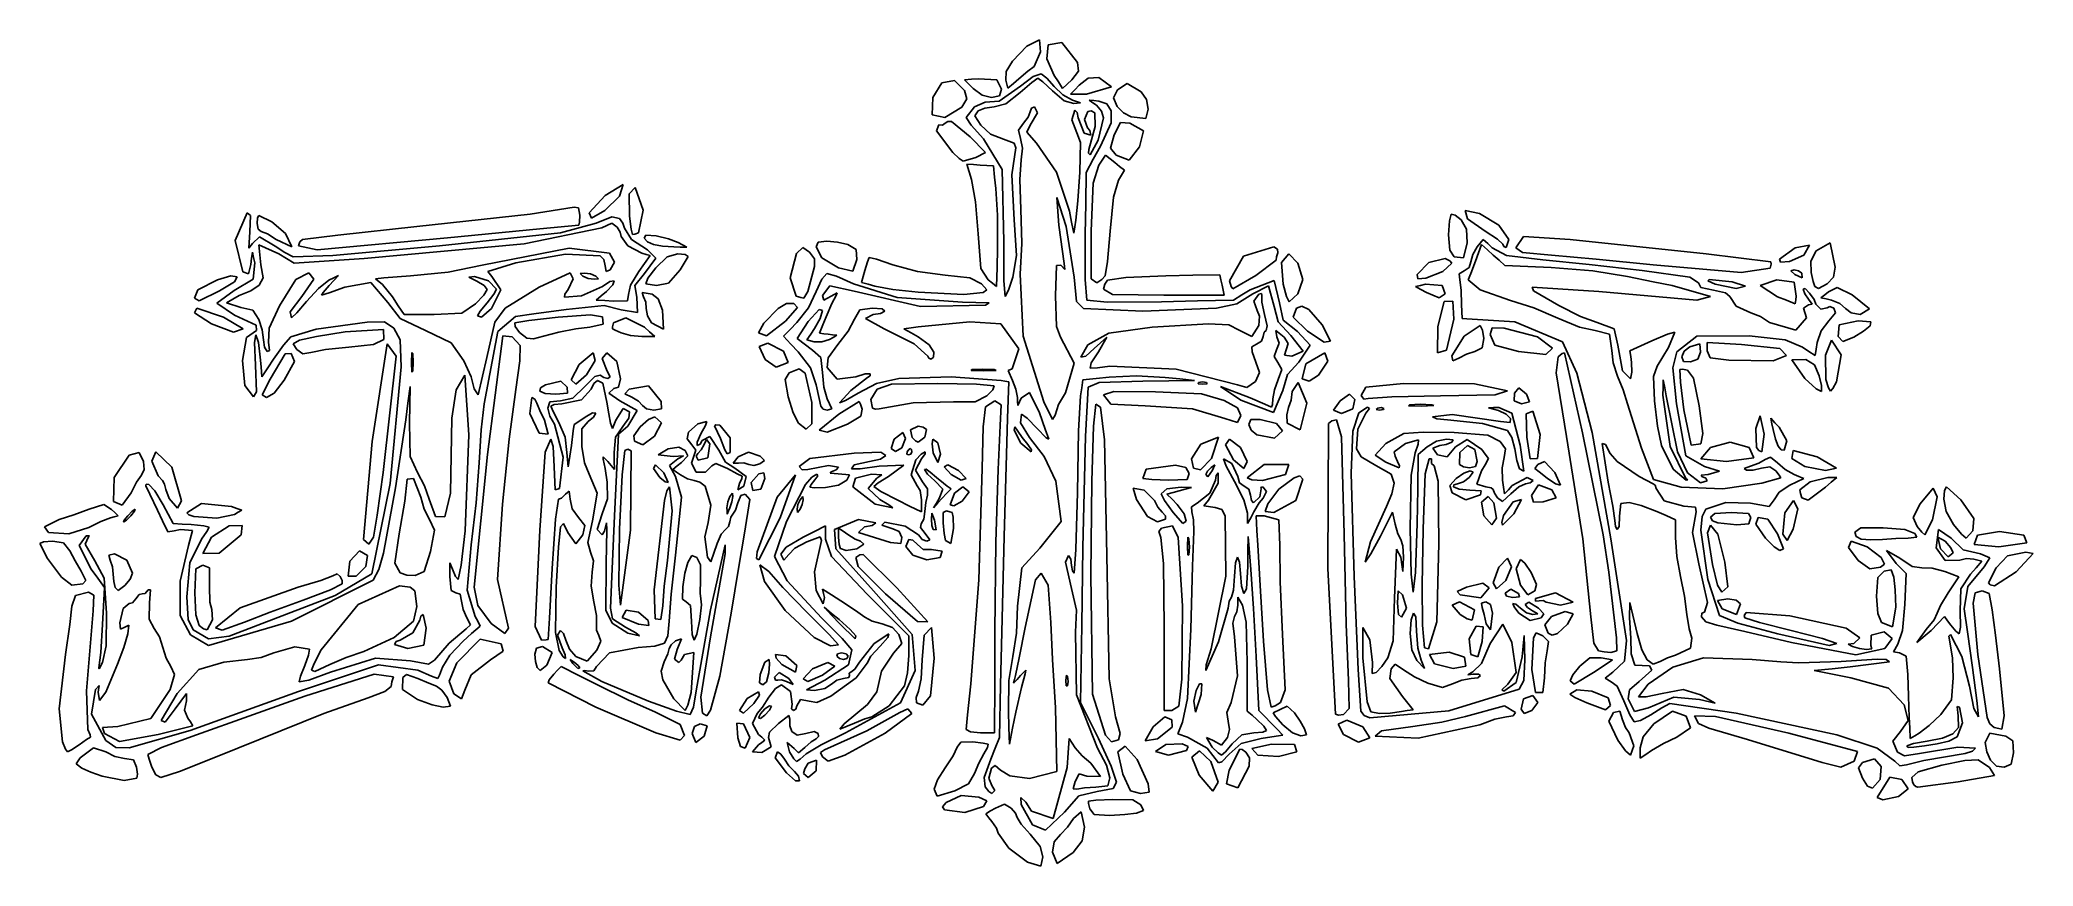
# Model space of a CAD drawing. Extents: x -83 to 82, y -24 to 44.
import ezdxf

# ---------------------------------------------------------------- set-up
doc = ezdxf.new("R2010")
doc.units = 0
doc.layers.add('Layer_1', color=7, linetype='CONTINUOUS')

msp = doc.modelspace()

# ---------------------------------------------------------------- linework, layer by layer
at = {"layer": 'Layer_1', "color": 7}
for p, q in [((-2.904367, 42.65186), (-1.700136, 43.87795)), ((-1.700136, 43.87795), (-0.672816, 44.40636)), ((-0.578639, 43.40048), (-1.099784, 42.2015)), ((-0.672816, 44.40636), (-0.578639, 43.40048)), ((-0.065011, 42.83926), (0.042893, 43.98784)), ((0.042893, 43.98784), (1.188368, 44.18868)), ((1.188368, 44.18868), (2.491908, 42.51981)), ((-3.440145, 41.06522), (-3.41062, 41.78835)), ((-3.41062, 41.78835), (-2.904367, 42.65186)), ((-1.627451, 41.81356), (-2.372803, 41.19048)), ((-2.239133, 40.56577), (-1.176662, 41.37273)), ((-1.099784, 42.2015), (-1.627451, 41.81356)), ((-1.176662, 41.37273), (-0.528816, 41.59718)), ((-0.528816, 41.59718), (-0.056869, 41.22951)), ((0.565292, 41.46182), (-0.065011, 42.83926)), ((0.906791, 40.92085), (0.565292, 41.46182)), ((2.575919, 41.81929), (2.001905, 41.10189)), ((2.491908, 42.51981), (2.575919, 41.81929)), ((3.36254, 41.22332), (4.249112, 41.28142)), ((4.249112, 41.28142), (5.310423, 40.50684)), ((-9.549557, 38.19524), (-9.485806, 39.63795)), ((-9.485806, 39.63795), (-8.741581, 40.84249)), ((-8.741581, 40.84249), (-7.705885, 41.05242)), ((-7.705885, 41.05242), (-6.88129, 40.20533)), ((-6.88129, 40.20533), (-6.672656, 39.50933)), ((-6.864581, 41.09907), (-6.287208, 41.14047)), ((-6.506792, 40.73526), (-6.864581, 41.09907)), ((-6.149003, 40.37146), (-6.506792, 40.73526)), ((-6.287208, 41.14047), (-5.709834, 41.18187)), ((-6.149003, 40.37145), (-6.149003, 40.37146)), ((-6.149003, 40.37146), (-6.149003, 40.37146)), ((-5.41054, 39.82846), (-6.149003, 40.37145)), ((-5.709834, 41.18187), (-4.196371, 41.09137)), ((-4.627648, 39.64385), (-5.41054, 39.82846)), ((-3.967598, 39.76498), (-4.627648, 39.64385)), ((-4.196371, 41.09137), (-3.821873, 40.31361)), ((-3.992475, 39.33416), (-2.239133, 40.56577)), ((-3.821873, 40.31361), (-3.967598, 39.76498)), ((-2.261744, 40.04079), (-3.45359, 39.10006)), ((-3.356659, 40.73258), (-3.440145, 41.06522)), ((-3.273172, 40.39994), (-3.356659, 40.73258)), ((-2.822988, 40.79521), (-3.273172, 40.39994)), ((-2.372803, 41.19048), (-2.822988, 40.79521)), ((-1.309469, 40.88167), (-2.261744, 40.04079)), ((-0.807393, 41.23142), (-1.309469, 40.88167)), ((-0.374496, 40.92053), (-0.807393, 41.23142)), ((0.41146, 40.17308), (-0.374496, 40.92053)), ((-0.056869, 41.22951), (0.539471, 40.55209)), ((1.379811, 39.36435), (0.41146, 40.17308)), ((0.539471, 40.55209), (1.272973, 39.8457)), ((1.24829, 40.37988), (0.906791, 40.92085)), ((1.625098, 40.74088), (1.24829, 40.37988)), ((1.272973, 39.8457), (2.074697, 39.40832)), ((2.001905, 41.10189), (1.625098, 40.74088)), ((1.899959, 39.90843), (2.254809, 40.27881)), ((2.560882, 39.90843), (1.899959, 39.90843)), ((2.254809, 40.27881), (2.609658, 40.64921)), ((3.221806, 39.90843), (2.560882, 39.90843)), ((2.609658, 40.64921), (3.36254, 41.22332)), ((5.310423, 40.50684), (3.221806, 39.90843)), ((5.479661, 39.59099), (5.789498, 40.27236)), ((5.789498, 40.27236), (6.585025, 40.79584)), ((6.585025, 40.79584), (7.753648, 40.08748)), ((7.753648, 40.08748), (8.197782, 39.46424)), ((-8.490039, 37.97226), (-9.549557, 38.19524)), ((-7.089512, 38.81875), (-8.490039, 37.97226)), ((-6.672656, 39.50933), (-7.089512, 38.81875)), ((-6.73229, 37.96808), (-6.058656, 38.85005)), ((-6.058656, 38.85005), (-5.149338, 39.24986)), ((-5.752516, 38.51949), (-6.022319, 38.10633)), ((-6.022319, 38.10633), (-5.518334, 37.32759)), ((-5.178242, 38.75307), (-5.752516, 38.51949)), ((-4.421427, 38.85017), (-5.178242, 38.75307)), ((-5.149338, 39.24986), (-3.992475, 39.33416)), ((-3.45359, 39.10006), (-4.421427, 38.85017)), ((-1.992486, 37.50463), (-1.602733, 38.01097)), ((-1.602733, 38.01097), (-1.440623, 38.45337)), ((-1.440623, 38.45337), (-1.331317, 38.73367)), ((-0.833455, 38.34738), (-1.438094, 37.32641)), ((-1.331317, 38.73367), (-1.068518, 38.85025)), ((-1.068518, 38.85025), (-0.833455, 38.34738)), ((2.18692, 39.13861), (1.379811, 39.36435)), ((2.009208, 37.79234), (2.263545, 38.58566)), ((2.074697, 39.40832), (2.726089, 39.19031)), ((2.726089, 39.19031), (2.18692, 39.13861)), ((2.263545, 38.58566), (2.450407, 38.39997)), ((2.450407, 38.39997), (2.528128, 37.95352)), ((3.065628, 37.79727), (3.344923, 38.46762)), ((3.344923, 38.46762), (3.629514, 38.51172)), ((3.751826, 39.19798), (3.45417, 39.41209)), ((3.45417, 39.41209), (3.848609, 39.37089)), ((3.629514, 38.51172), (3.909827, 38.36811)), ((4.049482, 38.98387), (3.751826, 39.19798)), ((3.848609, 39.37089), (4.243049, 39.32969)), ((3.909827, 38.36811), (3.958126, 37.23936)), ((4.469922, 38.50539), (4.049482, 38.98387)), ((4.243049, 39.32969), (4.913813, 39.10388)), ((4.644795, 37.95632), (4.469922, 38.50539)), ((4.913813, 39.10388), (5.287161, 38.51719)), ((5.287161, 38.51719), (5.287334, 37.52668)), ((5.770977, 38.89181), (5.479661, 39.59099)), ((6.290385, 38.3461), (5.770977, 38.89181)), ((6.941904, 38.02152), (6.290385, 38.3461)), ((8.145959, 37.89092), (6.941904, 38.02152)), ((8.348961, 38.67169), (8.145959, 37.89092)), ((8.197782, 39.46424), (8.348961, 38.67169)), ((-9.19316, 36.87018), (-9.008011, 37.36856)), ((-7.832837, 35.07979), (-9.19316, 36.87018)), ((-9.008011, 37.36856), (-8.697407, 37.34786)), ((-8.697407, 37.34786), (-8.470372, 37.49756)), ((-8.470372, 37.49756), (-8.248342, 37.6492)), ((-8.248342, 37.6492), (-7.949778, 37.6331)), ((-7.949778, 37.6331), (-6.39602, 36.37531)), ((-6.311499, 37.34281), (-6.73229, 37.96808)), ((-6.39602, 36.37531), (-5.14479, 35.07366)), ((-5.299812, 36.20559), (-6.311499, 37.34281)), ((-5.518334, 37.32759), (-4.715997, 36.60396)), ((-4.715997, 36.60396), (-3.65459, 36.16797)), ((-2.391926, 36.92214), (-1.992486, 37.50463)), ((-2.244914, 36.22987), (-2.391926, 36.92214)), ((-1.438094, 37.32641), (-1.713771, 36.75144)), ((-1.713771, 36.75144), (-0.911464, 35.84013)), ((2.42126, 36.71248), (2.009208, 37.79234)), ((2.73698, 35.89797), (2.42126, 36.71248)), ((2.528128, 37.95352), (3.047484, 36.67929)), ((3.047484, 36.67929), (3.577658, 36.51953)), ((3.321878, 37.13045), (3.065628, 37.79727)), ((3.506153, 36.88354), (3.321878, 37.13045)), ((3.958126, 37.23936), (3.430622, 35.31243)), ((3.577658, 36.51953), (3.506153, 36.88354)), ((4.206918, 36.09281), (4.644795, 37.95632)), ((5.287334, 37.52668), (4.377526, 35.60677)), ((5.210095, 35.42806), (5.534302, 36.54231)), ((5.534302, 36.54231), (6.044086, 37.55285)), ((6.044086, 37.55285), (6.823124, 37.50955)), ((6.823124, 37.50955), (7.956536, 36.8804)), ((7.956536, 36.8804), (7.611434, 35.543)), ((-7.307797, 34.56584), (-7.832837, 35.07979)), ((-5.14479, 35.07366), (-5.9346, 34.66148)), ((-3.750897, 33.65411), (-5.299812, 36.20559)), ((-3.65459, 36.16797), (-2.75564, 35.84451)), ((-2.628914, 35.4536), (-2.9639, 33.21277)), ((-2.75564, 35.84451), (-2.628914, 35.4536)), ((-2.079726, 35.42703), (-2.244914, 36.22987)), ((-2.179133, 34.46663), (-2.079726, 35.42703)), ((-0.911464, 35.84013), (0.736871, 33.45523)), ((2.674993, 33.43894), (2.73698, 35.89797)), ((3.430622, 35.31243), (3.39257, 35.00808)), ((3.39257, 35.00808), (3.533283, 34.88149)), ((3.533283, 34.88149), (4.206918, 36.09281)), ((4.377526, 35.60677), (3.795093, 34.51657)), ((4.523836, 34.4388), (4.792196, 34.86242)), ((4.792196, 34.86242), (5.185294, 34.54753)), ((5.68254, 34.84482), (5.210095, 35.42806)), ((6.75351, 34.42544), (5.68254, 34.84482)), ((7.611434, 35.543), (6.75351, 34.42544)), ((-6.986853, 34.35211), (-7.307797, 34.56584)), ((-5.9346, 34.66148), (-6.986853, 34.35211)), ((-6.488418, 33.48049), (-6.689022, 34.11596)), ((-6.689022, 34.11596), (-6.137599, 34.07586)), ((-6.287814, 32.84503), (-6.488418, 33.48049)), ((-6.137599, 34.07586), (-5.586176, 34.03576)), ((-5.586176, 34.03576), (-5.034753, 33.99566)), ((-5.034753, 33.99566), (-4.483331, 33.95546)), ((-4.483331, 33.95546), (-4.38069, 33.02941)), ((-4.38069, 33.02941), (-4.278049, 32.10337)), ((-3.604473, 27.69632), (-3.750897, 33.65411)), ((-2.9639, 33.21277), (-2.767945, 29.50071)), ((-2.283267, 32.84001), (-2.179133, 34.46663)), ((0.736871, 33.45523), (1.815903, 30.20234)), ((2.508756, 31.06364), (2.674993, 33.43894)), ((3.212661, 33.42637), (3.169188, 30.84668)), ((3.795093, 34.51657), (3.212661, 33.42637)), ((3.793448, 32.53811), (4.255475, 34.01519)), ((4.255475, 34.01519), (4.523836, 34.4388)), ((5.185294, 34.54753), (5.578392, 34.23265)), ((5.578392, 34.23265), (5.971489, 33.91777)), ((6.126488, 33.19642), (5.888391, 32.78995)), ((5.971489, 33.91777), (6.364585, 33.60289)), ((6.364585, 33.60289), (6.126488, 33.19642)), ((-37.953123, 30.06238), (-36.640423, 31.50573)), ((-35.445698, 31.46336), (-36.662401, 30.26125)), ((-36.640423, 31.50573), (-35.142782, 32.42379)), ((-35.142782, 32.42379), (-35.445698, 31.46336)), ((-34.637273, 31.66095), (-34.157516, 32.16094)), ((-34.619913, 29.81112), (-34.637273, 31.66095)), ((-34.157516, 32.16094), (-33.4955, 30.30219)), ((-5.96263, 30.99266), (-6.287814, 32.84503)), ((-4.278049, 32.10337), (-4.154511, 29.87489)), ((-2.204083, 30.38357), (-2.283267, 32.84001)), ((3.625986, 28.57717), (3.793448, 32.53811)), ((5.4684, 31.38601), (5.18479, 28.54799)), ((5.888391, 32.78995), (5.4684, 31.38601)), ((-67.27552, 27.76983), (-66.288233, 30.06817)), ((-66.288233, 30.06817), (-66.019586, 29.84157)), ((-66.019586, 29.84157), (-66.080726, 28.50156)), ((-65.42707, 29.65998), (-65.324358, 29.85428)), ((-65.324358, 29.85428), (-64.237361, 29.34061)), ((-52.240625, 28.93212), (-42.846051, 29.95541)), ((-42.846051, 29.95541), (-39.209896, 30.5432)), ((-39.209896, 30.5432), (-38.839307, 30.4936)), ((-38.839307, 30.4936), (-38.746877, 29.87207)), ((-38.746877, 29.87207), (-38.769147, 29.29889)), ((-37.760548, 29.6323), (-37.953123, 30.06238)), ((-36.662401, 30.26125), (-37.760548, 29.6323)), ((-37.374999, 29.20897), (-36.073562, 29.74678)), ((-36.073562, 29.74678), (-35.45677, 29.60449)), ((-34.474053, 28.72041), (-34.619913, 29.81112)), ((-33.4955, 30.30219), (-33.873727, 28.42737)), ((-5.744206, 28.32379), (-5.96263, 30.99266)), ((-4.154511, 29.87489), (-4.145761, 27.11784)), ((-2.127084, 27.53758), (-2.204083, 30.38357)), ((1.541169, 28.94041), (0.764649, 31.35391)), ((0.764649, 31.35391), (0.926607, 29.057)), ((1.815903, 30.20234), (2.000525, 29.30077)), ((2.345788, 29.45754), (2.508756, 31.06364)), ((3.169188, 30.84668), (3.125715, 28.26699)), ((33.286212, 29.40623), (33.445911, 29.96281)), ((33.445911, 29.96281), (33.776997, 29.87911)), ((33.776997, 29.87911), (34.255475, 29.48153)), ((34.798836, 29.58078), (34.591047, 30.25539)), ((34.591047, 30.25539), (35.793547, 30.02914)), ((35.793547, 30.02914), (37.386981, 29.05977)), ((-66.080726, 28.50156), (-66.165316, 27.1557)), ((-65.845017, 27.54751), (-65.261886, 28.09907)), ((-65.46979, 29.19282), (-65.42707, 29.65998)), ((-65.369097, 28.72416), (-65.46979, 29.19282)), ((-65.124318, 28.53137), (-65.369097, 28.72416)), ((-65.261886, 28.09907), (-63.966496, 27.30251)), ((-64.616965, 28.33706), (-65.124318, 28.53137)), ((-63.88229, 27.86991), (-64.616965, 28.33706)), ((-64.237361, 29.34061), (-63.1119, 28.36868)), ((-63.1119, 28.36868), (-62.591849, 27.24894)), ((-61.699479, 27.87554), (-58.784515, 28.23595)), ((-58.784515, 28.23595), (-52.240625, 28.93212)), ((-50.359169, 27.33075), (-40.327234, 28.41175)), ((-42.047473, 28.7496), (-49.694161, 28.00216)), ((-36.907691, 28.83799), (-43.337045, 27.51262)), ((-38.822707, 29.06049), (-42.047473, 28.7496)), ((-40.327234, 28.41175), (-37.374999, 29.20897)), ((-38.769147, 29.29889), (-38.822707, 29.06049)), ((-36.075743, 29.22752), (-36.907691, 28.83799)), ((-35.65092, 28.90049), (-36.075743, 29.22752)), ((-35.408234, 28.47891), (-35.65092, 28.90049)), ((-35.45677, 29.60449), (-35.164323, 29.2294)), ((-35.307293, 28.12525), (-35.408234, 28.47891)), ((-34.758478, 27.33897), (-35.307293, 28.12525)), ((-35.164323, 29.2294), (-35.042686, 28.81018)), ((-35.042686, 28.81018), (-34.467871, 27.86966)), ((-34.368717, 28.26676), (-34.474053, 28.72041)), ((-34.191767, 28.31396), (-34.368717, 28.26676)), ((-33.873727, 28.42737), (-34.191767, 28.31396)), ((-33.404642, 27.9828), (-33.272416, 28.2354)), ((-33.272416, 28.2354), (-32.40027, 28.1657)), ((-32.40027, 28.1657), (-31.401113, 27.92754)), ((-5.524333, 25.45521), (-5.744206, 28.32379)), ((-2.767945, 29.50071), (-2.564234, 26.53849)), ((0.926607, 29.057), (1.369187, 25.88545)), ((2.203162, 24.74002), (1.541169, 28.94041)), ((2.000525, 29.30077), (2.185148, 28.39921)), ((2.185148, 28.39921), (2.265468, 28.92838)), ((2.265468, 28.92838), (2.345788, 29.45754)), ((3.125715, 28.26699), (3.125317, 24.54547)), ((3.614264, 24.61039), (3.625986, 28.57717)), ((5.18479, 28.54799), (4.973944, 26.04494)), ((33.219792, 28.26432), (33.286212, 29.40623)), ((33.317012, 26.97633), (33.219792, 28.26432)), ((34.255475, 29.48153), (34.705866, 28.73105)), ((34.705866, 28.73105), (34.756956, 27.59214)), ((36.239531, 28.56732), (34.798836, 29.58078)), ((37.283495, 27.90108), (36.239531, 28.56732)), ((37.386981, 29.05977), (38.205095, 27.85545)), ((38.780094, 27.17827), (39.436569, 28.10519)), ((39.436569, 28.10519), (43.297945, 27.87712)), ((-66.640947, 25.17517), (-67.27552, 27.76983)), ((-66.165316, 27.1557), (-65.845017, 27.54751)), ((-65.856593, 26.81206), (-65.925253, 26.30905)), ((-65.760593, 26.3691), (-65.856593, 26.81206)), ((-63.673021, 26.68851), (-65.3364, 27.43388)), ((-65.3364, 27.43388), (-65.153497, 25.7692)), ((-63.966496, 27.30251), (-63.183157, 26.79137)), ((-62.591849, 27.24894), (-63.88229, 27.86991)), ((-63.035244, 26.29608), (-63.673021, 26.68851)), ((-63.183157, 26.79137), (-62.481936, 26.43604)), ((-62.481936, 26.43604), (-59.201327, 26.52844)), ((-60.487003, 27.01368), (-62.030213, 27.34901)), ((-62.030213, 27.34901), (-62.030212, 27.34901)), ((-62.030212, 27.34901), (-62.030206, 27.34905)), ((-62.030206, 27.34905), (-61.933056, 27.67084)), ((-61.933056, 27.67084), (-61.699479, 27.87554)), ((-49.694161, 28.00216), (-60.487003, 27.01368)), ((-59.201327, 26.52844), (-50.359169, 27.33075)), ((-43.337045, 27.51262), (-56.591442, 26.29223)), ((-46.816665, 25.73203), (-39.606017, 27.15556)), ((-39.932122, 26.63764), (-44.028564, 25.92053)), ((-37.048716, 26.51901), (-39.932122, 26.63764)), ((-39.606017, 27.15556), (-36.274339, 26.72493)), ((-36.753139, 26.21008), (-37.048716, 26.51901)), ((-36.274339, 26.72493), (-35.858678, 25.97533)), ((-33.605043, 26.72621), (-34.758478, 27.33897)), ((-34.467871, 27.86966), (-33.124457, 27.00054)), ((-33.254654, 26.63251), (-33.605043, 26.72621)), ((-33.130673, 27.67381), (-33.404642, 27.9828)), ((-33.378242, 25.87948), (-32.904265, 26.53881)), ((-32.904265, 26.53881), (-33.254654, 26.63251)), ((-32.64184, 27.44056), (-33.130673, 27.67381)), ((-33.124457, 27.00054), (-32.449944, 26.31484)), ((-31.877654, 27.30962), (-32.64184, 27.44081)), ((-32.64184, 27.44081), (-32.64184, 27.4408)), ((-32.64184, 27.4408), (-32.64184, 27.44056)), ((-32.452377, 25.51347), (-31.495476, 26.43105)), ((-30.941665, 27.24562), (-31.877654, 27.30962)), ((-31.495476, 26.43105), (-30.610935, 26.67064)), ((-31.401113, 27.92754), (-30.579135, 27.60769)), ((-30.412498, 27.23762), (-30.941665, 27.24562)), ((-30.610935, 26.67064), (-30.003634, 26.61424)), ((-30.579135, 27.60769), (-30.231233, 27.41865)), ((-29.75104, 26.46616), (-30.422921, 25.34846)), ((-29.883331, 27.22962), (-30.412498, 27.23762)), ((-30.231233, 27.41865), (-29.883331, 27.22962)), ((-30.003634, 26.61424), (-29.75104, 26.46616)), ((-21.315333, 24.68196), (-20.780442, 26.71388)), ((-20.780442, 26.71388), (-20.268189, 27.19155)), ((-20.268189, 27.19155), (-19.70712, 26.82091)), ((-19.70712, 26.82091), (-19.303148, 26.26994)), ((-19.167706, 27.24946), (-18.981431, 27.63505)), ((-18.689113, 26.34957), (-19.167706, 27.24946)), ((-18.981431, 27.63505), (-18.281146, 27.73762)), ((-18.281146, 27.73762), (-17.406101, 27.65082)), ((-17.406101, 27.65082), (-16.54722, 27.44219)), ((-16.54722, 27.44219), (-15.84958, 27.04261)), ((-15.84958, 27.04261), (-15.78014, 26.20587)), ((-4.145761, 27.11784), (-4.182257, 25.55111)), ((-3.607311, 24.43262), (-3.604473, 27.69632)), ((-2.564234, 26.53849), (-2.86755, 24.75314)), ((-2.253235, 24.99502), (-2.127084, 27.53758)), ((15.067416, 24.44938), (16.231007, 26.47254)), ((16.231007, 26.47254), (18.748821, 27.2603)), ((18.748821, 27.2603), (19.055078, 27.06688)), ((18.975549, 26.42149), (18.932289, 26.15806)), ((19.079548, 26.75519), (18.975549, 26.42149)), ((19.055078, 27.06688), (19.079548, 26.75519)), ((19.394869, 25.96249), (19.993836, 26.67934)), ((19.993836, 26.67934), (20.726874, 25.91351)), ((33.682815, 26.43638), (33.317012, 26.97633)), ((34.469825, 26.34694), (33.682815, 26.43638)), ((34.756956, 27.59214), (34.469825, 26.34694)), ((35.071883, 26.01966), (35.221239, 26.6278)), ((35.221239, 26.6278), (35.580327, 27.24557)), ((35.705823, 26.76388), (35.45041, 26.07925)), ((35.580327, 27.24557), (35.83455, 27.55788)), ((35.961235, 27.44851), (35.705823, 26.76388)), ((35.83455, 27.55788), (36.088772, 27.8702)), ((36.443468, 27.01284), (35.961235, 27.44851)), ((36.088772, 27.8702), (36.462935, 27.52405)), ((36.9257, 26.57717), (36.443468, 27.01284)), ((36.462935, 27.52405), (36.837098, 27.17789)), ((36.837098, 27.17789), (38.012991, 26.54792)), ((37.407931, 26.14151), (36.9257, 26.57717)), ((37.71771, 27.47076), (37.283495, 27.90108)), ((37.795432, 27.28544), (37.71771, 27.47076)), ((37.982294, 27.20844), (37.795432, 27.28544)), ((38.205095, 27.85545), (37.982294, 27.20844)), ((38.012991, 26.54792), (41.025008, 26.18561)), ((39.332423, 26.79549), (38.780094, 27.17827)), ((41.752606, 26.56136), (39.332423, 26.79549)), ((45.448091, 26.24808), (41.752606, 26.56136)), ((43.297945, 27.87712), (54.546575, 26.67161)), ((54.546575, 26.67161), (59.909251, 26.00428)), ((60.618086, 26.22327), (61.941166, 27.16308)), ((62.648487, 26.55528), (61.468054, 26.04792)), ((61.941166, 27.16308), (63.109297, 27.40345)), ((63.109297, 27.40345), (62.648487, 26.55528)), ((63.224083, 26.07381), (63.671545, 26.92068)), ((63.671545, 26.92068), (64.825946, 27.60172)), ((64.825946, 27.60172), (65.230766, 25.58526)), ((-68.746122, 24.52741), (-67.655859, 24.8614)), ((-67.655859, 24.8614), (-67.120674, 24.7848)), ((-67.120674, 24.7848), (-67.336424, 24.35984)), ((-66.187017, 25.00691), (-66.640947, 25.17517)), ((-65.993913, 25.80604), (-66.187017, 25.00691)), ((-65.925253, 26.30905), (-65.993913, 25.80604)), ((-65.790128, 24.58138), (-65.664593, 25.92614)), ((-65.664593, 25.92614), (-65.760593, 26.3691)), ((-65.153497, 25.7692), (-64.970933, 24.70214)), ((-62.397467, 25.90365), (-63.035244, 26.29608)), ((-59.494454, 26.09794), (-62.397467, 25.90365)), ((-62.270425, 24.54181), (-61.185887, 25.09215)), ((-61.185887, 25.09215), (-60.761006, 24.57737)), ((-56.591442, 26.29223), (-59.494454, 26.09794)), ((-59.11979, 24.68754), (-58.722915, 24.89173)), ((-58.722915, 24.89173), (-59.111467, 24.47882)), ((-54.980556, 24.69123), (-52.76979, 24.84471)), ((-52.76979, 24.84471), (-49.634353, 25.17152)), ((-49.634353, 25.17152), (-46.816665, 25.73203)), ((-47.47085, 24.80593), (-47.919112, 24.73323)), ((-46.287075, 24.44923), (-47.47085, 24.80593)), ((-44.028564, 25.92053), (-46.352387, 25.22013)), ((-46.352387, 25.22013), (-46.012939, 24.79121)), ((-46.012939, 24.79121), (-45.273908, 23.68611)), ((-42.107872, 23.92902), (-39.546497, 25.09209)), ((-39.546497, 25.09209), (-39.290408, 24.60906)), ((-38.703704, 25.03539), (-38.349998, 25.08399)), ((-38.48229, 24.82751), (-38.703704, 25.03539)), ((-38.046554, 24.64637), (-38.48229, 24.82751)), ((-38.349998, 25.08399), (-37.859692, 25.00869)), ((-37.859692, 25.00869), (-37.423956, 24.82755)), ((-37.423956, 24.82755), (-37.202542, 24.61967)), ((-36.6302, 25.69287), (-36.753139, 26.21008)), ((-36.55735, 25.20996), (-36.6302, 25.69287)), ((-36.233329, 25.3567), (-36.55735, 25.20996)), ((-35.858678, 25.97533), (-36.233329, 25.3567)), ((-34.530869, 24.08327), (-33.852219, 25.22015)), ((-33.376192, 25.03771), (-34.178115, 24.0415)), ((-33.852219, 25.22015), (-33.378242, 25.87948)), ((-32.449944, 26.31484), (-33.376192, 25.03771)), ((-33.096904, 24.65367), (-32.452377, 25.51347)), ((-30.422921, 25.34846), (-31.403503, 24.25234)), ((-19.299648, 25.63259), (-19.84914, 23.56914)), ((-19.303148, 26.26994), (-19.299648, 25.63259)), ((-18.701845, 24.56901), (-18.284133, 25.04092)), ((-17.307752, 25.51134), (-18.689113, 26.34957)), ((-18.284133, 25.04092), (-17.469656, 24.82787)), ((-17.469656, 24.82787), (-16.063551, 24.20175)), ((-16.124992, 25.24157), (-17.307752, 25.51134)), ((-15.78014, 26.20587), (-16.124992, 25.24157)), ((-15.412009, 24.30458), (-15.267794, 24.79904)), ((-15.267794, 24.79904), (-15.123579, 25.29351)), ((-15.123579, 25.29351), (-14.902448, 26.01746)), ((-14.902448, 26.01746), (-14.775827, 26.36932)), ((-14.775827, 26.36932), (-14.174327, 26.22883)), ((-14.174327, 26.22883), (-12.811475, 25.76903)), ((-12.811475, 25.76903), (-10.776822, 25.21466)), ((-10.776822, 25.21466), (-8.488639, 24.92007)), ((-8.488639, 24.92007), (-6.432398, 24.68015)), ((-4.910279, 24.52888), (-5.524333, 25.45521)), ((-4.182257, 25.55111), (-4.218753, 23.98439)), ((-2.023557, 19.84692), (-2.253235, 24.99502)), ((0.740062, 25.69968), (0.67605, 23.19028)), ((1.090946, 25.73758), (0.740062, 25.69968)), ((1.429735, 25.38614), (1.090946, 25.73758)), ((1.369187, 25.88545), (1.429735, 25.38614)), ((4.786354, 24.84222), (4.506629, 24.56172)), ((4.973944, 26.04494), (4.786354, 24.84222)), ((6.495934, 24.72405), (9.794964, 24.86096)), ((9.794964, 24.86096), (12.039318, 24.90226)), ((12.039318, 24.90226), (14.283673, 24.94346)), ((14.283673, 24.94346), (14.370783, 24.51752)), ((17.247455, 24.89263), (15.350174, 23.7689)), ((18.932289, 26.15806), (17.247455, 24.89263)), ((19.509339, 24.16024), (19.394869, 25.96249)), ((20.726874, 25.91351), (21.137154, 24.54523)), ((30.614169, 24.97291), (31.576153, 25.9586)), ((30.685441, 24.60346), (30.614169, 24.97291)), ((32.748497, 25.21263), (31.339776, 24.64966)), ((31.576153, 25.9586), (32.947971, 26.28474)), ((33.484377, 25.89816), (32.748497, 25.21263)), ((32.947971, 26.28474), (33.326808, 26.10097)), ((33.326808, 26.10097), (33.484377, 25.89816)), ((34.095315, 25.03173), (34.50777, 25.27086)), ((34.146705, 24.51239), (34.095315, 25.03173)), ((34.50777, 25.27086), (34.927453, 25.53456)), ((35.064506, 25.05407), (34.854026, 24.51207)), ((34.927453, 25.53456), (35.071883, 26.01966)), ((35.45041, 26.07925), (35.064506, 25.05407)), ((37.890162, 25.70584), (37.407931, 26.14151)), ((39.79835, 25.62194), (37.890162, 25.70584)), ((41.706538, 25.53794), (39.79835, 25.62194)), ((41.025008, 26.18561), (44.861437, 25.80336)), ((45.168794, 25.26329), (41.706538, 25.53794)), ((44.861437, 25.80336), (49.255137, 25.30559)), ((48.036456, 24.80938), (45.168794, 25.26329)), ((50.153127, 25.76148), (45.448091, 26.24808)), ((50.161391, 24.35579), (48.036456, 24.80938)), ((49.255137, 25.30559), (53.198099, 24.74951)), ((50.153128, 25.76148), (50.153127, 25.76148)), ((50.15313, 25.76148), (50.153128, 25.76148)), ((57.454566, 25.13118), (50.15313, 25.76148)), ((59.851411, 25.50007), (57.454566, 25.13118)), ((59.933031, 25.81658), (59.851411, 25.50007)), ((59.909251, 26.00428), (59.933031, 25.81658)), ((60.711069, 25.97492), (60.618086, 26.22327)), ((61.468054, 26.04792), (60.711069, 25.97492)), ((61.561377, 25.27511), (61.845321, 25.34791)), ((61.907771, 24.95381), (61.561377, 25.27511)), ((61.845321, 25.34791), (62.212532, 25.27111)), ((62.499439, 24.68482), (61.90777, 24.95378)), ((61.90777, 24.95378), (61.907771, 24.95378)), ((61.907771, 24.95378), (61.907771, 24.95381)), ((62.212532, 25.27111), (62.467129, 25.07415)), ((62.467129, 25.07415), (62.499439, 24.68482)), ((63.248933, 25.13675), (63.224083, 26.07381)), ((63.413437, 24.39496), (63.248933, 25.13675)), ((65.230766, 25.58526), (65.093828, 24.73807)), ((-70.644856, 23.00057), (-70.369045, 23.69809)), ((-70.369045, 23.69809), (-68.746122, 24.52741)), ((-68.578307, 23.6119), (-70.267046, 22.77739)), ((-68.797869, 22.58456), (-67.354673, 23.64705)), ((-67.336424, 24.35984), (-68.578307, 23.6119)), ((-66.947929, 23.23361), (-67.996092, 22.62201)), ((-67.354673, 23.64705), (-65.790128, 24.58138)), ((-65.973902, 23.61825), (-66.947929, 23.23361)), ((-65.299033, 24.07629), (-65.973902, 23.61825)), ((-64.970933, 24.70214), (-65.299033, 24.07629)), ((-63.61336, 22.37036), (-62.270425, 24.54181)), ((-61.765623, 23.13843), (-62.740605, 21.85912)), ((-60.761006, 24.57737), (-61.765623, 23.13843)), ((-61.36353, 22.73148), (-60.386603, 23.80028)), ((-60.386603, 23.80028), (-59.516665, 24.48335)), ((-60.004703, 23.48266), (-60.126834, 23.24007)), ((-60.126834, 23.24007), (-59.502516, 23.43511)), ((-59.50002, 24.0659), (-60.004703, 23.48266)), ((-59.516665, 24.48335), (-59.11979, 24.68754)), ((-59.502516, 23.43511), (-58.212544, 23.90404)), ((-59.111467, 24.47882), (-59.50002, 24.0659)), ((-58.212544, 23.90404), (-56.038237, 24.30241)), ((-56.038237, 24.30241), (-54.630443, 22.63548)), ((-55.65152, 24.60363), (-54.980556, 24.69123)), ((-55.067145, 24.14744), (-55.65152, 24.60363)), ((-54.259756, 23.10775), (-55.067145, 24.14744)), ((-47.919112, 24.73323), (-47.279685, 24.40832)), ((-46.697348, 23.26079), (-47.36467, 22.54368)), ((-47.279685, 24.40832), (-46.672384, 24.05499)), ((-46.41979, 23.73354), (-46.697348, 23.26079)), ((-46.672384, 24.05499), (-46.41979, 23.73354)), ((-46.41979, 22.61897), (-45.859204, 23.32806)), ((-45.62604, 23.76338), (-46.287075, 24.44923)), ((-45.273908, 23.68611), (-46.061609, 22.14131)), ((-45.859204, 23.32806), (-45.62604, 23.76338)), ((-44.916959, 22.188), (-42.107872, 23.92902)), ((-39.984719, 23.33841), (-40.015299, 23.09732)), ((-40.015299, 23.09732), (-38.588504, 23.18682)), ((-39.715391, 23.72224), (-39.984719, 23.33841)), ((-39.290408, 24.60906), (-39.715391, 23.72224)), ((-38.588504, 23.18682), (-36.859063, 23.97211)), ((-37.556248, 24.57107), (-38.046554, 24.64637)), ((-37.202542, 24.61967), (-37.556248, 24.57107)), ((-36.956369, 23.19404), (-37.373771, 22.84314)), ((-36.538968, 23.54493), (-36.956369, 23.19404)), ((-36.859063, 23.97211), (-36.25292, 24.37975)), ((-36.004399, 24.09669), (-36.538968, 23.54493)), ((-36.25292, 24.37975), (-35.891432, 24.43775)), ((-35.891432, 24.43775), (-36.004399, 24.09669)), ((-34.798973, 22.78844), (-34.691605, 23.29601)), ((-34.691605, 23.29601), (-34.530869, 24.08327)), ((-34.178115, 24.0415), (-34.01102, 23.08204)), ((-33.467292, 23.12203), (-33.573665, 23.47752)), ((-33.573665, 23.47752), (-32.752907, 23.3442)), ((-33.268602, 22.67529), (-33.467292, 23.12203)), ((-33.268175, 24.19923), (-33.096904, 24.65367)), ((-33.268175, 24.19924), (-33.268175, 24.19925)), ((-33.268175, 24.19925), (-33.268175, 24.19923)), ((-32.39687, 24.04367), (-33.268175, 24.19924)), ((-32.752907, 23.3442), (-32.246222, 22.95297)), ((-31.403503, 24.25234), (-32.39687, 24.04367)), ((-20.821352, 23.15756), (-21.315333, 24.68196)), ((-20.821332, 23.15757), (-20.821352, 23.15756)), ((-20.82133, 23.15757), (-20.821332, 23.15757)), ((-20.439026, 23.06307), (-20.82133, 23.15757)), ((-19.84914, 23.56914), (-20.170069, 23.00587)), ((-19.801762, 22.20725), (-19.154027, 23.54831)), ((-19.154027, 23.54831), (-18.701845, 24.56901)), ((-18.026417, 24.02785), (-18.63854, 23.2208)), ((-18.63854, 23.2208), (-18.53907, 22.83357)), ((-18.53907, 22.83357), (-17.910939, 23.1632)), ((-16.01209, 23.58339), (-18.026417, 24.02785)), ((-17.910939, 23.1632), (-17.419287, 23.43252)), ((-17.492117, 23.2348), (-17.869029, 22.55429)), ((-17.419287, 23.43252), (-17.492117, 23.2348)), ((-16.063551, 24.20175), (-12.453531, 23.0515)), ((-10.523505, 22.32273), (-16.01209, 23.58339)), ((-14.862652, 24.15084), (-15.412009, 24.30458)), ((-14.313295, 23.9971), (-14.862652, 24.15084)), ((-12.798976, 23.72582), (-14.313295, 23.9971)), ((-10.70104, 23.50538), (-12.798976, 23.72582)), ((-10.70104, 23.50535), (-10.70104, 23.50538)), ((-10.70104, 23.50533), (-10.70104, 23.50535)), ((-6.938408, 23.30761), (-10.70104, 23.50533)), ((-5.33039, 23.46473), (-6.938408, 23.30761)), ((-6.432398, 24.68015), (-5.462681, 24.20542)), ((-5.462681, 24.20542), (-5.02043, 23.70841)), ((-5.02043, 23.70841), (-5.33039, 23.46473)), ((-4.564518, 24.25668), (-4.910279, 24.52888)), ((-4.218753, 23.98439), (-4.564518, 24.25668)), ((-3.494621, 23.14577), (-3.607311, 24.43262)), ((-3.229997, 23.66783), (-3.494621, 23.14577)), ((-2.86755, 24.75314), (-3.229997, 23.66783)), ((0.67605, 23.19028), (0.75858, 20.67062)), ((2.415876, 22.72135), (2.203162, 24.74002)), ((3.125317, 24.54547), (3.246468, 22.84304)), ((4.074273, 24.27593), (3.614264, 24.61039)), ((4.506629, 24.56172), (4.074273, 24.27593)), ((4.644794, 23.7365), (4.741946, 24.16741)), ((4.644794, 23.73648), (4.644794, 23.7365)), ((4.644794, 23.73647), (4.644794, 23.73648)), ((5.375856, 23.31241), (4.644794, 23.73647)), ((4.741946, 24.16741), (4.975523, 24.50585)), ((4.975523, 24.50585), (6.495934, 24.72405)), ((9.63846, 23.23971), (5.375856, 23.31241)), ((12.135294, 23.23971), (9.63846, 23.23971)), ((14.632113, 23.23971), (12.135294, 23.23971)), ((14.370783, 24.51752), (14.457893, 24.09158)), ((14.457893, 24.09158), (14.545003, 23.66564)), ((14.545003, 23.66564), (14.632113, 23.23971)), ((15.220926, 23.96879), (15.067416, 24.44938)), ((15.350174, 23.7689), (15.220926, 23.96879)), ((15.40953, 22.84292), (16.100574, 23.27287)), ((17.014716, 23.35492), (15.675825, 22.53901)), ((16.100574, 23.27287), (16.791618, 23.70281)), ((16.791618, 23.70281), (18.764607, 24.47252)), ((18.311611, 24.01378), (17.014716, 23.35492)), ((17.09406, 22.75692), (17.49083, 23.34091)), ((17.49083, 23.34091), (17.736739, 23.37881)), ((17.736739, 23.37881), (17.743439, 23.24284)), ((17.743439, 23.24284), (17.747739, 22.67193)), ((18.764824, 22.31377), (18.311611, 24.01378)), ((18.764607, 24.47252), (19.20529, 22.62284)), ((19.795368, 23.13642), (19.509339, 24.16024)), ((20.009783, 22.71059), (19.795368, 23.13642)), ((20.732177, 23.36964), (20.009783, 22.71059)), ((21.137154, 24.54523), (20.732177, 23.36964)), ((30.469913, 23.96861), (30.88504, 24.05981)), ((30.925874, 23.72579), (30.469913, 23.96861)), ((31.339776, 24.64966), (30.685441, 24.60346)), ((30.88504, 24.05981), (31.300167, 24.15101)), ((31.381834, 23.48298), (30.925874, 23.72579)), ((31.300167, 24.15101), (32.69608, 24.04599)), ((32.433879, 23.01865), (31.381834, 23.48298)), ((32.939896, 23.35364), (32.433879, 23.01865)), ((32.69608, 24.04599), (32.939896, 23.35364)), ((34.275315, 23.66292), (34.146705, 24.51239)), ((34.299385, 22.47849), (34.275315, 23.66292)), ((34.854026, 24.51207), (35.838494, 23.69766)), ((35.838494, 23.69766), (38.351767, 22.824)), ((40.250367, 23.61512), (40.146319, 23.9047)), ((40.146319, 23.9047), (45.670846, 23.56813)), ((42.347915, 22.39061), (40.250367, 23.61512)), ((45.670846, 23.56813), (53.791144, 22.83237)), ((51.740623, 24.05255), (50.161391, 24.35579)), ((54.916544, 23.13879), (51.740623, 24.05255)), ((53.198099, 24.74951), (53.930282, 24.28425)), ((53.791144, 22.83237), (54.916544, 23.13879)), ((53.930282, 24.28425), (54.10563, 23.89534)), ((54.10563, 23.89534), (55.159007, 23.66465)), ((54.683877, 24.43467), (54.812553, 24.54231)), ((55.312502, 24.17318), (54.683877, 24.43467)), ((54.812553, 24.54231), (56.714082, 24.37002)), ((55.159007, 23.66465), (56.146573, 23.44166)), ((57.036623, 23.80996), (55.312502, 24.17318)), ((56.146573, 23.44166), (56.503133, 23.13959)), ((56.503133, 23.13959), (57.030662, 22.3496)), ((56.714082, 24.37002), (57.826044, 23.99752)), ((57.826044, 23.99752), (57.036623, 23.80996)), ((59.042142, 24.06473), (60.408687, 24.51046)), ((60.471877, 23.12794), (59.042142, 24.06473)), ((60.408687, 24.51046), (61.83538, 24.32669)), ((61.199478, 22.83409), (60.471877, 23.12794)), ((61.83538, 24.32669), (62.012959, 23.17694)), ((62.012959, 23.17694), (61.970019, 22.85859)), ((62.58855, 23.75955), (62.743993, 23.80595)), ((62.717177, 23.37335), (62.58855, 23.75955)), ((63.026432, 22.93011), (62.717177, 23.37335)), ((62.743993, 23.80595), (63.117716, 23.43237)), ((63.117716, 23.43237), (63.49144, 22.88068)), ((63.55422, 23.96935), (63.413437, 24.39496)), ((63.856941, 23.79569), (63.55422, 23.96935)), ((64.582228, 24.1962), (63.856941, 23.79569)), ((64.067406, 23.04104), (64.37707, 23.29179)), ((64.37707, 23.29179), (64.686734, 23.54254)), ((65.093828, 24.73807), (64.582228, 24.1962)), ((64.686734, 23.54254), (65.40026, 23.88162)), ((65.40026, 23.88162), (66.659283, 23.2801)), ((66.659283, 23.2801), (68.083442, 22.11582)), ((-70.648421, 21.79891), (-70.464682, 22.18144)), ((-69.240102, 20.87023), (-70.648421, 21.79891)), ((-70.267046, 22.77739), (-70.644856, 23.00057)), ((-70.464682, 22.18144), (-68.254457, 21.42592)), ((-67.326523, 21.607), (-68.797869, 22.58456)), ((-67.996092, 22.62201), (-66.818021, 22.23164)), ((-65.541385, 20.77161), (-67.326523, 21.607)), ((-66.818021, 22.23164), (-65.818909, 22.01226)), ((-65.818909, 22.01226), (-65.31723, 21.24795)), ((-64.463086, 20.51439), (-63.61336, 22.37036)), ((-62.740605, 21.85912), (-62.6203, 21.38799)), ((-62.6203, 21.38799), (-62.167116, 21.78264)), ((-62.167116, 21.78264), (-61.36353, 22.73148)), ((-54.630443, 22.63548), (-53.621526, 21.31988)), ((-53.776653, 22.38015), (-54.259756, 23.10775)), ((-53.293551, 21.65254), (-53.776653, 22.38015)), ((-52.047551, 21.65254), (-53.293551, 21.65254)), ((-50.801552, 21.65254), (-52.047551, 21.65254)), ((-48.508995, 21.76742), (-50.801552, 21.65254)), ((-47.36467, 22.54368), (-48.508995, 21.76742)), ((-47.21354, 21.55143), (-46.980376, 21.93246)), ((-46.893608, 21.443), (-47.21354, 21.55143)), ((-46.980376, 21.93246), (-46.41979, 22.61897)), ((-46.061609, 22.14131), (-46.893608, 21.443)), ((-45.778592, 21.02122), (-44.916959, 22.188)), ((-44.077235, 21.48778), (-45.515484, 20.23519)), ((-42.553919, 21.71334), (-44.077235, 21.48778)), ((-39.874694, 22.07364), (-42.553919, 21.71334)), ((-40.517539, 21.42443), (-37.847989, 21.61652)), ((-36.711849, 22.39877), (-39.874694, 22.07364)), ((-37.847989, 21.61652), (-36.864562, 21.46353)), ((-37.373771, 22.84314), (-36.676087, 22.80494)), ((-36.864562, 21.46353), (-36.811672, 20.8497)), ((-35.301858, 22.04714), (-36.711849, 22.39877)), ((-36.676087, 22.80494), (-35.978403, 22.76684)), ((-35.978403, 22.76684), (-34.798973, 22.78844)), ((-33.95373, 21.82501), (-35.301858, 22.04714)), ((-34.01102, 23.08204), (-33.95373, 21.82501)), ((-33.236462, 22.13809), (-33.268602, 22.67529)), ((-33.143722, 21.54403), (-33.236462, 22.13809)), ((-32.793748, 20.96083), (-33.143722, 21.54403)), ((-32.246222, 22.95297), (-31.885785, 22.01132)), ((-31.885785, 22.01132), (-31.809905, 20.44453)), ((-23.494177, 20.93949), (-22.299071, 22.14146)), ((-22.299071, 22.14146), (-21.622787, 22.57381)), ((-20.702152, 22.22959), (-21.708011, 21.09563)), ((-21.622787, 22.57381), (-21.012863, 22.57581)), ((-21.012863, 22.57581), (-20.702152, 22.22959)), ((-20.754458, 20.99183), (-19.801762, 22.20725)), ((-20.170069, 23.00587), (-20.439026, 23.06307)), ((-18.903843, 22.065), (-19.821334, 21.08343)), ((-18.638546, 21.9803), (-18.903843, 22.065)), ((-18.829989, 21.332), (-18.638546, 21.9803)), ((-18.34162, 21.47), (-18.611981, 20.78409)), ((-17.869029, 22.55429), (-18.34162, 21.47)), ((-15.985351, 21.27754), (-15.556289, 22.04808)), ((-15.556289, 22.04808), (-14.501369, 22.18128)), ((-14.442875, 21.65211), (-15.078267, 21.32434)), ((-14.501369, 22.18128), (-13.681709, 22.10948)), ((-13.829713, 21.72981), (-14.442875, 21.65211)), ((-13.47917, 21.91667), (-13.829713, 21.72981)), ((-13.681709, 22.10948), (-13.47917, 21.91667)), ((-12.453531, 23.0515), (-7.043874, 22.67775)), ((-5.14479, 22.4328), (-10.523505, 22.32273)), ((-7.043874, 22.67775), (-4.828861, 22.60815)), ((-4.828861, 22.60815), (-5.14479, 22.4328)), ((2.980121, 22.16033), (2.415876, 22.72135)), ((7.887269, 21.93227), (2.980121, 22.16033)), ((3.246468, 22.84304), (4.952675, 22.68152)), ((4.952675, 22.68152), (9.431849, 22.71072)), ((13.986232, 22.16633), (7.887269, 21.93227)), ((9.431849, 22.71072), (12.420689, 22.77682)), ((12.420689, 22.77682), (15.40953, 22.84292)), ((15.675825, 22.53901), (13.986232, 22.16633)), ((17.377948, 21.98972), (17.09406, 22.75692)), ((17.547509, 21.51717), (17.377948, 21.98972)), ((17.498249, 20.74618), (17.547509, 21.51717)), ((17.747739, 22.67193), (17.98001, 21.65837)), ((17.98001, 21.65837), (18.185693, 20.71884)), ((19.118278, 21.03336), (18.764824, 22.31377)), ((19.20529, 22.62284), (19.517434, 21.17993)), ((20.35809, 21.42854), (20.634379, 22.16698)), ((20.634379, 22.16698), (21.065152, 22.33159)), ((21.065152, 22.33159), (21.642662, 22.06948)), ((21.642662, 22.06948), (22.742765, 20.78544)), ((32.325453, 20.65464), (32.84508, 22.72925)), ((32.84508, 22.72925), (33.561412, 22.74775)), ((33.561412, 22.74775), (33.652432, 21.26963)), ((34.333865, 21.32066), (34.299385, 22.47849)), ((38.351767, 22.824), (40.279765, 22.20368)), ((40.279765, 22.20368), (42.275895, 21.34979)), ((44.153696, 21.48285), (42.347915, 22.39061)), ((45.522915, 20.99692), (44.153696, 21.48285)), ((57.030662, 22.3496), (58.268163, 21.7978)), ((58.268163, 21.7978), (59.06515, 21.48248)), ((59.06515, 21.48248), (59.803151, 20.9746)), ((61.927079, 22.54025), (61.199478, 22.83409)), ((61.970019, 22.85859), (61.927079, 22.54025)), ((62.608966, 22.18426), (63.026432, 22.44624)), ((62.856496, 21.38162), (62.608966, 22.18426)), ((63.332022, 22.51934), (63.026432, 22.93011)), ((63.026432, 22.44624), (63.332022, 22.51934)), ((63.49144, 22.88068), (63.646883, 22.49895)), ((63.646883, 22.49895), (64.044444, 22.09355)), ((64.044444, 22.09355), (64.588006, 22.20605)), ((64.49775, 22.94654), (64.067406, 23.04104)), ((64.928093, 22.85204), (64.49775, 22.94654)), ((64.588006, 22.20605), (64.804871, 22.32544)), ((65.275446, 21.77861), (64.710259, 21.12803)), ((64.804871, 22.32544), (65.122099, 22.16505)), ((65.628662, 22.57008), (64.928093, 22.85204)), ((65.122099, 22.16505), (65.275446, 21.77861)), ((66.104388, 22.15763), (65.628662, 22.57008)), ((66.5631, 21.77995), (66.104388, 22.15763)), ((67.301797, 21.65222), (66.5631, 21.77995)), ((68.083442, 22.11582), (67.301797, 21.65222)), ((-67.423384, 20.17846), (-69.240102, 20.87023)), ((-68.254457, 21.42592), (-66.610044, 20.47649)), ((-66.610044, 20.47649), (-67.423384, 20.17846)), ((-66.339242, 19.73884), (-65.512975, 20.32976)), ((-65.565449, 19.97728), (-65.671297, 19.33687)), ((-65.364807, 19.3424), (-65.565449, 19.97728)), ((-65.512975, 20.32976), (-65.541385, 20.77161)), ((-65.31723, 21.24795), (-65.051254, 20.3803)), ((-65.051254, 20.3803), (-64.940626, 19.55998)), ((-64.517276, 19.35555), (-64.463086, 20.51439)), ((-62.678488, 19.81207), (-63.288779, 19.10904)), ((-60.581869, 20.4257), (-62.678488, 19.81207)), ((-61.943638, 19.51847), (-60.55263, 19.82796)), ((-56.341651, 21.0167), (-60.581869, 20.4257)), ((-60.55263, 19.82796), (-58.171012, 20.20603)), ((-58.171012, 20.20603), (-55.005077, 20.42048)), ((-54.905205, 21.0527), (-56.341651, 21.0167)), ((-55.005077, 20.42048), (-54.978247, 19.58061)), ((-54.139973, 20.51968), (-54.905205, 21.0527)), ((-53.626274, 19.55601), (-54.139973, 20.51968)), ((-53.621526, 21.31988), (-51.521538, 20.31741)), ((-51.521538, 20.31741), (-49.391473, 19.29532)), ((-45.515484, 20.23519), (-46.664519, 14.24442)), ((-46.429786, 18.08303), (-45.778592, 21.02122)), ((-46.379445, 10.0564), (-45.109946, 19.89104)), ((-45.109946, 19.89104), (-44.342297, 19.81024)), ((-44.109676, 20.94709), (-42.958273, 21.14678)), ((-44.094416, 20.65369), (-44.109676, 20.94709)), ((-43.730192, 20.15071), (-44.094416, 20.65369)), ((-43.138177, 19.69989), (-43.730192, 20.15071)), ((-42.958273, 21.14678), (-40.517539, 21.42443)), ((-41.744002, 19.84987), (-42.585807, 19.63419)), ((-40.466659, 20.17789), (-41.744002, 19.84987)), ((-39.058619, 20.46737), (-40.466659, 20.17789)), ((-37.902587, 20.59004), (-39.058619, 20.46737)), ((-36.811672, 20.8497), (-37.902587, 20.59004)), ((-36.043222, 20.63367), (-35.946662, 20.95318)), ((-36.041122, 20.47601), (-36.043222, 20.63367)), ((-35.795704, 20.35831), (-36.041122, 20.47601)), ((-35.946662, 20.95318), (-34.931699, 21.37605)), ((-35.30729, 20.13491), (-35.795704, 20.35831)), ((-35.307281, 20.13477), (-35.30729, 20.13491)), ((-34.529242, 19.92104), (-35.307283, 20.1348)), ((-35.307283, 20.1348), (-35.307281, 20.13477)), ((-34.931699, 21.37605), (-33.393229, 20.60193)), ((-33.587491, 19.82594), (-34.529242, 19.92104)), ((-33.058324, 19.82094), (-33.587491, 19.82594)), ((-33.393229, 20.60193), (-32.961193, 20.20893)), ((-32.529158, 19.81594), (-33.058324, 19.82094)), ((-32.961193, 20.20893), (-32.529158, 19.81594)), ((-31.809905, 20.44453), (-32.793748, 20.96083)), ((-23.924322, 20.13091), (-23.494177, 20.93949)), ((-23.277221, 19.88319), (-23.924322, 20.13091)), ((-21.708011, 21.09563), (-23.277221, 19.88319)), ((-21.878162, 19.84686), (-21.31631, 20.41934)), ((-21.270267, 19.19697), (-21.878162, 19.84686)), ((-21.31631, 20.41934), (-20.754458, 20.99183)), ((-19.821334, 21.08343), (-20.73795, 19.65594)), ((-19.941989, 19.54107), (-19.616128, 20.02125)), ((-19.616128, 20.02125), (-19.290267, 20.50143)), ((-19.290267, 20.50143), (-18.829989, 21.332)), ((-18.611981, 20.78409), (-18.882343, 20.09817)), ((-18.882343, 20.09817), (-18.523737, 20.05587)), ((-18.523737, 20.05587), (-18.165132, 20.01357)), ((-18.165132, 20.01357), (-17.806526, 19.97127)), ((-17.806526, 19.97127), (-17.447921, 19.92897)), ((-17.447921, 19.92897), (-17.757898, 19.75329)), ((-17.356096, 19.15539), (-16.51104, 20.28136)), ((-16.51104, 20.28136), (-15.985351, 21.27754)), ((-15.078267, 21.32434), (-13.51805, 20.46634)), ((-13.51805, 20.46634), (-11.0533, 19.21384)), ((-11.89167, 20.45364), (-11.296358, 20.54224)), ((-11.296358, 20.12289), (-11.89167, 20.45364)), ((-11.296358, 20.54224), (-10.701045, 20.63084)), ((-10.701045, 19.79214), (-11.296358, 20.12289)), ((-10.701045, 20.63084), (-6.441828, 21.03733)), ((-6.441828, 21.03733), (-3.865762, 20.87664)), ((-3.865762, 20.87664), (-2.386341, 18.79503)), ((-0.300351, 14.40944), (-2.023557, 19.84692)), ((0.75858, 20.67062), (1.090372, 19.78555)), ((3.342898, 19.14562), (5.078276, 20.11194)), ((5.078276, 20.11194), (8.680377, 20.60726)), ((8.680377, 20.60726), (13.33194, 20.88339)), ((13.33194, 20.88339), (15.021942, 20.80189)), ((15.021942, 20.80189), (15.862534, 20.35496)), ((15.862534, 20.35496), (16.937554, 19.82327)), ((16.937554, 19.82327), (17.498249, 20.74618)), ((17.873972, 19.83129), (17.713461, 19.43294)), ((17.947502, 20.18321), (17.873972, 19.83129)), ((18.124293, 20.32959), (17.947502, 20.18321)), ((18.185693, 20.71884), (18.124293, 20.32959)), ((18.993691, 19.80021), (18.902031, 20.31342)), ((18.902031, 20.31342), (19.607145, 19.78541)), ((20.168033, 19.91312), (19.118278, 21.03336)), ((19.517434, 21.17993), (20.699479, 20.24064)), ((21.18811, 18.62501), (20.168033, 19.91312)), ((21.527242, 20.28138), (20.35809, 21.42854)), ((20.699479, 20.24064), (21.752617, 19.12007)), ((22.910171, 19.3726), (21.527242, 20.28138)), ((21.527242, 20.28138), (21.527242, 20.28136)), ((21.527242, 20.28136), (21.527242, 20.28138)), ((22.742765, 20.78544), (23.43021, 19.4337)), ((32.293403, 18.47809), (32.325453, 20.65464)), ((33.652432, 21.26963), (33.051173, 18.70131)), ((33.484377, 18.21709), (34.499579, 19.84306)), ((34.726585, 21.28206), (34.333865, 21.32066)), ((34.499579, 19.84306), (35.823685, 20.75241)), ((38.718615, 21.05117), (34.726585, 21.28206)), ((35.823685, 20.75241), (36.040168, 20.35266)), ((36.040168, 20.35266), (36.130208, 19.65758)), ((36.659377, 19.9843), (36.823028, 20.54787)), ((37.041296, 19.11454), (36.659377, 19.9843)), ((36.823028, 20.54787), (37.824046, 20.50647)), ((37.824046, 20.50647), (40.598958, 19.78963)), ((42.645596, 19.39451), (38.718615, 21.05117)), ((42.275895, 21.34979), (44.067211, 20.58904)), ((44.067211, 20.58904), (45.369136, 20.32956)), ((45.369136, 20.32956), (46.555579, 20.01376)), ((46.928031, 20.4583), (45.522915, 20.99692)), ((46.555579, 20.01376), (46.744808, 18.67723)), ((47.242706, 19.09804), (46.928031, 20.4583)), ((51.364811, 20.01207), (50.058584, 19.46027)), ((51.957523, 20.19537), (51.364811, 20.01207)), ((51.441157, 18.92974), (51.957523, 20.19537)), ((53.769753, 19.85187), (52.124451, 18.54494)), ((58.12627, 19.87607), (53.769753, 19.85187)), ((61.09331, 19.55846), (58.12627, 19.87607)), ((59.803151, 20.9746), (61.981615, 20.36154)), ((61.981615, 20.36154), (62.856496, 21.38162)), ((64.08423, 20.30971), (63.75664, 19.32224)), ((64.710259, 21.12803), (64.08423, 20.30971)), ((65.490172, 19.81682), (65.490174, 19.81685)), ((65.490172, 19.81679), (65.490172, 19.81682)), ((65.872089, 19.40375), (65.490172, 19.81679)), ((65.490174, 19.81685), (65.566354, 20.79222)), ((65.566354, 20.79222), (67.151251, 21.12334)), ((67.590943, 20.26326), (66.783002, 19.78059)), ((67.151251, 21.12334), (68.194842, 21.05364)), ((68.128742, 20.70712), (67.590943, 20.26326)), ((68.194842, 21.05364), (68.128742, 20.70712)), ((-66.673191, 17.85088), (-66.339242, 19.73884)), ((-65.671297, 19.33687), (-65.600737, 17.45316)), ((-65.202518, 18.12519), (-65.364807, 19.3424)), ((-64.940626, 19.55998), (-64.852146, 18.94973)), ((-64.852146, 18.94973), (-64.639421, 18.58719)), ((-64.639421, 18.58719), (-64.449516, 18.66539)), ((-64.449516, 18.66539), (-64.517276, 19.35555)), ((-64.397377, 16.29475), (-63.1385, 18.40465)), ((-63.288779, 19.10904), (-64.104878, 17.95998)), ((-63.1385, 18.40465), (-62.636421, 18.43175)), ((-62.636421, 18.43175), (-62.357812, 17.76901)), ((-62.467907, 19.22321), (-61.943638, 19.51847)), ((-62.171317, 18.75185), (-62.467907, 19.22321)), ((-61.66646, 18.39552), (-62.171317, 18.75185)), ((-61.011922, 18.51608), (-61.66646, 18.39552)), ((-59.799373, 18.75059), (-61.011922, 18.51608)), ((-57.869182, 18.93499), (-59.799373, 18.75059)), ((-55.834398, 19.15476), (-57.869182, 18.93499)), ((-55.94156, 11.12918), (-54.699203, 19.2334)), ((-54.978247, 19.58061), (-55.834398, 19.15476)), ((-53.957268, 18.19553), (-55.032948, 8.55564)), ((-54.699203, 19.2334), (-53.957268, 18.19553)), ((-53.539624, 17.30621), (-53.626274, 19.55601)), ((-52.658122, 18.49776), (-52.690502, 17.68374)), ((-52.580282, 18.41136), (-52.658122, 18.49776)), ((-52.534802, 17.68373), (-52.580282, 18.41136)), ((-49.391473, 19.29532), (-48.345459, 17.80387)), ((-44.342297, 19.81024), (-43.666157, 19.07303)), ((-43.666157, 19.07303), (-43.717437, 17.81317)), ((-42.585807, 19.63419), (-43.138177, 19.69989)), ((-38.780919, 17.51156), (-37.636636, 18.47753)), ((-37.636636, 18.47753), (-37.464588, 17.85288)), ((-36.879962, 17.9919), (-36.504013, 18.47757)), ((-36.504013, 18.47757), (-35.665643, 17.76081)), ((-23.890714, 18.98614), (-23.15566, 19.27128)), ((-23.375989, 17.91318), (-23.890714, 18.98614)), ((-23.15566, 19.27128), (-21.859895, 18.6111)), ((-21.859895, 18.6111), (-21.475222, 17.66819)), ((-20.662372, 18.54709), (-21.270267, 19.19697)), ((-20.73795, 19.65594), (-19.452105, 18.68823)), ((-19.63638, 17.21953), (-20.662372, 18.54709)), ((-19.62845, 19.46237), (-19.941989, 19.54107)), ((-19.314911, 19.38367), (-19.62845, 19.46237)), ((-19.452105, 18.68823), (-18.764272, 18.09031)), ((-18.689925, 19.37567), (-19.314911, 19.38367)), ((-18.067876, 19.5776), (-18.689925, 19.37567)), ((-18.179114, 18.04838), (-17.356096, 19.15539)), ((-17.757898, 19.75329), (-18.067876, 19.5776)), ((-11.0533, 19.21384), (-9.907295, 18.20877)), ((-9.795787, 19.14874), (-10.701045, 19.79214)), ((-9.907295, 18.20877), (-9.824168, 18.02456)), ((-9.425872, 18.5393), (-9.795787, 19.14874)), ((-9.449288, 18.12167), (-9.425872, 18.5393)), ((-2.386341, 18.79503), (-2.924144, 17.15429)), ((1.090372, 19.78555), (2.215094, 17.61972)), ((2.77053, 18.12917), (3.342898, 19.14562)), ((3.176668, 18.20727), (2.77053, 18.12917)), ((3.858018, 18.8418), (3.176668, 18.20727)), ((3.625936, 17.6451), (4.218253, 18.55286)), ((4.914759, 19.76759), (3.858018, 18.8418)), ((4.218253, 18.55286), (4.914759, 19.76759)), ((17.310442, 19.18561), (16.913943, 18.96566)), ((16.913943, 18.96566), (16.946113, 18.55944)), ((16.946113, 18.55944), (17.566988, 16.83985)), ((17.713461, 19.43294), (17.310442, 19.18561)), ((18.775741, 18.17264), (18.977871, 18.71653)), ((19.0804, 17.66607), (18.775741, 18.17264)), ((18.977871, 18.71653), (19.189871, 19.26601)), ((19.189871, 19.26601), (18.993691, 19.80021)), ((19.607145, 19.78541), (19.944846, 19.24707)), ((19.778203, 18.72707), (19.6337, 18.29523)), ((19.6337, 18.29523), (20.237353, 18.21273)), ((19.944846, 19.24707), (19.778203, 18.72707)), ((20.237353, 18.21273), (21.18811, 18.62501)), ((21.752617, 19.12007), (20.809874, 17.70031)), ((21.383776, 17.56541), (22.979252, 18.47753)), ((23.43021, 19.4337), (22.910171, 19.3726)), ((22.979252, 18.47753), (23.218921, 17.77559)), ((33.051173, 18.70131), (32.293403, 18.47809)), ((33.577659, 17.81527), (33.484377, 18.21709)), ((34.71386, 18.35505), (34.079687, 18.04308)), ((35.402604, 18.58338), (34.71386, 18.35505)), ((35.998572, 18.88545), (35.402604, 18.58338)), ((36.130208, 19.65758), (35.998572, 18.88545)), ((39.023, 18.59533), (37.041296, 19.11454)), ((41.277421, 18.33033), (39.023, 18.59533)), ((40.598958, 19.78963), (41.818752, 18.85694)), ((41.818752, 18.85694), (41.277421, 18.33033)), ((42.311028, 18.1571), (42.636977, 18.42031)), ((42.636977, 18.42031), (42.82922, 18.46171)), ((43.83415, 16.79074), (42.645596, 19.39451)), ((42.82922, 18.46171), (44.315026, 11.85021)), ((46.744808, 18.67723), (46.839798, 17.64029)), ((47.638335, 16.97967), (47.242706, 19.09804)), ((49.151417, 19.05316), (48.244249, 18.64605)), ((48.244249, 18.64605), (48.309739, 18.15774)), ((50.058584, 19.46027), (49.151417, 19.05316)), ((50.4845, 17.36), (51.441157, 18.92974)), ((52.124451, 18.54494), (51.787026, 17.22062)), ((52.534377, 18.15289), (52.729196, 18.60015)), ((52.729196, 18.60015), (53.208284, 18.96422)), ((53.208284, 18.96422), (54.023585, 19.22176)), ((54.073305, 18.54367), (53.857293, 17.94835)), ((54.023585, 19.22176), (54.073305, 18.54367)), ((54.651044, 18.99399), (54.651044, 19.33448)), ((54.651044, 19.33448), (56.073179, 19.24398)), ((54.651044, 18.6535), (54.651044, 18.99399)), ((54.900199, 18.05386), (54.651044, 18.6535)), ((56.073179, 19.24398), (57.495315, 19.15348)), ((57.495315, 19.15348), (60.669339, 18.84038)), ((61.211956, 18.25656), (60.099629, 17.8141)), ((60.669339, 18.84038), (61.211956, 18.25656)), ((62.535186, 18.94109), (61.09331, 19.55846)), ((63.059913, 18.59384), (62.535186, 18.94109)), ((63.58464, 18.24659), (63.059913, 18.59384)), ((63.67064, 18.78441), (63.58464, 18.24659)), ((63.75664, 19.32224), (63.67064, 18.78441)), ((64.450393, 18.26857), (64.948289, 19.53586)), ((64.461243, 16.27619), (64.450393, 18.26857)), ((64.948289, 19.53586), (65.725384, 18.3048)), ((65.725384, 18.3048), (65.359877, 16.08314)), ((66.783002, 19.78059), (65.872089, 19.40375)), ((-66.493637, 15.7795), (-66.673191, 17.85088)), ((-65.600737, 17.45316), (-65.513737, 15.25482)), ((-65.135028, 17.30925), (-65.202518, 18.12519)), ((-65.067538, 16.49331), (-65.135028, 17.30925)), ((-64.586208, 17.22665), (-65.067538, 16.49331)), ((-64.104878, 17.95998), (-64.586208, 17.22665)), ((-62.357812, 17.76901), (-63.217545, 16.21593)), ((-54.457259, 7.65172), (-53.539624, 17.30621)), ((-52.690502, 17.68374), (-52.658122, 16.86973)), ((-52.658122, 16.86973), (-52.580272, 16.95613)), ((-52.580272, 16.95613), (-52.534802, 17.68373)), ((-48.262735, 16.62543), (-48.97331, 15.39818)), ((-48.345459, 17.80387), (-47.741226, 16.47761)), ((-47.922875, 11.68809), (-48.262735, 16.62543)), ((-47.16435, 15.0055), (-46.429786, 18.08309)), ((-46.429786, 18.08309), (-46.429786, 18.08308)), ((-46.429786, 18.08308), (-46.429786, 18.08303)), ((-43.717437, 17.81317), (-44.04242, 15.43473)), ((-39.451636, 16.24601), (-38.780919, 17.51156)), ((-38.191568, 16.65343), (-39.065555, 15.88146)), ((-38.308551, 15.69773), (-37.498641, 16.52137)), ((-37.464588, 17.85288), (-38.191568, 16.65343)), ((-37.498641, 16.52137), (-37.051841, 16.62377)), ((-37.051841, 16.62377), (-36.760732, 16.4381)), ((-36.482913, 16.94894), (-36.879962, 17.9919)), ((-36.225857, 16.47901), (-36.482913, 16.94894)), ((-35.665643, 17.76081), (-35.355274, 16.31348)), ((-22.469213, 17.28171), (-23.375989, 17.91318)), ((-21.475222, 17.66819), (-22.469213, 17.28171)), ((-21.720725, 16.27298), (-21.384403, 16.81384)), ((-21.384403, 16.81384), (-20.562767, 17.13884)), ((-20.562767, 17.13884), (-20.064516, 16.77674)), ((-20.064516, 16.77674), (-19.508512, 14.36866)), ((-19.157358, 15.8119), (-19.63638, 17.21953)), ((-18.764272, 18.09031), (-18.636916, 16.83615)), ((-18.636916, 16.83615), (-18.5197, 15.62382)), ((-18.261674, 17.27201), (-18.179114, 18.04838)), ((-17.428438, 16.30404), (-18.261674, 17.27201)), ((-15.103817, 16.72194), (-15.864351, 16.47404)), ((-14.695313, 16.72494), (-15.103817, 16.72194)), ((-14.905695, 16.42234), (-14.692013, 16.56509)), ((-14.692013, 16.56509), (-14.695313, 16.72494)), ((-9.824168, 18.02456), (-9.62431, 17.94796)), ((-9.62431, 17.94796), (-9.449288, 18.12167)), ((-6.275169, 17.081), (-6.334254, 17.0066)), ((-6.334254, 17.0066), (-5.277081, 16.9769)), ((-5.378847, 17.1254), (-6.275169, 17.081)), ((-4.423086, 17.0831), (-5.378847, 17.1254)), ((-5.277081, 16.9769), (-4.262236, 17.0089)), ((-4.423085, 17.08304), (-4.423086, 17.0831)), ((-4.262236, 17.0089), (-4.423085, 17.0831)), ((-4.423085, 17.0831), (-4.423085, 17.08304)), ((-2.924144, 17.15429), (-3.26445, 17.02164)), ((-3.26445, 17.02164), (-2.897466, 16.19235)), ((2.215094, 17.61972), (1.493486, 15.15298)), ((3.539002, 17.21441), (3.625936, 17.6451)), ((4.128688, 17.22241), (3.539002, 17.21441)), ((5.163136, 17.36913), (4.128688, 17.22241)), ((5.108661, 16.4633), (7.360917, 16.56467)), ((10.669062, 17.13446), (5.163136, 17.36913)), ((7.360917, 16.56467), (9.736993, 16.4377)), ((15.734394, 15.82869), (10.669062, 17.13446)), ((17.566988, 16.83985), (17.22451, 16.10952)), ((19.396035, 17.10776), (19.0804, 17.66607)), ((19.09847, 16.26236), (19.396035, 17.10776)), ((19.869187, 16.67306), (19.489746, 15.34803)), ((20.809874, 17.70031), (19.869187, 16.67306)), ((21.087198, 16.33163), (21.383776, 17.56541)), ((22.436504, 16.61949), (21.67133, 16.13511)), ((23.218921, 17.77559), (22.436504, 16.61949)), ((34.079687, 18.04308), (33.577659, 17.81527)), ((42.1281, 16.82859), (42.311028, 18.1571)), ((42.985623, 11.53748), (42.1281, 16.82859)), ((45.111478, 11.86293), (43.83415, 16.79074)), ((46.839798, 17.64029), (47.203139, 16.55319)), ((47.203139, 16.55319), (47.669153, 15.41356)), ((48.28367, 16.33271), (47.638335, 16.97967)), ((48.402369, 16.87392), (48.28367, 16.33271)), ((48.309739, 18.15774), (48.375229, 17.66943)), ((48.375229, 17.66943), (48.402369, 16.87392)), ((50.197866, 16.52511), (50.4845, 17.36)), ((50.272616, 14.49012), (50.197866, 16.52511)), ((51.787026, 17.22062), (52.087831, 14.24298)), ((52.372498, 17.08095), (52.608859, 17.11945)), ((52.423008, 16.05201), (52.372498, 17.08095)), ((52.684982, 17.77034), (52.534377, 18.15289)), ((52.608859, 17.11945), (53.00581, 17.04065)), ((53.261981, 17.73234), (52.684982, 17.77034)), ((53.00581, 17.04065), (53.506689, 16.37521)), ((53.857293, 17.94835), (53.261981, 17.73234)), ((56.436981, 17.87438), (54.900199, 18.05386)), ((60.099629, 17.8141), (56.436981, 17.87438)), ((61.658915, 17.88842), (62.800125, 17.92722)), ((62.729895, 16.35169), (61.658915, 17.88842)), ((62.800125, 17.92722), (63.526439, 17.47949)), ((63.526439, 17.47949), (63.923395, 16.58117)), ((63.923395, 16.58117), (64.098996, 15.76307)), ((-65.769651, 14.82822), (-66.493637, 15.7795)), ((-65.513737, 15.25482), (-65.769651, 14.82822)), ((-65.054584, 14.98951), (-64.397377, 16.29475)), ((-64.69801, 14.77343), (-65.054584, 14.98951)), ((-64.05257, 15.1201), (-64.69801, 14.77343)), ((-63.217545, 16.21593), (-64.05257, 15.1201)), ((-52.801514, 15.69937), (-52.979785, 14.31031)), ((-52.823114, 14.17802), (-52.801514, 15.69937)), ((-48.97331, 15.39818), (-49.34145, 13.05355)), ((-47.741226, 16.47761), (-47.485563, 15.50101)), ((-47.485563, 15.50101), (-47.16435, 15.0055)), ((-44.04242, 15.43473), (-44.580366, 11.33306)), ((-42.054472, 15.30305), (-41.981042, 15.56217)), ((-41.596106, 15.11591), (-42.054472, 15.30305)), ((-41.981042, 15.56217), (-41.574456, 15.81292)), ((-40.724154, 15.03801), (-41.596106, 15.11591)), ((-41.574456, 15.81292), (-40.306938, 16.12633)), ((-39.761365, 15.12511), (-40.724154, 15.03801)), ((-40.306938, 16.12633), (-39.782965, 15.63329)), ((-39.782965, 15.63329), (-39.761365, 15.12511)), ((-39.065555, 15.88146), (-39.451636, 16.24601)), ((-39.311195, 14.71309), (-38.308551, 15.69773)), ((-37.790617, 15.46108), (-38.602002, 14.58382)), ((-37.579212, 15.92318), (-37.790617, 15.46108)), ((-37.281336, 16.19596), (-37.579212, 15.92318)), ((-36.836357, 15.95367), (-37.281336, 16.19596)), ((-36.496783, 14.37653), (-36.836357, 15.95367)), ((-36.760732, 16.4381), (-36.429993, 16.3609)), ((-36.429993, 16.3609), (-36.225857, 16.47901)), ((-35.925237, 15.5178), (-36.335344, 15.13156)), ((-36.335344, 15.13156), (-35.414888, 14.49542)), ((-35.523173, 15.63514), (-35.925237, 15.5178)), ((-35.355274, 16.31348), (-35.523173, 15.63514)), ((-35.002764, 15.09081), (-34.661407, 15.45457)), ((-34.440613, 14.79708), (-35.002764, 15.09081)), ((-34.661407, 15.45457), (-33.041712, 15.73184)), ((-33.041712, 15.73184), (-31.985798, 14.44261)), ((-21.468473, 14.82118), (-21.720725, 16.27298)), ((-18.921812, 14.70099), (-19.157358, 15.8119)), ((-18.5197, 15.62382), (-18.240041, 14.67693)), ((-15.864351, 16.47404), (-17.428438, 16.30404)), ((-17.2152, 14.32011), (-16.300413, 15.35935)), ((-15.686853, 15.14336), (-16.719056, 14.51475)), ((-16.300413, 15.35935), (-14.905695, 16.42234)), ((-14.160789, 15.94144), (-15.686853, 15.14336)), ((-14.638885, 14.61573), (-14.112781, 15.45996)), ((-12.326785, 16.3562), (-14.160789, 15.94144)), ((-14.112781, 15.45996), (-12.926426, 15.87926)), ((-12.926426, 15.87926), (-9.084854, 15.94106)), ((-7.991616, 16.48869), (-12.326785, 16.3562)), ((-9.084854, 15.94106), (-5.872261, 15.86986)), ((-3.84754, 16.19666), (-7.991616, 16.48869)), ((-5.022838, 14.91172), (-5.995003, 14.40221)), ((-5.872261, 15.86986), (-4.426681, 15.73089)), ((-4.52456, 15.41301), (-5.022838, 14.91172)), ((-4.426681, 15.73089), (-4.52456, 15.41301)), ((-3.529643, 16.13126), (-3.84754, 16.19666)), ((-3.211747, 16.06586), (-3.529643, 16.13126)), ((-3.309627, 13.06383), (-3.211747, 16.06586)), ((-2.897466, 16.19235), (-2.612585, 15.46282)), ((-2.612585, 15.46282), (-2.482684, 14.77304)), ((-2.176057, 14.7069), (-1.496093, 15.18469)), ((-1.496093, 15.18469), (-0.669993, 13.51627)), ((1.493486, 15.15298), (0.92324, 14.18111)), ((2.581163, 12.00898), (2.738086, 14.9056)), ((2.738086, 14.9056), (2.833421, 15.56706)), ((2.833421, 15.56706), (2.928756, 16.22851)), ((2.928756, 16.22851), (4.018709, 16.3459)), ((3.360821, 15.63325), (3.133852, 11.53675)), ((4.287211, 16.02502), (3.360821, 15.63325)), ((4.018709, 16.3459), (5.108661, 16.4633)), ((7.895247, 16.13679), (4.287211, 16.02502)), ((4.648844, 14.99455), (5.49811, 15.25929)), ((5.240599, 14.21899), (4.648844, 14.99455)), ((5.49811, 15.25929), (8.944273, 15.25429)), ((10.040333, 16.15709), (7.895247, 16.13679)), ((8.944273, 15.25429), (12.759511, 15.07224)), ((9.736993, 16.4377), (10.961206, 16.30749)), ((12.185419, 16.17729), (10.040333, 16.15709)), ((10.961206, 16.30749), (12.185419, 16.17729)), ((12.476871, 15.91272), (12.516148, 16.00692)), ((12.846874, 15.87352), (12.476871, 15.91272)), ((12.516148, 16.00692), (12.846877, 16.06192)), ((12.759511, 15.07224), (14.632815, 14.53748)), ((13.216876, 15.91272), (12.846874, 15.87352)), ((12.846877, 16.06192), (13.177606, 16.00692)), ((13.177606, 16.00692), (13.216876, 15.91272)), ((16.021876, 14.55393), (14.330467, 15.67861)), ((14.330467, 15.67861), (16.779185, 14.75876)), ((15.734406, 15.82866), (15.734394, 15.82869)), ((16.516797, 15.60665), (15.734406, 15.82867)), ((15.734406, 15.82867), (15.734406, 15.82866)), ((17.22451, 16.10952), (16.516797, 15.60665)), ((18.667712, 14.66699), (18.794247, 15.41927)), ((19.489746, 15.34803), (18.713165, 13.51962)), ((18.794247, 15.41927), (19.09847, 16.26236)), ((20.172317, 14.5574), (20.255217, 15.28516)), ((20.255217, 15.28516), (20.755605, 16.02949)), ((20.755605, 16.02949), (21.46739, 14.30139)), ((21.67133, 16.13511), (21.087198, 16.33163)), ((24.229315, 14.50674), (25.026013, 15.03793)), ((25.026013, 15.03793), (25.451454, 14.60048)), ((25.968932, 14.93546), (26.371786, 15.62678)), ((26.206151, 14.63999), (25.968932, 14.93546)), ((26.371786, 15.62678), (29.479096, 15.92641)), ((32.558335, 14.91012), (28.508251, 14.83522)), ((29.479096, 15.92641), (35.371662, 15.89501)), ((37.088789, 14.99782), (32.558335, 14.91012)), ((35.371662, 15.89501), (38.114585, 15.31503)), ((38.114585, 15.31503), (37.088789, 14.99782)), ((38.658508, 14.48492), (38.672758, 15.1341)), ((38.672758, 15.1341), (39.027932, 15.56714)), ((39.027932, 15.56714), (39.670562, 15.06429)), ((39.670562, 15.06429), (39.923155, 14.42119)), ((47.669153, 15.41356), (48.043998, 14.24415)), ((50.99126, 15.59461), (50.97647, 14.96065)), ((50.97647, 14.96065), (51.584256, 10.70571)), ((51.00606, 16.22857), (50.99126, 15.59461)), ((51.125266, 15.56712), (51.00606, 16.22857)), ((51.244471, 14.90566), (51.125266, 15.56712)), ((52.189316, 10.27411), (51.244471, 14.90566)), ((52.71577, 13.7495), (52.423008, 16.05201)), ((53.506689, 16.37521), (53.974066, 14.09387)), ((62.729903, 16.35169), (62.729895, 16.35169)), ((62.729905, 16.35169), (62.729903, 16.35169)), ((63.678986, 15.48738), (62.729905, 16.35169)), ((64.122886, 15.27535), (63.678986, 15.48738)), ((64.098996, 15.76307), (64.122886, 15.27535)), ((64.684327, 15.58854), (64.461243, 16.27619)), ((64.843146, 15.30253), (64.684327, 15.58854)), ((65.041575, 15.53183), (64.843146, 15.30253)), ((65.359877, 16.08314), (65.041575, 15.53183)), ((-52.979785, 14.31031), (-53.158056, 12.92124)), ((-52.844714, 12.65666), (-52.823114, 14.17802)), ((-46.664519, 14.24442), (-46.89597, 12.09716)), ((-42.889989, 13.45449), (-42.70732, 14.77338)), ((-42.103758, 11.80626), (-42.889989, 13.45449)), ((-42.70732, 14.77338), (-42.474318, 14.63737)), ((-42.474318, 14.63737), (-42.297327, 14.31036)), ((-42.297327, 14.31036), (-42.052166, 13.70159)), ((-42.052166, 13.70159), (-41.655268, 12.88816)), ((-41.392703, 13.88302), (-41.216082, 14.40305)), ((-41.229748, 13.23391), (-41.392703, 13.88302)), ((-40.837962, 12.55201), (-41.229748, 13.23391)), ((-41.216082, 14.40305), (-40.347538, 14.5088)), ((-40.858824, 14.18594), (-41.124941, 14.04579)), ((-41.124941, 14.04579), (-40.929268, 13.56739)), ((-40.929268, 13.56739), (-40.463482, 12.69587)), ((-40.214536, 14.24424), (-40.858824, 14.18594)), ((-40.347538, 14.5088), (-39.311195, 14.71309)), ((-38.602002, 14.58382), (-40.214536, 14.24424)), ((-38.28386, 13.1573), (-37.676558, 13.49545)), ((-37.676558, 13.49545), (-37.423964, 13.47455)), ((-37.423964, 13.47455), (-37.610546, 13.15702)), ((-36.340474, 13.43478), (-36.496783, 14.37653)), ((-36.191652, 12.65674), (-36.340474, 13.43478)), ((-35.144176, 13.87267), (-35.743877, 12.90145)), ((-35.414888, 14.49542), (-33.993034, 13.70987)), ((-34.611608, 13.58899), (-35.144176, 13.87267)), ((-33.993034, 13.70987), (-34.760451, 12.39215)), ((-34.682068, 13.06577), (-34.611608, 13.58899)), ((-33.876771, 14.48131), (-34.440613, 14.79708)), ((-33.552412, 14.11586), (-33.876771, 14.48131)), ((-33.21913, 13.82735), (-33.552412, 14.11586)), ((-32.604464, 13.71501), (-33.21913, 13.82735)), ((-31.959768, 13.82715), (-32.604464, 13.71501)), ((-31.985798, 14.44261), (-31.959768, 13.82715)), ((-21.060446, 13.50137), (-21.468473, 14.82118)), ((-20.615414, 12.6482), (-21.060446, 13.50137)), ((-19.508512, 14.36866), (-19.529092, 12.5998)), ((-18.761642, 14.04576), (-18.921812, 14.70099)), ((-18.903123, 12.07704), (-17.292806, 13.39874)), ((-18.761632, 14.04571), (-18.761642, 14.04576)), ((-18.761616, 14.04567), (-18.761632, 14.04571)), ((-18.567382, 13.81209), (-18.761616, 14.04567)), ((-18.249941, 13.71499), (-18.567382, 13.81209)), ((-17.874787, 13.84451), (-18.249941, 13.71499)), ((-18.240041, 14.67693), (-17.874787, 13.84451)), ((-17.292806, 13.39874), (-15.594694, 14.45275)), ((-16.719056, 14.51475), (-17.2152, 14.32011)), ((-15.462004, 13.22004), (-16.564917, 12.55253)), ((-15.594694, 14.45275), (-15.497364, 14.2323)), ((-15.497364, 14.2323), (-15.355213, 13.8093)), ((-15.355213, 13.8093), (-15.462004, 13.22004)), ((-14.485171, 13.88319), (-14.638885, 14.61573)), ((-14.245986, 13.79452), (-14.485171, 13.88322)), ((-14.485171, 13.88322), (-14.485171, 13.88321)), ((-14.485171, 13.88321), (-14.485171, 13.88319)), ((-13.930173, 13.84072), (-14.245986, 13.79452)), ((-11.131733, 14.33091), (-13.930173, 13.84072)), ((-7.790623, 14.42671), (-11.131733, 14.33091)), ((-5.995003, 14.40221), (-7.790623, 14.42671)), ((-5.331921, 12.33369), (-5.135481, 13.99696)), ((-5.135481, 13.99696), (-4.364509, 14.49603)), ((-4.364509, 14.49603), (-3.83057, 14.178)), ((-3.83057, 14.178), (-3.909455, 12.46772)), ((-2.482684, 14.77304), (-2.472924, 14.44232)), ((-2.472924, 14.44232), (-2.463164, 14.11159)), ((-2.463164, 14.11159), (-2.31961, 14.40924)), ((-2.31961, 14.40924), (-2.176057, 14.7069)), ((-2.160285, 13.39086), (-2.244101, 12.67331)), ((-1.691404, 13.07124), (-2.160285, 13.39086)), ((-0.669993, 13.51627), (-0.181019, 12.13837)), ((-0.300344, 14.40932), (-0.300351, 14.40944)), ((-0.300345, 14.40922), (-0.300344, 14.40932)), ((0.422857, 12.95294), (-0.300345, 14.40922)), ((0.63359, 13.31492), (0.422857, 12.95294)), ((0.92324, 14.18111), (0.63359, 13.31492)), ((3.814881, 12.39206), (4.01646, 14.22796)), ((4.01646, 14.22796), (4.380658, 13.97956)), ((4.380658, 13.97956), (4.728828, 11.25637)), ((8.084377, 14.08381), (5.240599, 14.21899)), ((12.009439, 13.83767), (8.084377, 14.08381)), ((14.69896, 13.02917), (12.009439, 13.83767)), ((14.632815, 14.53748), (15.744134, 13.91356)), ((16.021877, 13.28592), (15.72522, 12.69954)), ((15.744134, 13.91356), (16.021877, 13.28592)), ((18.713165, 13.51962), (16.021876, 14.55393)), ((16.779185, 14.75876), (17.998186, 14.20832)), ((17.998186, 14.20832), (18.565122, 13.97937)), ((18.565122, 13.97937), (18.637572, 14.18136)), ((18.637572, 14.18136), (18.667712, 14.66699)), ((19.823923, 13.34572), (19.973016, 13.94672)), ((19.861743, 12.6412), (19.823923, 13.34572)), ((19.973016, 13.94672), (20.172317, 14.5574)), ((21.46739, 14.30139), (20.923056, 12.10365)), ((23.694794, 13.71501), (24.229315, 14.50674)), ((24.350057, 13.46026), (23.694794, 13.71501)), ((25.279497, 13.84393), (24.350057, 13.46026)), ((25.451454, 14.60048), (25.279497, 13.84393)), ((25.282743, 11.97717), (25.796585, 13.5119)), ((26.355385, 13.46519), (25.711398, 12.16324)), ((25.796585, 13.5119), (26.505314, 13.97959)), ((26.573206, 14.68399), (26.206151, 14.63999)), ((26.663803, 13.85903), (26.355385, 13.46519)), ((26.505314, 13.97959), (26.663803, 13.85903)), ((28.508251, 14.83522), (26.573206, 14.68399)), ((27.234542, 13.78894), (27.34935, 13.89577)), ((27.509203, 13.73594), (27.234542, 13.78894)), ((27.34935, 13.89577), (27.349351, 13.89579)), ((27.34935, 13.89577), (27.34935, 13.89577)), ((27.349351, 13.89579), (27.641564, 13.94699)), ((27.8204, 13.76814), (27.509203, 13.73594)), ((27.641564, 13.94699), (27.85647, 13.87489)), ((27.85647, 13.87489), (27.8204, 13.76814)), ((29.913663, 14.09609), (29.972743, 14.17049)), ((30.970835, 14.06629), (29.913663, 14.09609)), ((29.972743, 14.17056), (29.972748, 14.17059)), ((29.972743, 14.17049), (29.972743, 14.17056)), ((29.972748, 14.17059), (30.869069, 14.21499)), ((30.869069, 14.21499), (31.824831, 14.17259)), ((31.98568, 14.09839), (30.970835, 14.06629)), ((31.824831, 14.17259), (31.98568, 14.09839)), ((31.896877, 13.18578), (33.530218, 13.35736)), ((33.530218, 13.35736), (37.522501, 12.78803)), ((36.527087, 13.93182), (36.952381, 13.94382)), ((36.94293, 13.81133), (36.527087, 13.93182)), ((37.358773, 13.69084), (36.94293, 13.81133)), ((36.952381, 13.94382), (37.377675, 13.95582)), ((37.994248, 13.39532), (37.358773, 13.69084)), ((37.377675, 13.95582), (38.453267, 13.47776)), ((38.354189, 13.0232), (37.994248, 13.39532)), ((38.453267, 13.47776), (39.139766, 10.82149)), ((38.658513, 14.4849), (38.658508, 14.48492)), ((38.658513, 14.48489), (38.658513, 14.4849)), ((39.258875, 14.25118), (38.658513, 14.48489)), ((39.923155, 14.42119), (39.258875, 14.25118)), ((39.63466, 13.43181), (40.196951, 13.63252)), ((39.69246, 11.47798), (39.63466, 13.43181)), ((40.196951, 13.63252), (40.794777, 11.71601)), ((48.043998, 14.24415), (49.197416, 10.57272)), ((50.518056, 12.40794), (50.272616, 14.49012)), ((52.087831, 14.24298), (52.880447, 9.95459)), ((52.715771, 13.74948), (52.71577, 13.7495)), ((52.715771, 13.74947), (52.715771, 13.74948)), ((53.325618, 10.83001), (52.715771, 13.74947)), ((53.974066, 14.09387), (54.27155, 11.8024)), ((58.67823, 12.19799), (59.016668, 13.25508)), ((59.016668, 13.25508), (59.36116, 11.7322)), ((-53.158056, 12.92124), (-54.010775, 7.30048)), ((-52.780284, 9.89845), (-52.844714, 12.65666)), ((-49.34145, 13.05355), (-49.454462, 6.84644)), ((-48.228075, 3.72699), (-47.922875, 11.68809)), ((-46.89597, 12.09716), (-47.074734, 9.34963)), ((-41.345549, 11.72823), (-42.103758, 11.80626)), ((-41.655268, 12.88816), (-41.345549, 11.72823)), ((-40.120252, 9.8311), (-40.837962, 12.55201)), ((-40.463482, 12.69587), (-39.960692, 11.49986)), ((-39.425323, 10.79247), (-39.289415, 12.00779)), ((-39.289415, 12.00779), (-39.200025, 12.5318)), ((-39.200025, 12.5318), (-38.90769, 12.7286)), ((-38.90769, 12.7286), (-38.28386, 13.1573)), ((-38.059136, 12.78187), (-38.575913, 12.17665)), ((-38.575913, 12.17665), (-38.562763, 10.72525)), ((-37.610546, 13.15702), (-38.059136, 12.78187)), ((-36.025932, 12.21202), (-36.191652, 12.65674)), ((-35.743877, 12.90145), (-36.025932, 12.21202)), ((-35.787974, 11.49529), (-35.185867, 12.38081)), ((-35.541298, 11.7307), (-35.698302, 8.35726)), ((-35.150875, 12.06143), (-35.541298, 11.7307)), ((-35.185867, 12.38081), (-34.682068, 13.06577)), ((-34.760451, 12.39215), (-35.150875, 12.06143)), ((-34.266903, 11.60684), (-33.726037, 12.34266)), ((-34.207893, 11.15203), (-34.266903, 11.60684)), ((-33.726037, 12.34266), (-33.058703, 12.93818)), ((-32.544275, 11.58259), (-33.518268, 10.84912)), ((-33.058703, 12.93818), (-32.535775, 13.18588)), ((-31.960673, 12.68744), (-32.544275, 11.58259)), ((-32.535775, 13.18588), (-31.960673, 12.68744)), ((-29.855461, 11.36284), (-29.736271, 11.8908)), ((-29.736271, 11.8908), (-28.964709, 12.5865)), ((-28.708087, 11.76427), (-29.030779, 11.0867)), ((-28.964709, 12.5865), (-28.218931, 12.79176)), ((-28.330902, 12.46186), (-28.708087, 11.76427)), ((-28.218931, 12.79176), (-28.330902, 12.46186)), ((-27.574847, 12.43742), (-27.481667, 12.52192)), ((-27.091989, 11.38276), (-27.574847, 12.43742)), ((-27.481667, 12.52192), (-27.131622, 12.47562)), ((-27.131622, 12.47562), (-26.295395, 11.43792)), ((-19.994909, 12.15934), (-20.615416, 12.6482)), ((-20.615416, 12.6482), (-20.615414, 12.6482)), ((-20.615414, 12.6482), (-20.615414, 12.6482)), ((-19.529092, 12.5998), (-19.994909, 12.15934)), ((-18.251096, 11.9046), (-18.903123, 12.07704)), ((-16.564917, 12.55253), (-18.251096, 11.9046)), ((-12.68765, 11.31867), (-11.982949, 11.86293)), ((-11.982949, 11.86293), (-11.767924, 11.36395)), ((-11.35761, 12.10254), (-10.70104, 12.39213)), ((-11.220589, 11.4545), (-11.35761, 12.10254)), ((-10.70104, 12.39213), (-10.299234, 12.31103)), ((-10.299234, 12.31103), (-10.032419, 12.11598)), ((-10.032419, 12.11598), (-10.167153, 11.48616)), ((-5.409527, 8.90373), (-5.331921, 12.33369)), ((-3.909455, 12.46772), (-4.086895, 8.82019)), ((-3.407507, 10.06179), (-3.309627, 13.06383)), ((-2.697551, 12.3508), (-2.755493, 12.06342)), ((-2.755493, 12.06342), (-2.208993, 10.97759)), ((-2.454776, 11.99522), (-2.697551, 12.3508)), ((-2.089701, 11.44662), (-2.454776, 11.99522)), ((-2.244101, 12.67331), (-1.480501, 11.4703)), ((-0.853931, 12.20024), (-1.691404, 13.07124)), ((-0.118566, 11.42436), (-0.853931, 12.20024)), ((-0.181019, 12.13837), (0.104826, 11.33346)), ((2.471627, 6.90248), (2.581163, 12.00898)), ((3.680929, 7.85032), (3.814881, 12.39206)), ((15.72522, 12.69954), (14.69896, 13.02917)), ((16.683335, 12.53224), (16.855212, 12.93963)), ((16.87586, 12.06523), (16.683335, 12.53224)), ((16.855212, 12.93963), (17.609377, 12.96093)), ((17.344794, 11.67624), (16.87586, 12.06523)), ((18.789371, 11.39278), (17.344794, 11.67624)), ((17.609377, 12.96093), (18.965678, 12.62141)), ((19.46146, 12.01428), (18.789371, 11.39278)), ((18.965678, 12.62141), (19.46146, 12.01428)), ((20.923056, 12.10365), (19.861743, 12.6412)), ((23.226267, 0.61102), (23.282637, 12.63195)), ((23.282637, 12.63195), (23.547648, 12.83628)), ((23.547648, 12.83628), (23.933718, 12.92128)), ((23.933718, 12.92128), (24.361281, 11.50606)), ((25.157245, 8.5131), (25.282743, 11.97717)), ((25.711398, 12.16324), (25.590078, 10.50852)), ((28.010686, 10.97175), (29.515626, 11.78492)), ((29.515626, 11.78492), (31.119849, 11.90889)), ((31.119849, 11.90889), (33.676413, 11.87569)), ((32.259687, 12.99892), (31.896877, 13.18578)), ((33.131976, 12.92122), (32.259687, 12.99892)), ((36.041347, 12.62166), (33.131976, 12.92122)), ((33.676413, 11.87569), (36.476894, 11.65667)), ((38.114514, 12.02795), (36.041347, 12.62166)), ((36.476894, 11.65667), (37.504947, 11.13588)), ((37.522501, 12.78803), (38.309969, 12.70743)), ((38.463905, 11.45781), (38.114514, 12.02795)), ((38.309969, 12.70743), (38.354189, 13.0232)), ((40.794777, 11.71601), (40.595967, 9.72082)), ((44.315026, 11.85021), (46.033639, 3.39621)), ((46.650677, 3.06486), (45.111478, 11.86293)), ((50.842981, 10.7915), (50.518056, 12.40794)), ((54.27155, 11.8024), (54.111755, 10.92471)), ((58.72709, 10.64208), (58.67823, 12.19799)), ((59.36116, 11.7322), (59.153859, 10.27548)), ((60.004154, 12.59057), (59.915574, 13.05359)), ((59.915574, 13.05359), (60.253089, 12.68241)), ((60.092734, 12.12755), (60.004154, 12.59057)), ((60.290283, 11.33535), (60.092734, 12.12755)), ((60.253089, 12.68241), (60.590603, 12.31123)), ((60.590603, 12.31123), (61.230455, 11.18591)), ((-77.310466, 8.1456), (-76.067775, 10.00319)), ((-76.067775, 10.00319), (-75.236483, 10.2225)), ((-75.236483, 10.2225), (-74.862876, 9.48361)), ((-74.191375, 9.48639), (-73.850285, 10.27562)), ((-73.850285, 10.27562), (-72.534608, 9.00365)), ((-56.6516, 3.02217), (-55.94156, 11.12918)), ((-47.478123, -0.93562), (-46.379445, 10.0564)), ((-44.580366, 11.33306), (-45.143653, 5.93012)), ((-42.046444, 3.77767), (-41.599726, 10.25568)), ((-41.599726, 10.25568), (-41.136423, 11.33381)), ((-41.136423, 11.33381), (-40.935433, 10.70446)), ((-40.935433, 10.70446), (-40.855123, 9.01871)), ((-39.960692, 11.49986), (-39.805212, 10.20437)), ((-39.805212, 10.20437), (-39.693451, 9.03979)), ((-39.693451, 9.03979), (-39.425323, 10.79247)), ((-38.562763, 10.72525), (-38.336232, 9.36104)), ((-35.898911, 10.2138), (-35.787974, 11.49529)), ((-35.884901, 9.51704), (-35.898911, 10.2138)), ((-35.235249, 8.37109), (-35.013711, 10.39449)), ((-35.013711, 10.39449), (-34.760468, 10.49934)), ((-34.760468, 10.49934), (-34.475813, 10.34349)), ((-34.475813, 10.34349), (-34.542693, 3.77572)), ((-34.207882, 11.15203), (-34.207893, 11.15203)), ((-34.207872, 11.15203), (-34.207882, 11.15203)), ((-33.518268, 10.84912), (-34.207872, 11.15203)), ((-32.237706, 10.02707), (-31.416454, 10.52133)), ((-31.007752, 9.89833), (-32.237706, 10.02707)), ((-31.416454, 10.52133), (-30.538249, 10.66187)), ((-30.153167, 9.93993), (-31.007752, 9.89833)), ((-30.610927, 9.68975), (-30.153167, 9.93993)), ((-30.538249, 10.66187), (-30.020618, 10.3853)), ((-29.800186, 9.9475), (-30.324815, 9.39755)), ((-30.020618, 10.3853), (-29.800186, 9.9475)), ((-29.469069, 10.84547), (-29.855461, 11.36284)), ((-29.475887, 9.34136), (-29.201953, 10.15573)), ((-29.135053, 10.41955), (-29.469069, 10.84547)), ((-29.201953, 10.15573), (-29.135053, 10.41955)), ((-28.951596, 10.1467), (-29.112284, 9.92214)), ((-29.112284, 9.92214), (-28.942096, 9.59575)), ((-29.030779, 11.0867), (-29.011729, 10.80488)), ((-29.011729, 10.80488), (-28.781667, 10.92146)), ((-28.681883, 10.43993), (-28.951596, 10.1467)), ((-28.781667, 10.92146), (-28.597024, 11.20176)), ((-28.449044, 10.88806), (-28.681883, 10.43993)), ((-28.597024, 11.20176), (-27.971642, 11.53331)), ((-28.23296, 11.30479), (-28.449044, 10.88806)), ((-27.96343, 10.92506), (-28.23296, 11.30479)), ((-28.128439, 9.77438), (-27.963402, 10.92511)), ((-27.971642, 11.53331), (-27.225263, 10.4128)), ((-27.963416, 10.92508), (-27.96343, 10.92506)), ((-27.963402, 10.92511), (-27.963416, 10.92508)), ((-27.225263, 10.4128), (-26.684302, 9.40931)), ((-26.721182, 10.42962), (-27.091989, 11.38276)), ((-26.721183, 10.4296), (-26.721182, 10.42962)), ((-26.721183, 10.42958), (-26.721183, 10.4296)), ((-26.53033, 10.10641), (-26.721183, 10.42958)), ((-26.274225, 10.20679), (-26.53033, 10.10641)), ((-26.295395, 11.43792), (-26.274225, 10.20679)), ((-25.631102, 9.8594), (-24.768965, 10.25729)), ((-24.768965, 10.25729), (-23.800804, 9.9131)), ((-23.800804, 9.9131), (-23.443596, 9.56202)), ((-19.684381, 9.73049), (-16.024684, 10.16265)), ((-16.024684, 10.16265), (-13.81836, 10.24435)), ((-13.400004, 9.98123), (-13.834847, 9.67763)), ((-13.81836, 10.24435), (-13.400004, 9.98123)), ((-12.960301, 10.55668), (-12.68765, 11.31867)), ((-12.960299, 10.55665), (-12.960301, 10.55668)), ((-12.960297, 10.55663), (-12.960299, 10.55665)), ((-12.580601, 10.29038), (-12.960297, 10.55663)), ((-12.076869, 10.59293), (-12.580601, 10.29038)), ((-11.767924, 11.36395), (-12.076869, 10.59293)), ((-11.660268, 10.08856), (-11.627081, 10.27543)), ((-11.510412, 10.01086), (-11.660268, 10.08856)), ((-11.627081, 10.27543), (-11.477319, 10.46229)), ((-11.312522, 10.08856), (-11.510412, 10.01086)), ((-11.477319, 10.46229), (-11.346882, 10.53999)), ((-11.346882, 10.53999), (-11.264482, 10.46229)), ((-11.230212, 10.27543), (-11.312522, 10.08856)), ((-11.264482, 10.46229), (-11.230212, 10.27543)), ((-10.93607, 11.18242), (-11.220589, 11.4545)), ((-10.70104, 11.06924), (-10.93607, 11.18242)), ((-10.911461, 9.62282), (-10.473789, 10.08375)), ((-10.167153, 11.48616), (-10.70104, 11.06924)), ((-10.473789, 10.08375), (-10.142407, 10.27546)), ((-10.120307, 10.10536), (-10.426197, 9.6964)), ((-10.142407, 10.27546), (-10.120307, 10.10536)), ((-9.539321, 10.92886), (-9.487862, 11.31252)), ((-9.468494, 10.20096), (-9.539321, 10.92886)), ((-9.487862, 11.31252), (-9.090813, 11.02473)), ((-9.468489, 10.20096), (-9.468494, 10.20096)), ((-9.468484, 10.20096), (-9.468489, 10.20096)), ((-9.095911, 9.39058), (-9.468484, 10.20096)), ((-8.852997, 10.09292), (-9.095911, 9.39058)), ((-9.090813, 11.02473), (-8.852997, 10.09292)), ((-3.600075, 3.25661), (-3.407507, 10.06179)), ((-2.208993, 10.97759), (-1.346788, 10.27547)), ((-1.622953, 10.87074), (-2.089701, 11.44662)), ((-1.319427, 10.45034), (-1.622953, 10.87078)), ((-1.622953, 10.87078), (-1.622953, 10.87076)), ((-1.622953, 10.87076), (-1.622953, 10.87074)), ((-1.480501, 11.4703), (-0.272178, 9.88754)), ((-1.346788, 10.27547), (-1.319427, 10.45034)), ((0.104826, 11.33346), (-0.118566, 11.42436)), ((3.133852, 11.53675), (2.931159, 2.33793)), ((4.728828, 11.25637), (4.916511, 1.67644)), ((11.915811, 9.68809), (12.710418, 10.90732)), ((12.710418, 10.90732), (14.156128, 11.47602)), ((14.156128, 11.47602), (13.573468, 9.73196)), ((14.730314, 10.84275), (15.076632, 11.33369)), ((15.413079, 9.61669), (14.730314, 10.84275)), ((15.076632, 11.33369), (15.996688, 10.62979)), ((15.996688, 10.62979), (16.551044, 9.46154)), ((24.361281, 11.50606), (24.579423, 3.46243)), ((25.590078, 10.50852), (25.993483, 9.85769)), ((27.134376, 10.01035), (28.010686, 10.97175)), ((28.025776, 9.42336), (27.134376, 10.01035)), ((29.655182, 10.95102), (28.721872, 10.27153)), ((28.721872, 10.27153), (28.802332, 9.91252)), ((28.802332, 9.91252), (28.995768, 9.46428)), ((30.738317, 11.25759), (29.655182, 10.95102)), ((30.127894, 8.33282), (30.445143, 10.19226)), ((30.445143, 10.19226), (30.696407, 10.90044)), ((30.706246, 10.0573), (30.661806, 7.2014)), ((30.696407, 10.90044), (30.738317, 11.25759)), ((31.077424, 10.3764), (30.706246, 10.0573)), ((31.448603, 10.69551), (31.077424, 10.3764)), ((32.21881, 11.15953), (31.448603, 10.69551)), ((31.921519, 10.58561), (32.492183, 10.80867)), ((32.290378, 10.01367), (31.921519, 10.58561)), ((33.036103, 11.32967), (32.21881, 11.15953)), ((33.099389, 9.86945), (32.290378, 10.01367)), ((32.492183, 10.80867), (33.029205, 10.88677)), ((33.029205, 10.88677), (33.484371, 11.06919)), ((33.614585, 11.27147), (33.036103, 11.32967)), ((33.799596, 10.67781), (33.099389, 9.86945)), ((33.484371, 11.06919), (33.614585, 11.27147)), ((34.754948, 11.28375), (33.799596, 10.67781)), ((34.136541, 9.23245), (34.146931, 10.20881)), ((34.146931, 10.20881), (34.784021, 10.80488)), ((35.969293, 10.45778), (34.754948, 11.28375)), ((34.784021, 10.80488), (35.387419, 10.45333)), ((35.387419, 10.45333), (35.601039, 9.46033)), ((36.245733, 10.08592), (35.969293, 10.45778)), ((36.522174, 9.71406), (36.245733, 10.08592)), ((37.504947, 11.13588), (37.941833, 10.51426)), ((37.941833, 10.51426), (37.817685, 9.79654)), ((38.69723, 10.53069), (38.463905, 11.45781)), ((38.877104, 9.5537), (38.69723, 10.53069)), ((39.139766, 10.82149), (39.448595, 8.664)), ((39.974028, 9.68482), (39.69246, 11.47798)), ((44.343627, 3.0733), (42.985623, 11.53748)), ((46.211237, 10.88834), (45.939873, 10.96904)), ((45.939873, 10.96904), (46.448965, 7.76184)), ((46.596214, 10.12873), (46.211237, 10.88834)), ((47.179562, 9.48517), (46.596214, 10.12873)), ((49.197416, 10.57272), (50.206221, 7.98173)), ((51.816498, 8.83727), (50.842981, 10.7915)), ((51.584256, 10.70571), (52.859541, 8.07128)), ((53.015756, 8.52391), (52.189316, 10.27411)), ((52.880447, 9.95459), (54.410273, 9.0567)), ((54.111755, 10.92471), (53.325618, 10.83001)), ((54.121877, 9.70014), (54.906414, 10.62598)), ((54.906414, 10.62598), (56.545317, 11.06918)), ((56.545317, 11.06918), (58.122812, 10.63623)), ((58.122812, 10.63623), (58.497805, 9.76293)), ((58.910482, 10.38317), (58.72709, 10.64208)), ((59.153859, 10.27548), (58.910482, 10.38317)), ((60.516457, 10.73108), (60.290283, 11.33535)), ((60.764414, 10.44446), (60.516457, 10.73108)), ((61.014325, 10.41596), (60.764414, 10.44446)), ((61.230455, 11.18591), (61.014325, 10.41596)), ((61.65529, 9.72069), (61.763716, 10.38844)), ((61.763716, 10.38844), (63.760305, 9.85097)), ((-75.048768, 8.33175), (-75.448238, 7.75533)), ((-74.824806, 8.80161), (-75.048768, 8.33175)), ((-74.862876, 9.48361), (-74.824806, 8.80161)), ((-73.671873, 8.29124), (-74.191375, 9.48639)), ((-73.298149, 7.88485), (-73.671873, 8.29124)), ((-72.534608, 9.00365), (-71.733534, 6.20135)), ((-55.032948, 8.55564), (-55.53411, 5.01725)), ((-52.180381, 8.55562), (-52.780284, 9.89845)), ((-51.605294, 7.46846), (-52.180381, 8.55562)), ((-47.074734, 9.34963), (-47.326155, 6.04564)), ((-40.855123, 9.01871), (-40.785213, 7.13586)), ((-40.433631, 7.23276), (-40.120252, 9.8311)), ((-38.336232, 9.36104), (-37.964791, 8.41824)), ((-37.964791, 8.41824), (-37.300093, 6.83686)), ((-36.80609, 9.65766), (-36.806964, 9.86807)), ((-36.806964, 9.86807), (-36.426765, 9.48174)), ((-36.632677, 8.90016), (-36.80609, 9.65766)), ((-36.463661, 7.76075), (-36.632677, 8.90016)), ((-36.426765, 9.48174), (-36.148828, 9.15101)), ((-36.148828, 9.15101), (-35.870891, 8.82028)), ((-35.870891, 8.82028), (-35.884901, 9.51704)), ((-35.698302, 8.35726), (-35.855305, 4.98382)), ((-35.437062, 3.85928), (-35.235249, 8.37109)), ((-32.633656, 8.88511), (-32.463019, 9.20873)), ((-32.110242, 8.13666), (-32.633656, 8.88511)), ((-32.463019, 9.20873), (-31.775085, 8.52175)), ((-31.775085, 8.52175), (-31.42278, 7.72169)), ((-31.296833, 9.15387), (-30.610927, 9.68975)), ((-30.809365, 8.231), (-31.296833, 9.15387)), ((-30.677854, 9.10892), (-31.030893, 8.82029)), ((-31.030893, 8.82029), (-30.719116, 8.58878)), ((-30.719116, 8.58878), (-30.407339, 8.35727)), ((-30.324815, 9.39755), (-30.677854, 9.10892)), ((-30.407339, 8.35727), (-29.818746, 8.03026)), ((-29.089579, 8.59254), (-29.475887, 9.34136)), ((-28.315152, 8.59754), (-29.089579, 8.59254)), ((-28.942096, 9.59575), (-28.128439, 9.77438)), ((-27.791438, 9.11564), (-28.315152, 8.59754)), ((-27.458745, 9.3159), (-27.791438, 9.11564)), ((-26.51421, 8.89675), (-27.458745, 9.3159)), ((-26.684302, 9.40931), (-25.899195, 8.91121)), ((-25.691269, 8.45619), (-26.51421, 8.89675)), ((-26.025595, 9.32248), (-25.631102, 9.8594)), ((-25.583852, 9.32548), (-26.025595, 9.32248)), ((-25.899195, 8.91121), (-24.963146, 8.22436)), ((-25.29783, 8.24757), (-25.691269, 8.45619)), ((-25.14445, 9.35668), (-25.583852, 9.32548)), ((-24.738212, 9.22945), (-25.14445, 9.35668)), ((-24.738213, 9.22923), (-24.738212, 9.22945)), ((-24.738213, 9.2292), (-24.738213, 9.22923)), ((-24.317356, 9.12912), (-24.738213, 9.2292)), ((-24.556423, 7.72278), (-23.899078, 8.44)), ((-23.830634, 9.2701), (-24.317356, 9.12912)), ((-23.899078, 8.44), (-23.491172, 8.54278)), ((-23.443596, 9.56202), (-23.830634, 9.2701)), ((-23.491172, 8.54278), (-23.401042, 8.06817)), ((-22.37741, 6.52984), (-20.882235, 8.37352)), ((-20.882235, 8.37352), (-22.145486, 4.81341)), ((-20.575403, 9.05632), (-19.684381, 9.73049)), ((-20.318215, 8.78878), (-20.575403, 9.05632)), ((-19.858872, 8.81278), (-20.318215, 8.78878)), ((-18.125695, 9.15081), (-19.858872, 8.81278)), ((-19.511076, 8.17087), (-19.11329, 8.42346)), ((-19.0356, 8.28133), (-19.259042, 7.93961)), ((-19.11329, 8.42346), (-19.0356, 8.28133)), ((-17.315673, 9.00584), (-18.125695, 9.15081)), ((-17.989065, 8.51856), (-17.910985, 8.61016)), ((-17.340813, 8.45946), (-17.989065, 8.51856)), ((-17.910985, 8.61016), (-17.490546, 8.7737)), ((-17.490546, 8.7737), (-17.315673, 9.00584)), ((-16.396989, 8.35937), (-17.340813, 8.45946)), ((-16.632269, 7.91851), (-16.396989, 8.35937)), ((-16.015735, 9.19913), (-16.235292, 8.85115)), ((-16.235292, 8.85115), (-15.514059, 8.87415)), ((-14.746019, 9.47077), (-16.015735, 9.19913)), ((-14.571248, 8.41942), (-15.892021, 8.09384)), ((-15.514059, 8.87415), (-13.934835, 9.07182)), ((-13.834847, 9.67763), (-14.746019, 9.47077)), ((-13.722468, 8.36972), (-14.571248, 8.41942)), ((-14.138279, 8.08204), (-13.722468, 8.36972)), ((-13.934835, 9.07182), (-11.907425, 9.15792)), ((-11.907425, 9.15792), (-13.161138, 8.22503)), ((-11.297072, 8.35422), (-10.911461, 9.62282)), ((-10.798378, 7.44729), (-11.297072, 8.35422)), ((-10.426197, 9.6964), (-10.933177, 8.7441)), ((-10.933177, 8.7441), (-10.353737, 7.78739)), ((-10.174257, 8.80056), (-10.036565, 8.84236)), ((-9.931761, 8.42699), (-10.174257, 8.80056)), ((-10.036565, 8.84236), (-9.708852, 8.59924)), ((-9.345386, 7.87252), (-9.931761, 8.42699)), ((-9.708852, 8.59924), (-9.19771, 8.14472)), ((-8.555504, 9.02247), (-8.253644, 9.20824)), ((-7.989061, 8.40836), (-8.555504, 9.02247)), ((-8.253644, 9.20824), (-7.360295, 8.72328)), ((-7.144108, 7.92965), (-7.989061, 8.40836)), ((-7.360295, 8.72328), (-6.73229, 8.05015)), ((-5.673647, -0.32882), (-5.409527, 8.90373)), ((-4.086895, 8.82019), (-4.268188, 2.80216)), ((-0.272178, 9.88754), (0.693829, 7.84869)), ((7.88594, 8.06935), (8.177808, 8.8368)), ((8.177808, 8.8368), (10.597919, 9.17184)), ((10.597919, 9.17184), (11.467438, 8.9862)), ((11.467438, 8.9862), (11.7408, 8.48944)), ((11.7408, 8.48944), (11.558046, 7.98133)), ((12.09096, 8.92346), (11.915811, 9.68809)), ((12.677251, 8.77982), (12.09096, 8.92346)), ((13.573468, 9.73196), (12.677251, 8.77982)), ((13.11146, 8.39091), (13.240766, 8.66156)), ((13.270026, 8.19004), (13.11146, 8.39091)), ((13.240766, 8.66156), (13.551653, 8.98622)), ((13.674637, 8.75403), (13.270026, 8.19004)), ((13.551653, 8.98622), (13.870689, 9.19603)), ((13.870689, 9.19603), (13.674637, 8.75403)), ((13.905207, 7.9374), (13.974617, 8.30142)), ((13.974617, 8.30142), (14.141504, 8.53812)), ((14.141504, 8.53812), (14.145604, 7.68571)), ((14.786487, 9.0974), (14.567058, 9.70274)), ((14.567058, 9.70274), (15.26466, 9.29627)), ((15.494721, 7.82268), (14.786487, 9.0974)), ((15.26466, 9.29627), (15.757294, 8.22546)), ((16.259347, 8.8819), (15.413079, 9.61669)), ((16.551044, 9.46154), (16.259347, 8.8819)), ((16.551044, 8.10815), (17.937564, 9.21541)), ((19.717528, 8.38465), (17.807815, 7.90002)), ((17.937564, 9.21541), (19.990627, 9.21462)), ((19.990627, 9.21462), (19.717528, 8.38465)), ((20.4272, 8.12104), (20.911234, 8.27501)), ((20.911234, 8.27501), (21.146499, 8.02184)), ((25.395046, -0.05534), (25.157245, 8.5131)), ((25.993483, 9.85769), (27.200523, 9.15354)), ((27.200523, 9.15354), (28.460994, 8.42201)), ((29.137036, 8.95251), (28.025776, 9.42336)), ((28.460994, 8.42201), (28.721877, 7.66551)), ((28.995768, 9.46428), (29.150246, 9.10284)), ((29.150246, 9.10284), (29.137036, 8.95251)), ((30.044794, 3.93393), (30.127894, 8.33282)), ((31.103126, 3.90384), (31.282769, 8.45481)), ((31.282769, 8.45481), (31.602977, 9.69285)), ((31.602977, 9.69285), (31.814543, 9.70085)), ((31.802933, 9.54412), (31.800733, 9.30803)), ((31.800733, 9.30803), (32.030714, 9.12122)), ((31.814543, 9.70085), (31.802933, 9.54412)), ((32.030714, 9.12122), (32.353121, 7.8543)), ((33.862125, 8.07713), (34.487923, 8.50851)), ((34.136536, 9.23239), (34.136541, 9.23245)), ((34.136536, 9.23238), (34.136536, 9.23239)), ((34.448304, 9.0349), (34.136536, 9.23238)), ((34.955196, 8.9528), (34.448304, 9.0349)), ((34.487923, 8.50851), (34.995346, 8.68793)), ((35.262607, 8.59643), (34.939586, 8.15872)), ((35.45072, 9.07093), (34.955196, 8.9528)), ((34.995346, 8.68793), (35.262607, 8.59643)), ((35.601039, 9.46033), (35.45072, 9.07093)), ((35.556672, 7.60146), (35.959122, 8.68613)), ((35.959122, 8.68613), (36.240648, 9.20009)), ((36.240648, 9.20009), (36.522174, 9.71406)), ((37.817685, 9.79654), (37.665216, 8.93839)), ((37.665216, 8.93839), (37.693316, 7.92078)), ((39.097991, 8.86366), (38.877104, 9.5537)), ((39.097994, 8.86377), (39.097991, 8.86366)), ((39.097996, 8.8638), (39.097994, 8.86377)), ((39.448595, 8.664), (39.097996, 8.8638)), ((40.595967, 9.72082), (39.974028, 9.68482)), ((40.371206, 8.88747), (40.621865, 9.21433)), ((40.7184, 8.61086), (40.371206, 8.88747)), ((40.621865, 9.21433), (41.157294, 9.47762)), ((41.378133, 8.07756), (40.7184, 8.61086)), ((41.157294, 9.47762), (42.027263, 8.54857)), ((42.027263, 8.54857), (42.501824, 7.51066)), ((48.993082, 8.22822), (47.179562, 9.48517)), ((52.888631, 7.91504), (51.816498, 8.83727)), ((54.083706, 7.69445), (53.015756, 8.52391)), ((54.121877, 9.70013), (54.121877, 9.70014)), ((56.233429, 9.48535), (54.121877, 9.70013)), ((54.121877, 9.70013), (54.121877, 9.70013)), ((54.717195, 8.39268), (54.152474, 8.33548)), ((54.152474, 8.33548), (54.188024, 8.24098)), ((54.410273, 9.0567), (55.670323, 8.6649)), ((55.670323, 8.6649), (54.717195, 8.39268)), ((58.497805, 9.76293), (56.233429, 9.48535)), ((57.714421, 8.88991), (58.222919, 9.07794)), ((57.904167, 8.75612), (57.714421, 8.88991)), ((58.462906, 8.75512), (57.904167, 8.75612)), ((58.222919, 9.07794), (58.906078, 9.3324)), ((59.139234, 8.90944), (58.462906, 8.75512)), ((58.906078, 9.3324), (59.43394, 9.64905)), ((59.832084, 9.03121), (59.139234, 8.90944)), ((59.43394, 9.64905), (59.883798, 9.83255)), ((60.317882, 8.71188), (59.832084, 9.03121)), ((59.883798, 9.83255), (60.452263, 9.3702)), ((60.613503, 8.34318), (60.317882, 8.71188)), ((60.452263, 9.3702), (61.109923, 8.82177)), ((60.73646, 8.10617), (60.613503, 8.34318)), ((61.109923, 8.82177), (61.847081, 8.40162)), ((62.720835, 9.07002), (61.65529, 9.72069)), ((61.847081, 8.40162), (62.243965, 8.23723)), ((64.447424, 8.72844), (62.720835, 9.07002)), ((63.760305, 9.85097), (65.349632, 8.92487)), ((65.349632, 8.92487), (64.447424, 8.72844)), ((-77.367046, 6.16374), (-77.310466, 8.1456)), ((-75.903342, 6.8748), (-76.630452, 5.84625)), ((-75.448238, 7.75533), (-75.903342, 6.8748)), ((-74.683289, 7.46427), (-74.656259, 7.59376)), ((-74.353809, 6.77541), (-74.683289, 7.46427)), ((-74.656259, 7.59376), (-74.432532, 7.57996)), ((-74.432532, 7.57996), (-73.934557, 7.03672)), ((-73.720397, 5.4443), (-74.353809, 6.77541)), ((-73.934557, 7.03672), (-73.248167, 5.89324)), ((-73.142706, 7.58028), (-73.298149, 7.88485)), ((-73.02723, 7.14), (-73.142706, 7.58028)), ((-72.749595, 6.40736), (-73.02723, 7.14)), ((-55.975082, 0.16478), (-54.457259, 7.65172)), ((-54.010775, 7.30048), (-55.004946, 1.87206)), ((-53.23275, 6.19176), (-53.044369, 8.00133)), ((-53.044369, 8.00133), (-52.523374, 8.06703)), ((-52.523374, 8.06703), (-51.896871, 6.51985)), ((-51.216205, 6.34082), (-51.605294, 7.46846)), ((-49.454462, 6.84644), (-49.918218, 4.88873)), ((-40.785213, 7.13586), (-40.433631, 7.23276)), ((-39.921816, 6.75205), (-40.244517, 6.4372)), ((-39.613369, 7.02011), (-39.921816, 6.75205)), ((-39.549039, 6.36016), (-39.613369, 7.02011)), ((-37.300093, 6.83686), (-37.680084, 4.5563)), ((-36.444711, 6.38991), (-36.463661, 7.76075)), ((-31.680925, 7.78739), (-32.110242, 8.13666)), ((-31.72018, 6.24053), (-31.541652, 7.03469)), ((-31.42278, 7.72169), (-31.680925, 7.78739)), ((-31.541652, 7.03469), (-31.322329, 7.36501)), ((-31.322329, 7.36501), (-31.092681, 5.393)), ((-30.313701, 6.51093), (-30.809365, 8.231)), ((-29.818746, 8.03026), (-29.279248, 7.89425)), ((-29.279248, 7.89425), (-28.800995, 7.75824)), ((-28.800995, 7.75824), (-28.359649, 7.43123)), ((-28.359649, 7.43123), (-27.877124, 5.86403)), ((-26.311454, 6.57145), (-26.100144, 6.83603)), ((-26.100144, 6.83603), (-26.069524, 6.57145)), ((-25.64809, 7.12323), (-25.505578, 7.65225)), ((-25.149688, 7.42363), (-25.64809, 7.12323)), ((-25.646091, 6.05993), (-25.406837, 6.65192)), ((-25.505578, 7.65225), (-25.32273, 8.05476)), ((-25.406837, 6.65192), (-25.030424, 6.77436)), ((-25.32273, 8.05476), (-25.29783, 8.24757)), ((-24.963146, 8.22436), (-25.149688, 7.42363)), ((-25.030424, 6.77436), (-24.666129, 6.32271)), ((-24.411063, 7.07057), (-24.556423, 7.72278)), ((-23.730215, 7.17835), (-24.411063, 7.07057)), ((-23.401042, 8.06817), (-23.730215, 7.17835)), ((-21.609016, 4.50314), (-20.057239, 7.56357)), ((-20.057239, 7.56357), (-19.511076, 8.17087)), ((-19.568346, 7.56515), (-19.697089, 7.3443)), ((-19.697089, 7.3443), (-19.314149, 7.2921)), ((-19.259042, 7.93961), (-19.568346, 7.56515)), ((-19.314149, 7.2921), (-18.393233, 7.3232)), ((-18.393233, 7.3232), (-17.30315, 7.51827)), ((-17.30315, 7.51827), (-16.632269, 7.91851)), ((-15.892021, 8.09384), (-16.12136, 7.3591)), ((-16.12136, 7.3591), (-14.261849, 5.93546)), ((-14.866676, 7.23094), (-14.138279, 8.08204)), ((-13.892761, 6.31518), (-14.866676, 7.23094)), ((-14.034117, 7.71481), (-14.385921, 7.4031)), ((-14.385921, 7.4031), (-13.795033, 6.99859)), ((-13.161138, 8.22503), (-14.034117, 7.71481)), ((-13.795033, 6.99859), (-12.401546, 6.26529)), ((-10.535596, 7.07117), (-10.798378, 7.44729)), ((-10.436506, 6.30313), (-10.535596, 7.07117)), ((-10.353737, 7.78739), (-9.933366, 7.20186)), ((-9.938266, 6.67494), (-10.082478, 6.07344)), ((-9.933366, 7.20186), (-9.938266, 6.67494)), ((-8.67714, 7.17804), (-9.345386, 7.87252)), ((-9.19771, 8.14472), (-8.618991, 7.67831)), ((-8.976292, 6.41731), (-8.67714, 7.17804)), ((-8.353727, 6.81392), (-8.715305, 6.42441)), ((-8.618991, 7.67831), (-8.30557, 7.44087)), ((-7.992148, 7.20342), (-8.353727, 6.81392)), ((-8.30557, 7.44087), (-7.992148, 7.20342)), ((-8.055206, 5.89277), (-7.695376, 6.86146)), ((-7.695376, 6.86146), (-7.003421, 7.3652)), ((-6.73229, 8.05015), (-7.144108, 7.92965)), ((-6.487295, 6.97031), (-7.055745, 6.18958)), ((-7.003421, 7.3652), (-6.487295, 6.97031)), ((0.693829, 7.84869), (1.124973, 4.50439)), ((2.359808, 2.18442), (2.471627, 6.90248)), ((3.596687, 0.08891), (3.680929, 7.85032)), ((7.368285, 6.32481), (7.10498, 7.26775)), ((7.10498, 7.26775), (8.00621, 7.10831)), ((8.649542, 7.96893), (7.88594, 8.06935)), ((8.00621, 7.10831), (8.855876, 6.2331)), ((10.021008, 7.91503), (8.649542, 7.96893)), ((9.407294, 6.78306), (9.87209, 7.20814)), ((9.698749, 6.22748), (9.407294, 6.78306)), ((9.87209, 7.20814), (11.08258, 7.3377)), ((10.400305, 6.90739), (9.893463, 6.77309)), ((9.893463, 6.77309), (10.312282, 6.34097)), ((11.558046, 7.98133), (10.021008, 7.91503)), ((10.907148, 7.04169), (10.400305, 6.90739)), ((11.413992, 7.17599), (10.907148, 7.04169)), ((11.08258, 7.3377), (11.501708, 7.324)), ((11.920835, 7.3103), (11.413992, 7.17599)), ((11.501708, 7.324), (11.920835, 7.3103)), ((12.396402, 6.02169), (13.433913, 6.83536)), ((14.145604, 7.68571), (13.325813, 6.25952)), ((13.433913, 6.83536), (13.905207, 7.9374)), ((16.268462, 6.30853), (15.494721, 7.82268)), ((15.757294, 8.22546), (15.891874, 7.70915)), ((15.891874, 7.70915), (16.28646, 7.44186)), ((16.28646, 7.44186), (16.67946, 7.17684)), ((16.92022, 7.95882), (16.551044, 8.10815)), ((16.67946, 7.17684), (16.815627, 6.67288)), ((16.815627, 6.67288), (16.890617, 6.22752)), ((17.807815, 7.90002), (16.92022, 7.95882)), ((17.585611, 6.5389), (17.688266, 7.19812)), ((17.660936, 7.31612), (17.829861, 7.36522)), ((17.688266, 7.19812), (17.660936, 7.31612)), ((17.829861, 7.36522), (18.13068, 6.98678)), ((18.13068, 6.98678), (17.871481, 6.43765)), ((18.238903, 5.97614), (19.170451, 7.18842)), ((19.170451, 7.18842), (20.4272, 8.12104)), ((21.146499, 8.02184), (20.578359, 6.24762)), ((28.530611, 6.78442), (28.070759, 5.73752)), ((28.721877, 7.66551), (28.530611, 6.78442)), ((30.661806, 7.2014), (30.617366, 4.34551)), ((32.353121, 7.8543), (32.419761, 2.67735)), ((33.324444, 7.47132), (33.862125, 8.07713)), ((33.51414, 6.88651), (33.324444, 7.47132)), ((33.514135, 6.88647), (33.51414, 6.88651)), ((34.659686, 6.30713), (33.514135, 6.88647)), ((33.514135, 6.88647), (33.514135, 6.88647)), ((33.649166, 7.55185), (33.616666, 7.36499)), ((33.616666, 7.36499), (34.08683, 7.17813)), ((33.956924, 7.62955), (33.649166, 7.55185)), ((34.453386, 7.78499), (33.956924, 7.62955)), ((34.08683, 7.17813), (34.987594, 7.10043)), ((34.939586, 8.15872), (34.453386, 7.78499)), ((35.865622, 6.70351), (34.659686, 6.30713)), ((34.987594, 7.10043), (35.924552, 7.03053)), ((36.306594, 7.36504), (35.556672, 7.60146)), ((35.924552, 7.03053), (35.865622, 6.70351)), ((36.742604, 7.30214), (36.306594, 7.36504)), ((36.923954, 7.151), (36.742604, 7.30214)), ((37.029021, 6.85616), (36.923954, 7.151)), ((37.281629, 6.44783), (37.029021, 6.85616)), ((37.693316, 7.92078), (37.771656, 7.3552)), ((38.383698, 6.79414), (37.69519, 6.15011)), ((37.771656, 7.3552), (37.849996, 6.78963)), ((37.849996, 6.78963), (38.170712, 7.13191)), ((38.170712, 7.13191), (38.491428, 7.47419)), ((39.047434, 7.38418), (38.383698, 6.79414)), ((38.491428, 7.47419), (39.72137, 8.14276)), ((39.597908, 7.62959), (39.047434, 7.38418)), ((39.977749, 7.70729), (39.597908, 7.62959)), ((39.72137, 8.14276), (40.231246, 7.89416)), ((40.231246, 7.89416), (39.977749, 7.70729)), ((40.09896, 6.6511), (40.658191, 7.52486)), ((40.24344, 6.09855), (40.09896, 6.6511)), ((40.658191, 7.52486), (41.769005, 7.13548)), ((42.072166, 7.61567), (41.378133, 8.07756)), ((41.769005, 7.13548), (42.133077, 6.46299)), ((42.501824, 7.51066), (42.072166, 7.61567)), ((46.448965, 7.76184), (46.82269, 5.76435)), ((50.164882, 7.62955), (48.993082, 8.22822)), ((50.343445, 7.51297), (50.164882, 7.62955)), ((50.206221, 7.98173), (52.491548, 7.3407)), ((50.417715, 7.23268), (50.343445, 7.51297)), ((51.07947, 6.20034), (50.417715, 7.23268)), ((52.491548, 7.3407), (55.9329, 7.21866)), ((52.859541, 8.07128), (53.033537, 7.96484)), ((53.033537, 7.96484), (52.888631, 7.91504)), ((54.651045, 7.8748), (54.083706, 7.69445)), ((54.188024, 8.24098), (54.515032, 8.08352)), ((54.515032, 8.08352), (54.651045, 7.8748)), ((55.9329, 7.21866), (59.162443, 7.67358)), ((59.162443, 7.67358), (60.73646, 8.10617)), ((60.59553, 6.94104), (60.194374, 6.30662)), ((61.495624, 7.52046), (60.59553, 6.94104)), ((62.068237, 7.79665), (61.495624, 7.52046)), ((62.640849, 8.07283), (62.068237, 7.79665)), ((62.243965, 8.23723), (62.640849, 8.07283)), ((62.323959, 7.11527), (63.169827, 7.77669)), ((62.370589, 6.82697), (62.323959, 7.11527)), ((62.4827, 6.46545), (62.370589, 6.82697)), ((64.440626, 7.35155), (63.004056, 6.27556)), ((63.169827, 7.77669), (64.625924, 8.15164)), ((64.903647, 7.74809), (64.440626, 7.35155)), ((64.625924, 8.15164), (64.996296, 8.14864)), ((65.366668, 8.14464), (64.903647, 7.74809)), ((64.996296, 8.14864), (65.366668, 8.14464)), ((72.285491, 5.97355), (73.351673, 7.26908)), ((73.351673, 7.26908), (73.701044, 6.53604)), ((74.23021, 6.35883), (74.29889, 7.06947)), ((74.29889, 7.06947), (74.464009, 7.36504)), ((74.464009, 7.36504), (75.653298, 6.29847)), ((-81.855004, 4.66493), (-80.641492, 5.05928)), ((-80.641492, 5.05928), (-79.369226, 5.52629)), ((-79.369226, 5.52629), (-78.152542, 5.91239)), ((-78.152542, 5.91239), (-77.517142, 5.50699)), ((-77.517142, 5.50699), (-77.248153, 5.23796)), ((-76.630452, 5.84625), (-77.367046, 6.16374)), ((-76.979165, 4.96893), (-77.295152, 4.88623)), ((-77.248153, 5.23796), (-76.979165, 4.96893)), ((-76.484769, 4.61017), (-76.185415, 4.9839)), ((-75.920828, 4.9839), (-76.297904, 4.61017)), ((-76.185415, 4.9839), (-75.808339, 5.35762)), ((-75.621474, 5.35762), (-75.920828, 4.9839)), ((-75.808339, 5.35762), (-75.574234, 5.51307)), ((-75.574234, 5.51307), (-75.621474, 5.35762)), ((-73.295472, 4.55007), (-73.720397, 5.4443)), ((-73.248167, 5.89324), (-72.837886, 5.10778)), ((-72.837886, 5.10778), (-72.427605, 4.32232)), ((-72.057981, 5.5994), (-72.749595, 6.40736)), ((-71.733534, 6.20135), (-72.057981, 5.5994)), ((-71.290623, 5.21402), (-70.060569, 5.99699)), ((-71.11575, 5.04385), (-71.290623, 5.21402)), ((-70.695311, 4.90609), (-71.11575, 5.04385)), ((-70.060569, 5.99699), (-67.590914, 5.73961)), ((-67.352995, 5.08752), (-68.79015, 4.78127)), ((-67.590914, 5.73961), (-67.156786, 5.58827)), ((-67.037827, 5.26223), (-67.352995, 5.08752)), ((-67.156786, 5.58827), (-66.722658, 5.43693)), ((-66.722658, 5.43693), (-67.037827, 5.26223)), ((-55.53411, 5.01725), (-55.82084, 3.19782)), ((-53.712725, 3.47356), (-53.23275, 6.19176)), ((-51.896871, 6.51985), (-51.629215, 5.52873)), ((-51.629215, 5.52873), (-51.190651, 4.67388)), ((-50.679408, 4.92323), (-51.216205, 6.34082)), ((-47.326155, 6.04564), (-47.732303, 2.56052)), ((-45.143653, 5.93012), (-45.554292, -0.30317)), ((-40.508712, 6.3552), (-40.752031, 4.7045)), ((-40.244517, 6.4372), (-40.508712, 6.3552)), ((-39.372808, 5.54335), (-39.549039, 6.36016)), ((-38.845255, 4.84318), (-39.372808, 5.54335)), ((-37.295067, 3.84656), (-36.880965, 5.14468)), ((-36.880965, 5.14468), (-36.444711, 6.38991)), ((-35.855305, 4.98382), (-36.086476, -0.05318)), ((-32.587676, -1.16788), (-31.72018, 6.24053)), ((-31.092681, 5.393), (-31.470831, 1.27959)), ((-30.811265, 1.71388), (-30.313701, 6.51093)), ((-27.877124, 5.86403), (-28.10757, 4.40479)), ((-26.546152, 5.38082), (-26.553452, 5.64541)), ((-26.553452, 5.64541), (-26.553449, 5.64541)), ((-26.553449, 5.64541), (-26.553391, 5.64541)), ((-26.553391, 5.64541), (-26.488321, 6.13572)), ((-26.538852, 5.11624), (-26.546152, 5.38082)), ((-26.425157, 5.38082), (-26.538852, 5.11624)), ((-26.488321, 6.13572), (-26.311454, 6.57145)), ((-26.311461, 5.64541), (-26.425157, 5.38082)), ((-26.146594, 6.13572), (-26.311461, 5.64541)), ((-26.23971, 4.8544), (-26.067226, 5.10354)), ((-26.069524, 6.57145), (-26.146594, 6.13572)), ((-26.067226, 5.10354), (-25.842773, 5.44674)), ((-25.842773, 5.44674), (-25.646091, 6.05993)), ((-24.666129, 6.32271), (-25.094174, 3.52862)), ((-24.036675, 1.9813), (-22.37741, 6.52984)), ((-20.671758, 5.90978), (-20.747098, 5.5129)), ((-20.747098, 5.5129), (-20.704348, 5.24832)), ((-20.704348, 5.24832), (-20.490616, 5.5129)), ((-20.490619, 6.30665), (-20.671758, 5.90978)), ((-20.276884, 6.57123), (-20.490619, 6.30665)), ((-20.490616, 5.5129), (-20.309477, 5.90978)), ((-20.309477, 5.90978), (-20.234144, 6.30665)), ((-20.234144, 6.30665), (-20.276884, 6.57123)), ((-14.261849, 5.93546), (-12.817706, 5.63981)), ((-13.133503, 5.89055), (-13.892761, 6.31518)), ((-12.817706, 5.63981), (-13.133503, 5.89055)), ((-12.401546, 6.26529), (-11.419026, 5.78156)), ((-11.419026, 5.78156), (-10.436506, 5.29783)), ((-10.436506, 5.80048), (-10.436506, 6.30313)), ((-10.436506, 5.29783), (-10.436506, 5.80048)), ((-10.153318, 5.33013), (-10.250028, 4.68221)), ((-10.082478, 6.07344), (-10.153318, 5.33013)), ((-9.619966, 4.69716), (-9.569503, 5.18775)), ((-9.569503, 5.18775), (-9.364129, 4.60026)), ((-9.076882, 6.03491), (-9.438459, 5.6454)), ((-9.438459, 5.6454), (-9.207376, 6.03135)), ((-9.207376, 6.03135), (-8.976292, 6.41731)), ((-8.715305, 6.42441), (-9.076882, 6.03491)), ((-8.641293, 4.3943), (-8.636433, 5.25616)), ((-8.636433, 5.25616), (-8.371842, 5.38649)), ((-8.371842, 5.38649), (-8.085147, 5.28889)), ((-8.085147, 5.28889), (-7.901272, 5.24829)), ((-7.770613, 5.80368), (-8.055206, 5.89277)), ((-7.901272, 5.24829), (-7.823125, 4.85968)), ((-7.055745, 6.18958), (-7.770613, 5.80368)), ((8.296729, 4.9178), (7.368285, 6.32481)), ((8.855876, 6.2331), (9.143342, 5.69992)), ((9.143342, 5.69992), (9.509108, 5.27383)), ((9.509108, 5.27383), (9.764219, 4.95784)), ((10.399481, 5.25791), (9.698749, 6.22748)), ((9.764219, 4.95784), (9.78564, 4.68939)), ((10.312282, 6.34097), (10.731102, 5.90886)), ((10.399481, 5.25788), (10.399481, 5.25791)), ((10.399481, 5.25786), (10.399481, 5.25788)), ((11.219964, 4.3336), (10.399481, 5.25786)), ((10.731102, 5.90886), (11.31517, 5.13735)), ((11.31517, 5.13735), (11.480206, 4.51907)), ((11.922151, 5.72576), (12.396402, 6.02169)), ((11.950821, 5.31078), (11.922151, 5.72576)), ((12.089473, 4.63662), (11.950821, 5.31078)), ((13.325813, 6.25952), (12.948856, 5.80563)), ((12.948856, 5.80563), (13.891159, 5.67388)), ((13.891159, 5.67388), (14.428625, 5.49439)), ((14.428625, 5.49439), (14.724681, 4.98373)), ((14.724681, 4.98373), (14.769801, -0.04113)), ((16.562738, 5.19688), (16.268462, 6.30853)), ((16.562826, 5.1969), (16.562738, 5.19688)), ((16.568625, 4.75971), (16.562825, 5.1969)), ((16.562825, 5.1969), (16.562826, 5.1969)), ((17.089423, 5.29755), (16.831924, 4.81003)), ((16.890617, 6.22752), (17.070905, 6.04228)), ((17.070905, 6.04228), (17.585611, 6.5389)), ((17.53159, 6.03466), (17.089423, 5.29755)), ((17.34944, 3.76006), (17.28167, 4.98376)), ((17.28167, 4.98376), (17.617358, 4.98376)), ((17.871481, 6.43765), (17.53159, 6.03466)), ((17.617358, 4.98376), (17.953047, 4.98376)), ((17.953047, 4.98376), (19.161992, 4.63326)), ((18.020419, 5.34096), (18.238903, 5.97612)), ((18.743707, 5.24856), (18.020419, 5.34096)), ((18.238903, 5.97611), (18.238903, 5.97614)), ((18.238903, 5.97612), (18.238903, 5.97611)), ((20.578359, 6.24762), (18.743707, 5.24856)), ((28.070759, 5.73752), (26.762079, 2.81047)), ((28.085243, 4.26984), (28.589585, 5.26298)), ((28.589585, 5.26298), (28.693134, 4.76551)), ((35.961126, 6.10689), (36.487922, 6.57129)), ((36.132179, 4.97904), (35.961126, 6.10689)), ((36.804627, 4.21247), (36.132179, 4.97904)), ((36.487922, 6.57129), (36.98064, 6.0597)), ((36.98064, 6.0597), (37.184932, 4.78535)), ((37.69519, 6.15011), (37.281629, 6.44783)), ((37.626811, 4.42453), (37.758799, 4.98804)), ((38.638093, 5.14039), (37.700071, 4.19015)), ((37.758797, 4.98804), (38.561933, 6.13705)), ((37.758799, 4.98804), (37.758797, 4.98804)), ((37.758797, 4.98804), (37.758797, 4.98804)), ((38.561933, 6.13705), (39.257125, 6.31878)), ((39.257125, 6.31878), (38.638093, 5.14039)), ((41.057784, 6.12845), (40.24344, 6.09855)), ((42.133077, 6.46299), (41.057784, 6.12845)), ((46.82269, 5.76435), (46.978132, 4.57333)), ((47.390663, 4.93316), (47.480103, 6.00175)), ((47.480103, 6.00175), (48.168759, 6.08645)), ((48.168759, 6.08645), (49.176242, 5.82582)), ((49.176242, 5.82582), (50.483863, 5.32271)), ((50.483863, 5.32271), (51.24454, 4.98479)), ((52.694981, 5.77747), (51.07947, 6.20034)), ((51.24454, 4.98479), (52.005217, 4.64687)), ((53.667677, 5.69597), (52.694981, 5.77747)), ((53.437113, 3.58003), (53.734787, 5.3145)), ((53.734787, 5.3145), (53.667677, 5.69597)), ((54.521493, 5.51518), (54.222729, 4.9155)), ((56.188307, 6.069), (54.521493, 5.51518)), ((54.915627, 4.87001), (55.287289, 5.16801)), ((55.287289, 5.16801), (56.663726, 5.24851)), ((58.240873, 6.011), (56.188307, 6.069)), ((56.663726, 5.24851), (58.06565, 5.17261)), ((58.06565, 5.17261), (58.251226, 4.83)), ((59.781496, 5.74024), (58.240873, 6.011)), ((60.194374, 6.30662), (59.781496, 5.74024)), ((60.912638, 3.4412), (61.079841, 5.21434)), ((61.079841, 5.21434), (61.785771, 6.24169)), ((62.138649, 5.54554), (61.752831, 3.85931)), ((61.785771, 6.24169), (62.138649, 5.54554)), ((63.004056, 6.27556), (62.482699, 6.46556)), ((62.482699, 6.46556), (62.482699, 6.4655)), ((62.482699, 6.4655), (62.4827, 6.46545)), ((71.692083, 4.82711), (72.285491, 5.97355)), ((73.701044, 6.53604), (73.295682, 4.62811)), ((74.423038, 5.328), (74.23021, 6.35883)), ((75.046849, 4.24216), (74.423038, 5.328)), ((75.653298, 6.29847), (76.7313, 4.75845)), ((-83.064707, 4.06202), (-81.855004, 4.66493)), ((-82.748494, 3.58149), (-83.064707, 4.06202)), ((-81.067892, 3.47231), (-82.748494, 3.58149)), ((-79.411076, 4.01721), (-81.067892, 3.47231)), ((-80.214319, 2.51202), (-79.624998, 3.32277)), ((-79.624998, 3.32277), (-79.348425, 3.32377)), ((-79.348425, 3.32377), (-79.426555, 3.23687)), ((-78.400559, 4.50437), (-79.411076, 4.01721)), ((-77.611139, 4.80353), (-78.400559, 4.50437)), ((-77.295152, 4.88623), (-77.611139, 4.80353)), ((-76.297904, 4.61017), (-76.532009, 4.45473)), ((-76.532009, 4.45473), (-76.484769, 4.61017)), ((-72.870547, 3.65584), (-73.295472, 4.55007)), ((-72.343269, 3.74014), (-72.870547, 3.65584)), ((-72.427605, 4.32232), (-71.680334, 4.28272)), ((-71.815992, 3.82444), (-72.343269, 3.74014)), ((-70.824481, 3.76134), (-71.815992, 3.82444)), ((-71.680334, 4.28272), (-70.933063, 4.24312)), ((-71.157933, 2.51192), (-70.824481, 3.76134)), ((-70.933063, 4.24312), (-69.877544, 4.14692)), ((-68.79015, 4.78127), (-70.695311, 4.90609)), ((-69.622092, 3.68304), (-70.06344, 3.04804)), ((-69.877544, 4.14692), (-69.438522, 4.02702)), ((-69.438522, 4.02702), (-69.622092, 3.68304)), ((-69.240719, 3.19814), (-67.789937, 4.1452)), ((-66.787077, 3.40676), (-68.60619, 1.88898)), ((-67.789937, 4.1452), (-66.709097, 4.1807)), ((-66.709097, 4.1807), (-66.787077, 3.40676)), ((-54.065648, 1.05803), (-53.712725, 3.47356)), ((-51.190651, 4.67388), (-50.762193, 3.76884)), ((-50.762193, 3.76884), (-51.104771, 2.00252)), ((-49.918218, 4.88873), (-50.679408, 4.92323)), ((-48.57756, 0.87734), (-48.228075, 3.72699)), ((-42.431898, -4.19557), (-42.046444, 3.77767)), ((-40.752031, 4.7045), (-41.024536, 0.61814)), ((-40.512676, 2.37346), (-40.329139, 4.05769)), ((-40.329139, 4.05769), (-40.098158, 4.32457)), ((-40.098158, 4.32457), (-39.719968, 3.59467)), ((-39.719968, 3.59467), (-39.074642, 2.65231)), ((-39.074642, 2.65231), (-38.480479, 3.40061)), ((-38.309579, 4.17481), (-38.845255, 4.84318)), ((-38.480479, 3.40061), (-38.309579, 4.17481)), ((-37.680084, 4.5563), (-38.078338, 2.77317)), ((-36.895145, 3.39632), (-37.295067, 3.84656)), ((-36.69449, 3.68777), (-36.895145, 3.39632)), ((-36.539254, 4.38851), (-36.69449, 3.68777)), ((-36.543954, 1.01446), (-36.489944, 3.80666)), ((-36.489944, 3.80666), (-36.539254, 4.38851)), ((-35.508682, -0.77489), (-35.437062, 3.85924)), ((-35.437061, 3.85926), (-35.437062, 3.85928)), ((-35.437062, 3.85924), (-35.437061, 3.85926)), ((-34.542693, 3.77572), (-35.370193, -2.42461)), ((-28.10757, 4.40479), (-28.391474, 3.23448)), ((-27.363248, 2.68725), (-27.034624, 3.4428)), ((-27.034624, 3.4428), (-26.681692, 3.84004)), ((-26.681692, 3.84004), (-26.420208, 4.0829)), ((-26.420208, 4.0829), (-26.31145, 4.46736)), ((-26.31145, 4.46736), (-26.23971, 4.8544)), ((-25.094174, 3.52862), (-25.587068, 0.60332)), ((-22.145486, 4.81341), (-23.897816, 1.33449)), ((-22.607346, 1.61107), (-21.609016, 4.50314)), ((-19.299998, 3.67181), (-20.22604, 3.20986)), ((-18.373956, 4.13375), (-19.299998, 3.67181)), ((-18.373956, 3.57995), (-18.373956, 4.13375)), ((-18.373956, 3.02615), (-18.373956, 3.57995)), ((-15.648773, 4.67275), (-17.636963, 3.84277)), ((-17.636963, 3.84277), (-17.526117, 2.23714)), ((-17.315627, 3.57762), (-17.315627, 3.96146)), ((-17.315627, 3.96146), (-16.931403, 3.68787)), ((-17.315627, 3.19379), (-17.315627, 3.57762)), ((-16.931403, 3.68787), (-16.547179, 3.41428)), ((-16.547179, 3.41428), (-15.91931, 3.02783)), ((-15.654704, 3.57721), (-15.15891, 4.06034)), ((-12.995714, 2.75438), (-15.654704, 3.57721)), ((-14.209948, 4.38849), (-15.648773, 4.67275)), ((-15.15891, 4.06034), (-14.535475, 4.15584)), ((-14.535475, 4.15584), (-14.209948, 4.38849)), ((-13.465979, 4.45315), (-13.723459, 4.21025)), ((-13.723459, 4.21025), (-12.817749, 3.88172)), ((-11.790106, 4.1065), (-13.465979, 4.45315)), ((-12.817749, 3.88172), (-12.295101, 3.66699)), ((-12.295101, 3.66699), (-12.069669, 3.18202)), ((-10.694886, 3.38471), (-11.790106, 4.1065)), ((-10.371856, 3.01916), (-10.694886, 3.38471)), ((-10.456404, 4.31003), (-10.512104, 4.01517)), ((-10.512104, 4.01517), (-10.145693, 3.50067)), ((-10.250028, 4.68221), (-10.456404, 4.31003)), ((-10.145693, 3.50067), (-9.747433, 2.98838)), ((-9.584212, 4.16261), (-9.619966, 4.69716)), ((-9.466317, 3.83726), (-9.584212, 4.16261)), ((-9.20983, 3.8016), (-9.466317, 3.8373)), ((-9.466317, 3.8373), (-9.466317, 3.83728)), ((-9.466317, 3.83728), (-9.466317, 3.83726)), ((-9.364129, 4.60026), (-9.20983, 3.8016)), ((-8.545907, 3.49887), (-8.641293, 4.3943)), ((-8.443612, 2.93327), (-8.545907, 3.49887)), ((-7.790621, 3.92538), (-8.018777, 2.67316)), ((-7.823125, 4.85968), (-7.790621, 3.92538)), ((1.124973, 4.50439), (-0.630554, 2.28289)), ((9.109751, 4.47268), (8.296729, 4.9178)), ((9.78564, 4.68939), (9.109751, 4.47268)), ((9.225913, 3.66058), (9.446121, 3.95502)), ((9.379975, 3.18272), (9.225913, 3.66058)), ((9.446121, 3.95502), (10.36525, 4.13785)), ((10.36525, 4.13785), (10.822807, 3.188)), ((11.480206, 4.51907), (11.219964, 4.3336)), ((12.023793, 0.79918), (12.119393, 3.66081)), ((12.119393, 3.66081), (12.089473, 4.63662)), ((16.574425, 4.32251), (16.568625, 4.75971)), ((16.831924, 4.81003), (16.574425, 4.32251)), ((17.41721, 2.53636), (17.34944, 3.76006)), ((19.161992, 4.63326), (19.248472, 2.55164)), ((24.579423, 3.46243), (24.751457, -4.00268)), ((27.580901, 3.27671), (28.085243, 4.26984)), ((28.693134, 4.76551), (28.796683, 4.26804)), ((28.796683, 4.26804), (29.018122, 3.49019)), ((29.018122, 3.49019), (29.259703, 3.01718)), ((30.044794, 3.93388), (30.044794, 3.93393)), ((30.044796, 3.93389), (30.044794, 3.93388)), ((30.113956, 0.14948), (30.044796, 3.93389)), ((30.617366, 4.34551), (30.484226, 0.28637)), ((31.038956, -0.78536), (31.103126, 3.90384)), ((37.184932, 4.78535), (36.804627, 4.21247)), ((37.700071, 4.19015), (37.626811, 4.42453)), ((46.033639, 3.39621), (46.495106, 0.30127)), ((46.978132, 4.57333), (47.041022, 4.0989)), ((47.041022, 4.0989), (47.192222, 3.82429)), ((47.192222, 3.82429), (47.338823, 4.09543)), ((47.338823, 4.09543), (47.390663, 4.93316)), ((52.005217, 4.64687), (52.007217, 3.90426)), ((52.007217, 3.90426), (52.009217, 3.16165)), ((53.94525, 0.98709), (53.437113, 3.58003)), ((54.222729, 4.9155), (54.121877, 3.78984)), ((54.121877, 3.78984), (54.682629, -0.29354)), ((54.67413, 3.57387), (54.906319, 4.19001)), ((55.074869, 0.94886), (54.67413, 3.57387)), ((54.906319, 4.19001), (55.510236, 3.45973)), ((55.0905, 4.56905), (54.915627, 4.87001)), ((55.51094, 4.37688), (55.0905, 4.56905)), ((55.510236, 3.45973), (56.10196, 1.12638)), ((57.109927, 4.22893), (55.510936, 4.37696)), ((55.510936, 4.37696), (55.510936, 4.37695)), ((55.510936, 4.37695), (55.51094, 4.37688)), ((58.090623, 4.30083), (57.109927, 4.22893)), ((58.137803, 4.50192), (58.090623, 4.30083)), ((58.251226, 4.83), (58.137803, 4.50192)), ((58.681217, 4.26769), (58.860501, 4.83671)), ((59.47969, 3.12009), (58.681217, 4.26769)), ((58.860501, 4.83671), (59.658694, 4.70115)), ((59.658694, 4.70115), (60.472046, 3.46655)), ((60.472046, 3.46655), (60.964279, 2.2413)), ((61.263051, 2.91733), (60.912638, 3.4412)), ((61.752831, 3.85931), (61.263051, 2.91733)), ((66.881362, 3.61516), (67.356022, 3.9652)), ((66.970632, 3.25273), (66.881362, 3.61516)), ((67.356022, 3.9652), (69.21136, 3.9827)), ((69.21136, 3.9827), (71.000242, 3.83151)), ((71.000242, 3.83151), (71.838942, 3.51967)), ((72.020908, 4.08481), (71.692083, 4.82711)), ((71.838942, 3.51967), (71.999554, 3.19782)), ((72.414357, 3.608), (72.020908, 4.08481)), ((72.67291, 3.4046), (72.414357, 3.608)), ((73.295682, 4.62811), (72.67291, 3.4046)), ((73.613162, 2.31439), (73.811967, 3.84367)), ((73.811967, 3.84367), (74.858908, 3.11595)), ((75.691864, 3.4579), (75.046849, 4.24216)), ((76.095875, 3.13171), (75.691864, 3.4579)), ((76.63306, 3.73104), (76.095875, 3.13171)), ((76.7313, 4.75845), (76.63306, 3.73104)), ((76.756677, 2.5816), (77.022673, 3.36638)), ((77.022673, 3.36638), (78.842247, 3.66084)), ((78.842247, 3.66084), (80.870418, 3.3547)), ((80.870418, 3.3547), (81.105906, 2.73266)), ((-83.460467, 2.66866), (-83.155977, 2.8088)), ((-82.82844, 1.43305), (-83.460467, 2.66866)), ((-83.155977, 2.8088), (-82.422502, 2.8671)), ((-82.422502, 2.8671), (-81.496792, 2.72417)), ((-81.496792, 2.72417), (-80.982128, 2.06244)), ((-80.982128, 2.06244), (-80.537856, 1.23402)), ((-79.217032, 0.55654), (-80.214319, 2.51202)), ((-79.426555, 3.23687), (-79.705164, 2.62417)), ((-79.705164, 2.62417), (-78.901464, 1.25277)), ((-77.76008, 1.71862), (-77.26806, 1.80872)), ((-77.649932, 1.29699), (-77.76008, 1.71862)), ((-77.26806, 1.80872), (-76.27068, 1.28724)), ((-71.833952, -0.4524), (-71.157933, 2.51192)), ((-70.06344, 3.04804), (-71.027004, 1.07346)), ((-69.967706, 1.85853), (-69.240719, 3.19814)), ((-68.60619, 1.88898), (-69.967706, 1.85853)), ((-57.77899, 1.21013), (-56.974299, 2.07334)), ((-56.974299, 2.07334), (-56.330053, 1.68893)), ((-56.206996, 2.62311), (-56.6516, 3.02217)), ((-56.330053, 1.68893), (-56.459645, 0.77717)), ((-55.82084, 3.19782), (-56.206996, 2.62311)), ((-55.004946, 1.87206), (-55.397773, 0.5251)), ((-51.104771, 2.00252), (-51.625247, 0.35573)), ((-47.732303, 2.56052), (-48.072098, -1.19483)), ((-40.683993, -0.93277), (-40.512676, 2.37346)), ((-38.078338, 2.77317), (-37.848634, 1.94635)), ((-37.848634, 1.94635), (-37.597676, 1.2549)), ((-31.18365, -1.51101), (-30.811265, 1.71388)), ((-29.456734, 1.67112), (-29.779373, 1.10991)), ((-29.057394, 1.51747), (-29.456734, 1.67112)), ((-28.391474, 3.23448), (-28.17358, 1.54425)), ((-26.690271, 2.57497), (-27.9179, -2.80427)), ((-27.905385, -5.05666), (-26.694071, 1.82425)), ((-27.895621, 1.1685), (-27.363248, 2.68725)), ((-26.694071, 1.82425), (-26.690271, 2.57497)), ((-24.10044, 1.42929), (-24.036675, 1.9813)), ((-21.647079, 2.38388), (-22.078123, 1.78277)), ((-22.078123, 1.78277), (-21.82941, 1.29428)), ((-21.82941, 1.29428), (-21.426854, 1.77677)), ((-20.22604, 3.20986), (-21.647079, 2.38388)), ((-21.426854, 1.77677), (-20.926142, 2.29017)), ((-20.926142, 2.29017), (-19.938636, 2.82675)), ((-19.938636, 2.82675), (-18.842291, 3.21752)), ((-18.732551, 2.92495), (-19.297459, 0.32144)), ((-18.842291, 3.21752), (-18.732551, 2.92495)), ((-17.896985, 1.59518), (-18.373956, 3.02615)), ((-17.526117, 2.23714), (-14.405252, -1.25368)), ((-17.263807, 2.5998), (-17.315627, 3.19379)), ((-17.139233, 2.24973), (-17.263807, 2.5998)), ((-16.677836, 2.08579), (-17.139237, 2.25011)), ((-17.139237, 2.25011), (-17.139237, 2.24992)), ((-17.139237, 2.24992), (-17.139233, 2.24973)), ((-15.794273, 2.24011), (-16.677836, 2.08579)), ((-15.91931, 3.02783), (-15.488846, 2.86709)), ((-15.877369, 1.53007), (-15.536763, 1.73542)), ((-15.216527, 2.61453), (-15.794273, 2.24011)), ((-15.536763, 1.73542), (-15.273997, 1.76762)), ((-15.488846, 2.86709), (-15.216527, 2.61453)), ((-15.273997, 1.76762), (-12.476658, -0.99869)), ((-12.146289, 2.68888), (-12.995714, 2.75438)), ((-12.069669, 3.18202), (-12.146289, 2.68888)), ((-11.731981, 2.42728), (-11.473644, 3.01245)), ((-11.16406, 1.72262), (-11.731981, 2.42728)), ((-11.473644, 3.01245), (-11.151645, 2.96555)), ((-9.983277, 1.31491), (-11.16406, 1.72262)), ((-11.151645, 2.96555), (-10.778708, 2.60482)), ((-10.778708, 2.60482), (-10.297596, 2.17551)), ((-9.984194, 2.86712), (-10.371856, 3.01916)), ((-10.297596, 2.17551), (-9.619487, 2.17051)), ((-9.747433, 2.98838), (-9.984194, 2.86712)), ((-9.619487, 2.17051), (-8.723219, 2.04515)), ((-8.723219, 2.04515), (-8.881204, 1.51857)), ((-8.018777, 2.67316), (-8.443612, 2.93327)), ((-4.268188, 2.80216), (-4.356323, -4.60742)), ((-3.788165, -4.67353), (-3.600075, 3.25661)), ((-0.630554, 2.28289), (-2.128019, 0.65744)), ((1.494751, 1.12301), (1.734377, 1.67643)), ((1.734377, 1.67643), (1.921238, 1.37124)), ((2.197397, 0.22175), (2.359808, 2.18442)), ((2.931159, 2.33793), (2.838456, -4.07822)), ((4.916511, 1.67644), (5.118827, -8.54146)), ((9.5977, 1.02337), (9.379975, 3.18272)), ((10.822807, 3.188), (11.170282, -2.47398)), ((11.599634, 2.47022), (11.634704, 3.18973)), ((11.599638, 2.47025), (11.599634, 2.47022)), ((11.599644, 2.47025), (11.599638, 2.47025)), ((11.630634, 1.70988), (11.599644, 2.47025)), ((11.710214, 1.73898), (11.630634, 1.70988)), ((11.634704, 3.18973), (11.713814, 3.06189)), ((11.758364, 2.37165), (11.710214, 1.73898)), ((11.713814, 3.06189), (11.758364, 2.37165)), ((16.587866, 0.76363), (16.606276, 2.01379)), ((16.606276, 2.01379), (16.624686, 3.26394)), ((16.624686, 3.26394), (16.736999, 1.89745)), ((16.736999, 1.89745), (16.849312, 0.53095)), ((17.614599, -0.80483), (17.41721, 2.53636)), ((19.248472, 2.55164), (19.258872, -0.50982)), ((26.762079, 2.81047), (26.319434, 1.1342)), ((26.319434, 1.1342), (26.794261, 1.82799)), ((26.794261, 1.82799), (27.580901, 3.27671)), ((28.917675, 2.19823), (28.751891, -1.86051)), ((29.277446, 1.54418), (28.917675, 2.19823)), ((29.259703, 3.01718), (29.428776, 2.48281)), ((29.428776, 2.48281), (29.475886, 1.55741)), ((32.419761, 2.67735), (32.244296, -3.81616)), ((45.01481, -3.40452), (44.343627, 3.0733)), ((47.959599, -5.36256), (46.650677, 3.06486)), ((52.009217, 3.16165), (52.131974, 1.60752)), ((60.184142, 2.40588), (59.47969, 3.12009)), ((60.670314, 2.09574), (60.184142, 2.40588)), ((60.964279, 2.2413), (60.670314, 2.09574)), ((66.337299, 2.34943), (66.565792, 2.86709)), ((67.145425, 1.26468), (66.337299, 2.34943)), ((66.565792, 2.86709), (67.89239, 2.40292)), ((67.401725, 3.04277), (66.970632, 3.25273)), ((67.401729, 3.04283), (67.401725, 3.04277)), ((67.401729, 3.04282), (67.401729, 3.04283)), ((68.174254, 2.98332), (67.401729, 3.04282)), ((67.89239, 2.40292), (69.0384, 1.51019)), ((69.173913, 3.02242), (68.174254, 2.98332)), ((70.271989, 3.09962), (69.173913, 3.02242)), ((70.291832, 1.02531), (69.499568, 2.09271)), ((69.499568, 2.09271), (70.592189, 1.45296)), ((71.281131, 3.13172), (70.271989, 3.09962)), ((71.999554, 3.19782), (71.281131, 3.13172)), ((74.360078, 1.28293), (73.613162, 2.31439)), ((74.362502, 2.86706), (73.739542, 3.20778)), ((73.739542, 3.20778), (73.959079, 2.22283)), ((73.959079, 2.22283), (74.59158, 1.56332)), ((74.829657, 2.32516), (74.362502, 2.86706)), ((74.59158, 1.56332), (75.02396, 1.8949)), ((75.02396, 1.8949), (74.829657, 2.32516)), ((74.858908, 3.11595), (75.855159, 2.14501)), ((75.855159, 2.14501), (77.274532, 1.80881)), ((78.785104, 2.38849), (76.756677, 2.5816)), ((77.274532, 1.80881), (78.057518, 1.49544)), ((78.572308, 0.67245), (79.521877, 1.65557)), ((81.105906, 2.73266), (78.785104, 2.38849)), ((79.521877, 1.65557), (81.035839, 1.97318)), ((81.638544, 1.8543), (80.235231, 0.34186)), ((81.035839, 1.97318), (81.638544, 1.8543)), ((-81.665187, -0.10947), (-82.82844, 1.43305)), ((-80.537856, 1.23402), (-80.033407, 0.37222)), ((-80.033407, 0.37222), (-79.6488, -0.39184)), ((-78.664512, -0.2064), (-79.217032, 0.55654)), ((-78.901464, 1.25277), (-78.147646, -0.18199)), ((-77.456496, 0.74249), (-77.649932, 1.29699)), ((-77.376036, 0.128), (-77.456496, 0.74249)), ((-77.327246, -0.46331), (-77.376036, 0.128)), ((-76.27068, 1.28724), (-75.78854, 0.20847)), ((-75.78854, 0.20847), (-75.97291, -0.26431)), ((-71.027004, 1.07346), (-71.290605, -1.75255)), ((-70.623705, -1.39834), (-70.543285, 0.58898)), ((-70.543285, 0.58898), (-69.967708, 0.88268)), ((-69.967708, 0.88268), (-69.405949, 0.65014)), ((-69.405949, 0.65014), (-69.397149, -0.87232)), ((-60.187058, -0.3989), (-59.190632, 0.00764)), ((-59.190632, 0.00764), (-58.843071, 0.1757)), ((-59.002452, -1.6431), (-55.975082, 0.16478)), ((-58.843071, 0.1757), (-58.574759, -0.06036)), ((-57.931919, -0.03887), (-57.77899, 1.21013)), ((-56.459645, 0.77717), (-57.251559, -0.03292)), ((-55.397773, 0.5251), (-55.848938, -0.36003)), ((-53.629685, 0.23578), (-54.065648, 1.05803)), ((-53.629684, 0.23582), (-53.629685, 0.23582)), ((-53.629685, 0.23582), (-53.629685, 0.23578)), ((-53.069512, 0.05968), (-53.629684, 0.23582)), ((-52.372914, 0.02418), (-53.069512, 0.05968)), ((-51.625247, 0.35573), (-52.372914, 0.02418)), ((-49.509993, -0.04332), (-49.508493, 1.07006)), ((-49.508493, 1.07006), (-49.273264, 0.55199)), ((-49.273264, 0.55199), (-49.02319, -0.05531)), ((-48.821048, -0.30791), (-48.57756, 0.87734)), ((-41.024536, 0.61814), (-41.24267, -3.51226)), ((-37.701705, 0.29382), (-37.798165, -0.84601)), ((-37.597676, 1.2549), (-37.701705, 0.29382)), ((-36.574854, -2.85908), (-36.543954, 1.01446)), ((-31.470831, 1.27959), (-31.745815, -0.86477)), ((-30.031583, 0.20655), (-30.214295, -0.90322)), ((-29.779373, 1.10991), (-30.031583, 0.20655)), ((-28.749846, 0.91751), (-29.057394, 1.51747)), ((-28.747946, -0.36337), (-28.749846, 0.91751)), ((-28.17358, 1.54425), (-27.895621, 1.1685)), ((-25.587068, 0.60332), (-26.190707, -3.08596)), ((-23.897816, 1.33449), (-24.10044, 1.42929)), ((-23.446638, -0.46198), (-23.815209, 0.90468)), ((-23.815209, 0.90468), (-23.077436, 0.35303)), ((-23.077436, 0.35303), (-21.926279, -0.9623)), ((-21.575641, -0.41468), (-22.607346, 1.61107)), ((-19.297459, 0.32144), (-19.172323, -1.21989)), ((-14.934373, -1.52103), (-17.896985, 1.59518)), ((-15.686173, 0.77203), (-15.877369, 1.53007)), ((-13.421078, -1.50235), (-15.686173, 0.77203)), ((-8.881204, 1.51857), (-9.983277, 1.31491)), ((-2.128019, 0.65744), (-2.476956, -2.51887)), ((-1.000607, -0.32262), (-0.530573, 0.22095)), ((-0.530573, 0.22095), (0.058604, -0.78772)), ((2.000513, -1.06062), (1.494751, 1.12301)), ((1.921238, 1.37124), (1.998959, 0.86706)), ((1.998959, 0.86706), (2.05725, 0.41109)), ((2.05725, 0.41109), (2.197397, 0.22175)), ((3.739982, -9.81883), (3.596687, 0.08891)), ((9.671877, -4.25926), (9.5977, 1.02337)), ((11.860659, -4.40898), (12.023793, 0.79918)), ((15.492721, -0.02774), (15.562981, 1.08241)), ((15.562981, 1.08241), (15.731906, 1.54415)), ((15.731906, 1.54415), (15.903928, 1.14436)), ((15.903928, 1.14436), (15.981628, 0.18317)), ((15.981628, 0.18317), (16.071158, -0.86011)), ((16.493616, -1.07869), (16.587866, 0.76363)), ((16.849312, 0.53095), (17.07018, -2.71366)), ((23.846212, -11.45135), (23.226267, 0.61102)), ((29.356796, 0.94887), (29.277446, 1.54418)), ((29.436146, 0.35355), (29.356796, 0.94887)), ((29.456016, 0.95548), (29.436146, 0.35355)), ((29.475886, 1.55741), (29.456016, 0.95548)), ((30.286637, -1.36628), (30.113956, 0.14948)), ((30.484226, 0.28637), (30.286637, -1.36628)), ((36.92396, -0.59393), (37.394573, 0.72559)), ((37.394573, 0.72559), (38.114585, 1.45549)), ((38.441149, 0.74099), (37.974856, -0.38956)), ((38.114585, 1.45549), (38.441149, 0.74099)), ((38.824919, 0.59148), (39.172928, 1.34686)), ((39.188008, -0.76716), (38.824919, 0.59148)), ((39.172928, 1.34686), (39.54196, 1.04934)), ((39.54196, 1.04934), (40.057668, 0.26895)), ((40.057668, 0.26895), (40.490539, -0.70886)), ((46.495106, 0.30127), (47.122412, -5.1366)), ((52.131974, 1.60752), (52.421687, -0.04336)), ((54.675282, -2.21107), (53.94525, 0.98709)), ((55.481997, -0.78779), (55.074869, 0.94886)), ((56.10196, 1.12638), (56.356445, -0.90508)), ((68.114957, 0.56723), (67.145422, 1.26468)), ((67.145422, 1.26468), (67.145423, 1.26468)), ((67.145423, 1.26468), (67.145425, 1.26468)), ((69.00683, 0.70709), (68.114957, 0.56723)), ((68.778764, -0.14587), (69.311814, 0.38265)), ((69.337072, 0.95645), (69.00683, 0.70709)), ((69.0384, 1.51019), (69.337072, 0.95645)), ((69.311814, 0.38265), (69.871437, 0.50761)), ((69.871437, 0.50761), (70.103497, -0.11344)), ((70.703892, 0.61325), (70.291832, 1.02531)), ((70.592189, 1.45296), (71.628304, 0.75904)), ((71.115951, 0.20119), (70.703892, 0.61325)), ((71.062281, -1.08364), (71.115951, 0.20119)), ((71.628304, 0.75904), (72.428636, 0.66934)), ((72.428636, 0.66934), (73.275967, 0.63434)), ((73.275967, 0.63434), (74.313387, 0.3582)), ((74.313387, 0.3582), (74.89978, 0.13426)), ((75.565028, 1.28593), (74.360078, 1.28293)), ((74.89978, 0.13426), (75.486172, -0.08969)), ((76.117629, 1.42841), (75.565028, 1.28593)), ((75.647765, -1.07915), (76.453922, 0.1272)), ((76.735089, 1.39041), (76.117629, 1.42841)), ((77.578584, 0.73552), (76.238157, -0.89192)), ((76.453922, 0.1272), (76.92633, 0.67551)), ((77.066914, 1.30711), (76.735089, 1.39041)), ((76.92633, 0.67551), (77.398738, 1.22381)), ((77.398738, 1.22381), (77.066914, 1.30711)), ((78.057518, 1.49544), (77.578584, 0.73552)), ((77.934377, -0.56878), (78.572308, 0.67245)), ((80.235231, 0.34186), (78.434929, -0.83707)), ((-80.800022, -0.77803), (-81.665187, -0.10947)), ((-80.821109, -2.51903), (-80.509811, -1.62198)), ((-79.90792, -0.6752), (-80.800022, -0.77803)), ((-80.509811, -1.62198), (-79.436891, -1.36624)), ((-79.6488, -0.39184), (-79.90792, -0.6752)), ((-79.436891, -1.36624), (-79.002403, -1.59857)), ((-79.002403, -1.59857), (-79.055533, -2.88759)), ((-78.111992, -0.96934), (-78.664512, -0.2064)), ((-78.190612, -2.5078), (-78.111992, -0.96934)), ((-78.147646, -0.18199), (-77.949888, -3.09184)), ((-77.209933, -0.96208), (-77.327246, -0.46331)), ((-76.96532, -1.22106), (-77.209933, -0.96208)), ((-76.416183, -0.80534), (-76.96532, -1.22106)), ((-75.97291, -0.26431), (-76.416183, -0.80534)), ((-75.523962, -1.89545), (-75.249304, -1.55393)), ((-75.249304, -1.55393), (-74.997782, -1.49673)), ((-74.997782, -1.49673), (-74.749992, -1.46163)), ((-74.749992, -1.46163), (-74.484307, -1.17337)), ((-74.484307, -1.17337), (-74.305358, -1.15087)), ((-74.305358, -1.15087), (-74.373258, -2.2353)), ((-71.83377, -3.29073), (-71.833952, -0.4524)), ((-70.529695, -3.22583), (-70.623705, -1.39834)), ((-69.397149, -0.87232), (-69.385449, -2.17017)), ((-67.791317, -4.98641), (-59.002452, -1.6431)), ((-66.879148, -2.65279), (-62.055067, -0.93839)), ((-55.848938, -0.36003), (-62.607917, -3.76459)), ((-62.055067, -0.93839), (-60.187058, -0.3989)), ((-59.388779, -1.16402), (-61.644629, -2.01934)), ((-58.407783, -0.67256), (-59.388779, -1.16402)), ((-58.574759, -0.06036), (-58.426663, -0.39688)), ((-58.426663, -0.39688), (-58.407783, -0.67256)), ((-57.251559, -0.03292), (-57.931919, -0.03887)), ((-57.089827, -2.38908), (-53.672339, -0.83705)), ((-53.672339, -0.83705), (-52.790247, -0.93769)), ((-52.790247, -0.93769), (-52.401222, -1.25557)), ((-52.401222, -1.25557), (-52.250299, -2.53386)), ((-49.385905, -1.21594), (-49.509993, -0.04332)), ((-48.999479, -1.42079), (-49.385905, -1.21594)), ((-49.02319, -0.05531), (-48.821048, -0.30791)), ((-48.636744, -1.52156), (-48.999479, -1.42079)), ((-48.536458, -2.08952), (-48.636744, -1.52156)), ((-48.072098, -1.19483), (-47.401084, -3.37578)), ((-47.18452, -2.45193), (-47.478123, -0.93562)), ((-45.554292, -0.30317), (-44.643072, -4.34287)), ((-40.740143, -4.70881), (-40.683993, -0.93277)), ((-37.798165, -0.84601), (-37.581818, -2.15318)), ((-36.086476, -0.05318), (-36.201322, -2.6891)), ((-35.370193, -2.42461), (-35.508682, -0.77489)), ((-32.485067, -3.5711), (-32.587676, -1.16788)), ((-31.745815, -0.86477), (-31.86296, -2.49072)), ((-31.338535, -3.74383), (-31.18365, -1.51101)), ((-30.214295, -0.90322), (-30.240415, -1.92123)), ((-28.780516, -1.44537), (-28.747946, -0.36337)), ((-28.703206, -1.89541), (-28.780516, -1.44537)), ((-21.71679, -2.87362), (-23.446638, -0.46198)), ((-21.926279, -0.9623), (-19.924002, -3.01073)), ((-18.732327, -3.48279), (-21.575641, -0.41468)), ((-19.172323, -1.21989), (-18.584166, -2.32684)), ((-18.560633, -1.45215), (-18.648583, -1.10173)), ((-18.648583, -1.10173), (-17.885395, -1.58304)), ((-18.472683, -1.80258), (-18.560633, -1.45215)), ((-17.885395, -1.58304), (-17.122207, -2.06436)), ((-13.214581, -3.24082), (-14.934373, -1.52103)), ((-14.405252, -1.25368), (-11.212623, -4.85391)), ((-10.754981, -3.78058), (-13.421078, -1.50235)), ((-12.476658, -0.99869), (-9.90729, -3.80108)), ((-6.338444, -8.96039), (-5.673647, -0.32882)), ((-1.836432, -4.27697), (-1.000607, -0.32262)), ((0.058604, -0.78772), (0.281433, -3.88009)), ((2.388905, -2.83572), (2.000513, -1.06062)), ((14.769801, -0.04113), (13.55005, -6.06183)), ((15.228139, -1.76314), (15.415001, -1.18593)), ((15.415001, -1.18593), (15.492721, -0.02774)), ((16.071158, -0.86011), (16.271608, -1.45725)), ((16.271608, -1.45725), (16.493616, -1.07869)), ((17.89885, -5.40114), (17.614599, -0.80483)), ((19.258872, -0.50982), (19.458243, -4.85822)), ((25.720624, -7.75968), (25.395046, -0.05534)), ((28.98646, -2.25546), (29.04338, -1.23968)), ((29.04338, -1.23968), (29.401199, -1.57604)), ((29.401199, -1.57604), (29.722367, -2.68404)), ((31.070456, -4.10148), (31.038956, -0.78536)), ((33.922324, -1.28657), (34.703299, -0.93902)), ((34.174133, -1.58845), (33.922324, -1.28657)), ((35.888302, -1.82504), (34.174133, -1.5884)), ((34.174133, -1.5884), (34.174133, -1.58843)), ((34.174133, -1.58843), (34.174133, -1.58845)), ((34.703299, -0.93902), (36.067487, -0.59991)), ((36.573943, -0.99602), (35.888302, -1.82504)), ((36.067487, -0.59991), (36.573943, -0.99602)), ((37.202481, -1.07156), (36.92396, -0.59393)), ((37.974856, -0.38956), (37.202481, -1.07156)), ((37.912589, -1.43239), (38.383363, -1.11455)), ((37.912591, -1.4324), (37.912589, -1.43239)), ((38.014632, -1.68519), (37.912591, -1.43239)), ((37.912591, -1.43239), (37.912591, -1.4324)), ((38.383363, -1.11455), (39.009152, -1.46059)), ((39.009152, -1.46059), (39.097152, -1.74274)), ((39.188012, -0.76716), (39.188008, -0.76716)), ((39.188017, -0.76716), (39.188012, -0.76716)), ((39.791692, -1.5778), (39.188017, -0.76716)), ((40.355999, -1.24305), (39.791692, -1.5778)), ((40.490539, -0.70886), (40.355999, -1.24305)), ((40.414153, -1.87145), (42.076346, -1.41442)), ((42.076346, -1.41442), (43.538546, -2.19242)), ((52.421687, -0.04336), (52.750297, -1.68193)), ((54.682629, -0.29354), (55.662832, -3.28921)), ((55.853541, -1.36624), (55.481997, -0.78779)), ((56.356445, -0.90508), (55.853541, -1.36624)), ((68.676025, -1.67811), (68.778764, -0.14587)), ((70.103497, -0.11344), (70.215059, -1.16672)), ((70.215059, -1.16672), (70.261459, -2.58998)), ((71.008611, -2.36847), (71.062281, -1.08364)), ((74.593608, -1.41604), (73.963234, -2.45722)), ((75.03989, -0.75286), (74.593608, -1.41604)), ((75.486172, -0.08969), (75.03989, -0.75286)), ((75.602405, -2.88763), (75.647765, -1.07915)), ((76.238157, -0.89192), (75.93477, -2.74826)), ((76.659755, -2.25769), (76.843549, -1.41087)), ((76.843549, -1.41087), (77.40521, -1.23395)), ((77.40521, -1.23395), (77.994219, -1.47783)), ((78.081414, -0.75827), (77.934377, -0.56878)), ((77.994219, -1.47783), (78.256528, -2.82145)), ((78.434929, -0.83707), (78.081414, -0.75827)), ((-80.978795, -4.03899), (-80.821109, -2.51903)), ((-79.055533, -2.88759), (-79.58573, -9.54193)), ((-78.269232, -4.04626), (-78.190612, -2.5078)), ((-77.949888, -3.09184), (-77.960108, -5.81351)), ((-76.846879, -3.89481), (-76.572774, -2.69394)), ((-76.572774, -2.69394), (-76.053129, -2.29231)), ((-76.053129, -2.29231), (-75.799498, -2.23641)), ((-75.799498, -2.23641), (-75.523962, -1.89545)), ((-74.373258, -2.2353), (-74.414558, -3.59874)), ((-70.991726, -4.88187), (-71.83377, -3.29073)), ((-71.290605, -1.75255), (-71.19039, -3.61629)), ((-70.253268, -4.11913), (-70.529695, -3.22583)), ((-69.385449, -2.17017), (-69.221934, -2.79182)), ((-69.221934, -2.79182), (-69.147964, -3.65383)), ((-68.909373, -4.32282), (-66.879148, -2.65279)), ((-64.378148, -3.01313), (-66.507588, -3.83752)), ((-61.644629, -2.01934), (-64.378148, -3.01313)), ((-60.159137, -6.13315), (-57.089827, -2.38908)), ((-52.250299, -2.53386), (-52.504074, -3.74536)), ((-51.89832, -3.34937), (-51.711458, -3.21836)), ((-51.711458, -3.21836), (-51.456709, -4.32541)), ((-48.405541, -2.80363), (-48.536458, -2.08952)), ((-48.090784, -3.47229), (-48.405541, -2.80363)), ((-46.071556, -3.94597), (-47.18452, -2.45193)), ((-37.581818, -2.15318), (-37.367072, -3.27819)), ((-37.367072, -3.27819), (-37.354692, -4.04033)), ((-36.05556, -3.92885), (-36.574854, -2.85908)), ((-36.201322, -2.6891), (-36.032445, -3.56916)), ((-35.227045, -3.4396), (-34.907279, -2.8569)), ((-34.907279, -2.8569), (-33.86934, -3.0048)), ((-33.86934, -3.0048), (-33.066658, -3.68895)), ((-31.86296, -2.49072), (-32.016302, -3.62927)), ((-30.240415, -1.92123), (-29.91698, -2.15999)), ((-29.91698, -2.15999), (-29.570527, -2.47003)), ((-29.570527, -2.47003), (-29.486447, -3.74749)), ((-27.9179, -2.80427), (-29.103808, -9.5285)), ((-28.806879, -3.6152), (-28.669496, -2.4006)), ((-28.669496, -2.4006), (-28.703206, -1.89541)), ((-26.190707, -3.08596), (-27.141414, -8.32668)), ((-19.326446, -5.11078), (-21.71679, -2.87362)), ((-19.924002, -3.01073), (-18.081835, -4.86771)), ((-18.584166, -2.32684), (-18.472683, -1.80258)), ((-17.882874, -3.11321), (-18.506248, -2.60543)), ((-18.506248, -2.60543), (-17.849762, -3.28783)), ((-17.2595, -3.621), (-17.882874, -3.11321)), ((-17.849762, -3.28783), (-17.193277, -3.97023)), ((-17.122207, -2.06436), (-15.907938, -2.8623)), ((-15.907938, -2.8623), (-15.131945, -3.42899)), ((-11.49479, -4.96061), (-13.214581, -3.24082)), ((-2.476956, -2.51887), (-2.572115, -4.76356)), ((2.306319, -4.65789), (2.388905, -2.83572)), ((11.170282, -2.47398), (11.139722, -8.57614)), ((14.177134, -5.47853), (14.963557, -2.6822)), ((14.963557, -2.6822), (15.041277, -2.10057)), ((15.041277, -2.10057), (15.228139, -1.76314)), ((15.681458, -2.99284), (15.489967, -3.37978)), ((15.766608, -2.43783), (15.681458, -2.99284)), ((15.771308, -2.10048), (15.766608, -2.43783)), ((15.776008, -1.76314), (15.771308, -2.10048)), ((15.96507, -2.09387), (15.776008, -1.76314)), ((16.154132, -2.4246), (15.96507, -2.09387)), ((16.450744, -3.83698), (16.154132, -2.4246)), ((17.07018, -2.71366), (17.285779, -6.67671)), ((28.751891, -1.86051), (28.640453, -5.38632)), ((28.986462, -2.25546), (28.98646, -2.25546)), ((28.986464, -2.25546), (28.986462, -2.25546)), ((29.064144, -3.20275), (28.986464, -2.25546)), ((29.317189, -3.41809), (29.064144, -3.20275)), ((29.722367, -2.68404), (29.317189, -3.41809)), ((30.122514, -3.65281), (30.309376, -3.08606)), ((30.309376, -3.08606), (30.504218, -3.40863)), ((33.51609, -2.42416), (34.126934, -2.15999)), ((34.190584, -3.20625), (33.51609, -2.42416)), ((34.126934, -2.15999), (35.372459, -2.80742)), ((34.76849, -3.57214), (34.190582, -3.2062)), ((34.190582, -3.2062), (34.190583, -3.2062)), ((34.190583, -3.2062), (34.190584, -3.20625)), ((35.372459, -2.80742), (35.166233, -3.67194)), ((35.960212, -2.26395), (36.300342, -2.16056)), ((35.992122, -2.62305), (35.960212, -2.26395)), ((36.165246, -3.2112), (35.992122, -2.62305)), ((36.324354, -3.97507), (36.165246, -3.2112)), ((36.300342, -2.16056), (36.7009, -2.36377)), ((36.7009, -2.36377), (36.859298, -3.10745)), ((36.859298, -3.10745), (36.701772, -4.48536)), ((38.546663, -1.79134), (38.014632, -1.68519)), ((39.097152, -1.74274), (38.546663, -1.79134)), ((38.643073, -2.58101), (38.556133, -2.2917)), ((38.556133, -2.2917), (38.792553, -2.3523)), ((39.041606, -3.08707), (38.643073, -2.58101)), ((38.792553, -2.3523), (39.171448, -2.68751)), ((39.973648, -3.70553), (39.041602, -3.08703)), ((39.041602, -3.08703), (39.041603, -3.08703)), ((39.041603, -3.08703), (39.041606, -3.08707)), ((39.171448, -2.68751), (39.673528, -3.05712)), ((39.56979, -2.3841), (39.869916, -2.1866)), ((39.744663, -2.62674), (39.56979, -2.3841)), ((39.673528, -3.05712), (40.206112, -3.2004)), ((40.165102, -2.89536), (39.744663, -2.62674)), ((39.869916, -2.1866), (40.664958, -2.68374)), ((40.605461, -3.1462), (40.165102, -2.89536)), ((40.206112, -3.2004), (40.605461, -3.1462)), ((40.425293, -2.1132), (40.414153, -1.87145)), ((40.715844, -2.0814), (40.425293, -2.1132)), ((40.664958, -2.68374), (41.105752, -3.16112)), ((41.061585, -2.0407), (40.715844, -2.0814)), ((41.105752, -3.16112), (40.892706, -3.47344)), ((41.296726, -2.17154), (41.061585, -2.0407)), ((41.296728, -2.17158), (41.296726, -2.17154)), ((41.296728, -2.17162), (41.296728, -2.17158)), ((42.491187, -2.41933), (41.296728, -2.17162)), ((41.745333, -3.36566), (42.871345, -2.96759)), ((43.538546, -2.19242), (42.491187, -2.41933)), ((42.871345, -2.96759), (43.538544, -3.15949)), ((43.538544, -3.15949), (43.075844, -4.01046)), ((48.233115, -2.20235), (48.200205, -3.48295)), ((48.846105, -4.78561), (48.233115, -2.20235)), ((52.750297, -1.68193), (52.966644, -3.20643)), ((52.966644, -3.20643), (53.144752, -4.37854)), ((54.169386, -3.40192), (54.201876, -3.08846)), ((54.201876, -3.08846), (54.428985, -3.01296)), ((54.428985, -3.01296), (54.675282, -2.21107)), ((55.497663, -2.05415), (56.342528, -1.89541)), ((55.882676, -2.73447), (55.497663, -2.05415)), ((55.662832, -3.28921), (57.186045, -3.91588)), ((57.062417, -3.19395), (55.882676, -2.73447)), ((56.342528, -1.89541), (57.049447, -2.00445)), ((57.049447, -2.00445), (57.401721, -2.31616)), ((57.401721, -2.31616), (57.062417, -3.19395)), ((57.701065, -3.2751), (57.880978, -3.02972)), ((57.748685, -3.48303), (57.701065, -3.2751)), ((57.880978, -3.02972), (61.489415, -3.32444)), ((68.771525, -3.12963), (68.676025, -1.67811)), ((69.089735, -3.86092), (68.771525, -3.12963)), ((70.261459, -2.58998), (69.997916, -4.2197)), ((70.818238, -4.53057), (71.008611, -2.36847)), ((73.701044, -3.09795), (73.432665, -3.64201)), ((73.963234, -2.45722), (73.701044, -3.09795)), ((75.614975, -4.24238), (75.602405, -2.88763)), ((75.93477, -2.74826), (76.196248, -4.63546)), ((77.046898, -6.50563), (76.659755, -2.25769)), ((78.256528, -2.82145), (78.509916, -4.91414)), ((-81.350213, -6.52562), (-80.978795, -4.03899)), ((-78.421444, -6.36473), (-78.269232, -4.04626)), ((-76.773909, -4.42517), (-76.846879, -3.89481)), ((-76.415591, -4.24813), (-76.773909, -4.42517)), ((-76.50682, -5.92773), (-76.177384, -4.81105)), ((-76.085164, -4.09677), (-76.415591, -4.24813)), ((-76.177384, -4.81105), (-76.085164, -4.09677)), ((-74.414558, -3.59874), (-73.995393, -4.35196)), ((-73.995393, -4.35196), (-73.556002, -5.06008)), ((-71.19039, -3.61629), (-70.754115, -4.48799)), ((-69.495681, -5.77438), (-70.991726, -4.88187)), ((-70.754115, -4.48799), (-69.479228, -5.21684)), ((-69.914219, -4.4026), (-70.253268, -4.11913)), ((-69.611661, -4.4667), (-69.914219, -4.4026)), ((-69.147964, -3.65383), (-69.611661, -4.4667)), ((-62.607917, -3.76459), (-69.495681, -5.77438)), ((-68.909368, -4.32281), (-68.909373, -4.32282)), ((-68.369238, -4.49395), (-68.909368, -4.3228)), ((-68.909368, -4.3228), (-68.909368, -4.32281)), ((-66.507588, -3.83752), (-68.369238, -4.49395)), ((-52.504074, -3.74536), (-54.101962, -5.11433)), ((-53.609659, -5.33503), (-52.570193, -4.72739)), ((-52.570193, -4.72739), (-51.97604, -3.66433)), ((-51.97604, -3.66433), (-51.89832, -3.34937)), ((-51.456709, -4.32541), (-51.649368, -5.7319)), ((-49.56733, -5.58571), (-48.153544, -4.39105)), ((-47.699321, -4.78635), (-48.405175, -5.40867)), ((-48.153544, -4.39105), (-47.782942, -4.05746)), ((-47.782942, -4.05746), (-48.090784, -3.47229)), ((-46.993467, -4.16403), (-47.699321, -4.78635)), ((-47.401084, -3.37578), (-47.197275, -3.76991)), ((-47.197275, -3.76991), (-46.993467, -4.16403)), ((-44.939537, -4.78051), (-46.071556, -3.94597)), ((-44.643072, -4.34287), (-44.939537, -4.78051)), ((-41.92187, -5.33494), (-42.431898, -4.19557)), ((-41.24267, -3.51226), (-41.355265, -5.26884)), ((-40.438684, -6.18288), (-40.740143, -4.70881)), ((-40.327758, -4.54127), (-40.580237, -4.92042)), ((-40.580237, -4.92042), (-40.195718, -5.9697)), ((-40.089117, -4.77681), (-40.327758, -4.54127)), ((-39.896194, -5.3431), (-40.089117, -4.77681)), ((-37.354692, -4.04033), (-37.352692, -4.51058)), ((-37.352692, -4.51058), (-37.162924, -4.93383)), ((-37.162924, -4.93383), (-37.002379, -5.41431)), ((-34.772415, -4.74572), (-36.05556, -3.92885)), ((-36.032445, -3.56916), (-34.965747, -4.24373)), ((-33.875177, -4.01042), (-35.227045, -3.4396)), ((-34.965747, -4.24373), (-34.101773, -4.71893)), ((-33.804573, -4.97874), (-34.772415, -4.74572)), ((-34.101773, -4.71893), (-33.804573, -4.97874)), ((-33.033408, -4.12305), (-33.875177, -4.01042)), ((-33.066658, -3.68895), (-33.033408, -4.12305)), ((-32.016302, -3.62927), (-32.485067, -3.5711)), ((-31.434985, -4.96492), (-31.338535, -3.74383)), ((-29.486447, -3.74749), (-29.424707, -4.86866)), ((-29.424707, -4.86866), (-29.27627, -5.33499)), ((-29.27627, -5.33499), (-29.051687, -4.8298)), ((-29.051687, -4.8298), (-28.80687, -3.6152)), ((-28.806868, -3.6152), (-28.806879, -3.6152)), ((-28.80687, -3.6152), (-28.806868, -3.6152)), ((-17.008876, -5.1877), (-18.732327, -3.48279)), ((-18.081835, -4.86771), (-17.315623, -5.72271)), ((-16.339619, -4.44083), (-17.2595, -3.621)), ((-17.193277, -3.97023), (-15.929667, -5.22899)), ((-15.87874, -4.9858), (-16.339619, -4.44083)), ((-15.131945, -3.42899), (-14.515589, -3.75984)), ((-14.515589, -3.75984), (-13.685127, -3.99077)), ((-13.144529, -4.80576), (-14.361299, -5.6124)), ((-13.685127, -3.99077), (-12.838599, -4.28024)), ((-13.212169, -5.10461), (-13.144529, -4.80576)), ((-12.838599, -4.28024), (-12.301684, -4.86411)), ((-12.301684, -4.86411), (-12.076758, -5.59416)), ((-11.212623, -4.85391), (-10.957104, -7.84849)), ((-9.90729, -3.80108), (-10.754981, -3.78058)), ((-10.393942, -6.96016), (-10.22114, -4.92378)), ((-10.22114, -4.92378), (-9.610278, -4.27666)), ((-9.610278, -4.27666), (-9.384517, -6.81842)), ((-4.356323, -4.60742), (-4.367224, -8.80768)), ((-3.880613, -9.03915), (-3.788165, -4.67353)), ((-2.572115, -4.76356), (-2.879015, -6.68456)), ((-2.346976, -6.80704), (-1.836432, -4.27697)), ((0.281433, -3.88009), (0.407515, -6.93698)), ((2.411479, -9.85941), (2.306319, -4.65789)), ((2.838456, -4.07822), (2.745753, -10.49436)), ((9.671877, -7.70754), (9.671877, -4.25926)), ((11.603182, -10.16491), (11.860659, -4.40898)), ((15.489967, -3.37978), (15.354996, -3.92968)), ((15.354996, -3.92968), (15.489967, -5.05631)), ((16.541644, -7.14483), (16.450744, -3.83698)), ((19.458243, -4.85822), (19.675796, -9.43752)), ((24.751457, -4.00268), (24.921535, -8.66807)), ((26.68575, -5.31578), (26.105761, -4.27668)), ((26.105761, -4.27668), (26.110761, -6.791)), ((30.044794, -4.78579), (30.122514, -3.65281)), ((30.164569, -6.13872), (30.044794, -4.78579)), ((30.504218, -3.40863), (30.575588, -4.5918)), ((30.575588, -4.5918), (30.68699, -5.98744)), ((31.070486, -4.10102), (31.070456, -4.10148)), ((31.219039, -5.96921), (31.070486, -4.10102)), ((31.070486, -4.10102), (31.070486, -4.10102)), ((32.244296, -3.81616), (31.552972, -6.05651)), ((35.166233, -3.67194), (34.76849, -3.57214)), ((34.921124, -5.23281), (35.513818, -4.16372)), ((35.513818, -4.16372), (36.073168, -4.21752)), ((36.073168, -4.21752), (36.014508, -5.44893)), ((36.701772, -4.48536), (36.324354, -3.97507)), ((36.677008, -5.5997), (37.708863, -4.01042)), ((37.708863, -4.01042), (38.472487, -5.5336)), ((39.400482, -5.82847), (39.476342, -4.93828)), ((39.476342, -4.93828), (39.499702, -5.94304)), ((40.892706, -3.47344), (39.973648, -3.70553)), ((40.262571, -5.14861), (40.487152, -4.71293)), ((40.487152, -4.71293), (41.029815, -4.9656)), ((41.186234, -4.05082), (41.745333, -3.36566)), ((41.462411, -4.74056), (41.186234, -4.05082)), ((41.809508, -4.90749), (41.462411, -4.74053)), ((41.462411, -4.74053), (41.462411, -4.74055)), ((41.462411, -4.74055), (41.462411, -4.74056)), ((42.242591, -4.79143), (41.809508, -4.90749)), ((43.075844, -4.01046), (42.242591, -4.79143)), ((45.248322, -5.58542), (45.01481, -3.40452)), ((48.200205, -3.48295), (48.310778, -5.17587)), ((49.229677, -6.12896), (48.846105, -4.78561)), ((53.144752, -4.37854), (53.381426, -5.16986)), ((54.528274, -3.80552), (54.169386, -3.40192)), ((55.44689, -4.08809), (54.528274, -3.80552)), ((57.752749, -4.59995), (55.44689, -4.08809)), ((57.186045, -3.91588), (60.483953, -4.80969)), ((58.964609, -3.86255), (57.748685, -3.48303)), ((61.62762, -5.51576), (57.752749, -4.59995)), ((61.593597, -4.52046), (58.964609, -3.86255)), ((60.483953, -4.80969), (64.747388, -5.77866)), ((61.489415, -3.32444), (66.160421, -4.34174)), ((64.205257, -5.19673), (61.593597, -4.52046)), ((66.160421, -4.34174), (67.287997, -5.13316)), ((68.181671, -5.77632), (68.232151, -4.90551)), ((68.232151, -4.90551), (69.294252, -4.63958)), ((69.997916, -4.2197), (69.089735, -3.86092)), ((69.294252, -4.63958), (69.968944, -5.20063)), ((70.418645, -5.66575), (70.818238, -4.53057)), ((72.787416, -4.45079), (72.007094, -5.53269)), ((72.007094, -5.53269), (73.191374, -4.52099)), ((73.432665, -3.64201), (72.787416, -4.45079)), ((73.191374, -4.52099), (73.741317, -3.94861)), ((73.741317, -3.94861), (74.29126, -3.37622)), ((74.29126, -3.37622), (74.551616, -3.73363)), ((74.551616, -3.73363), (74.811971, -4.09104)), ((74.804472, -4.8649), (74.649874, -5.00355)), ((75.723542, -6.67188), (74.804472, -4.8649)), ((74.811971, -4.09104), (75.23304, -4.59588)), ((75.23304, -4.59588), (75.514191, -4.80586)), ((75.514191, -4.80586), (75.614975, -4.24238)), ((76.196248, -4.63546), (76.612053, -7.5839)), ((78.509916, -4.91414), (78.852518, -7.71624)), ((-81.848987, -11.0134), (-81.350213, -6.52562)), ((-78.566597, -7.61814), (-78.421444, -6.36473)), ((-77.960108, -5.81351), (-78.280429, -7.19288)), ((-77.027734, -7.3194), (-76.50682, -5.92773)), ((-73.556002, -5.06008), (-73.265261, -5.93947)), ((-73.265261, -5.93947), (-73.000699, -6.81215)), ((-69.479228, -5.21684), (-67.791317, -4.98641)), ((-65.124035, -6.77241), (-64.077768, -6.39335)), ((-64.077768, -6.39335), (-62.329066, -5.88691)), ((-62.329066, -5.88691), (-61.137809, -6.07433)), ((-61.198319, -6.56278), (-61.526184, -7.44204)), ((-61.137809, -6.07433), (-61.198319, -6.56278)), ((-60.733132, -7.25748), (-60.159137, -6.13315)), ((-56.635527, -6.25814), (-58.08997, -6.76087)), ((-54.101962, -5.11433), (-56.635527, -6.25814)), ((-54.092713, -5.6787), (-54.092711, -5.67868)), ((-52.983086, -6.01274), (-54.092713, -5.6787)), ((-54.092711, -5.67868), (-54.092706, -5.67865)), ((-54.092706, -5.67865), (-53.950811, -5.43597)), ((-53.950811, -5.43597), (-53.609659, -5.33503)), ((-51.649368, -5.7319), (-52.983086, -6.01274)), ((-50.785413, -6.99055), (-49.56733, -5.58571)), ((-49.510685, -6.56566), (-50.123223, -7.58153)), ((-48.405175, -5.40867), (-49.510685, -6.56566)), ((-48.917118, -7.2042), (-46.988946, -5.24851)), ((-46.988946, -5.24851), (-45.251832, -5.6475)), ((-45.084938, -6.24739), (-46.144112, -6.96506)), ((-45.251832, -5.6475), (-45.084938, -6.24739)), ((-42.45104, -6.50395), (-42.319437, -5.99713)), ((-42.40127, -7.08553), (-42.45104, -6.50395)), ((-42.319437, -5.99713), (-41.817889, -5.86414)), ((-41.537144, -5.31554), (-41.92187, -5.33494)), ((-41.817889, -5.86414), (-41.014564, -6.34323)), ((-41.355265, -5.26884), (-41.537144, -5.31554)), ((-41.014564, -6.34323), (-41.47719, -7.3918)), ((-40.116074, -6.70545), (-40.438684, -6.18288)), ((-40.195718, -5.9697), (-39.947756, -6.54589)), ((-39.947756, -6.54589), (-39.913256, -6.85418)), ((-39.585676, -6.06456), (-39.896194, -5.3431)), ((-39.064309, -6.67315), (-39.585676, -6.06456)), ((-37.332559, -6.16795), (-38.123674, -7.06797)), ((-37.359919, -7.49989), (-36.281791, -6.38944)), ((-37.002379, -5.41431), (-37.332559, -6.16795)), ((-36.281791, -6.38944), (-33.915806, -5.95038)), ((-33.915806, -5.95038), (-32.523058, -5.82473)), ((-32.523058, -5.82473), (-31.720614, -5.58725)), ((-31.456492, -6.46252), (-31.740079, -7.11693)), ((-31.720614, -5.58725), (-31.434985, -4.96492)), ((-31.33854, -6.01944), (-31.456492, -6.46252)), ((-31.183097, -5.71573), (-31.33854, -6.01944)), ((-30.809373, -5.39639), (-31.183097, -5.71573)), ((-30.902376, -6.90674), (-30.66653, -6.10834)), ((-30.309524, -5.23366), (-30.809373, -5.39639)), ((-30.66653, -6.10834), (-30.309524, -5.23366)), ((-30.063764, -6.52562), (-30.328907, -6.99277)), ((-29.281256, -6.35992), (-30.063764, -6.52562)), ((-29.522982, -9.65649), (-29.281256, -6.35992)), ((-28.718481, -10.04775), (-27.905385, -5.05666)), ((-22.463551, -6.8325), (-22.542261, -6.50512)), ((-22.542261, -6.50512), (-21.667172, -6.62831)), ((-17.977832, -5.81351), (-19.326446, -5.11078)), ((-17.315623, -5.72271), (-17.977832, -5.81351)), ((-17.447915, -6.65795), (-17.403375, -6.47109)), ((-17.403375, -6.47109), (-17.066656, -6.39339)), ((-17.066656, -6.39339), (-16.681904, -6.47109)), ((-16.207331, -6.12862), (-17.008876, -5.1877)), ((-16.681904, -6.47109), (-16.521874, -6.65795)), ((-16.48056, -7.37913), (-16.207331, -6.12862)), ((-15.929667, -5.22899), (-15.87874, -4.9858)), ((-14.361299, -5.6124), (-15.575187, -7.14699)), ((-14.620268, -6.65502), (-13.864951, -5.82313)), ((-13.864951, -5.82313), (-13.212169, -5.10461)), ((-12.751153, -6.40869), (-13.737929, -7.90116)), ((-12.076758, -5.59416), (-12.751153, -6.40869)), ((-11.49479, -5.78606), (-11.49479, -4.96061)), ((-11.49479, -6.61152), (-11.49479, -5.78606)), ((13.115511, -7.84607), (14.177134, -5.47853)), ((13.55005, -6.06183), (13.154251, -7.37689)), ((15.489967, -5.05631), (15.750107, -8.28785)), ((18.226817, -9.43652), (17.89885, -5.40114)), ((26.907062, -7.17706), (26.68575, -5.31578)), ((28.640453, -5.38632), (28.19177, -6.79171)), ((30.593164, -7.01913), (30.164569, -6.13872)), ((30.68699, -5.98744), (30.956773, -6.98867)), ((31.552972, -6.05651), (31.219039, -5.96921)), ((31.636088, -6.5262), (33.267286, -6.32862)), ((32.063657, -7.28376), (31.636088, -6.5262)), ((33.267286, -6.32862), (34.543515, -6.72753)), ((35.071866, -6.52564), (34.921124, -5.23281)), ((35.645797, -6.70738), (35.071866, -6.52564)), ((36.014508, -5.44893), (35.645797, -6.70738)), ((35.958682, -7.26621), (36.677008, -5.5997)), ((38.472487, -5.5336), (38.815215, -8.00796)), ((39.324622, -6.71865), (39.400482, -5.82847)), ((39.499702, -5.94304), (39.523062, -6.9478)), ((40.102833, -7.77149), (40.262571, -5.14861)), ((41.029815, -4.9656), (41.492006, -5.44301)), ((41.398986, -6.20857), (41.228293, -7.21229)), ((41.492006, -5.44301), (41.398986, -6.20857)), ((45.626043, -6.2181), (45.248322, -5.58542)), ((46.104487, -6.30758), (45.626043, -6.2181)), ((46.656512, -6.36268), (46.104487, -6.30758)), ((47.150862, -6.20262), (46.656512, -6.36268)), ((47.122412, -5.1366), (47.150862, -6.20262)), ((47.799457, -7.07524), (47.959599, -5.36256)), ((48.310778, -5.17587), (48.355748, -6.45951)), ((48.355748, -6.45951), (48.636964, -7.40307)), ((49.673634, -6.97211), (49.229677, -6.12896)), ((52.005307, -6.56862), (51.364362, -6.7846)), ((53.248526, -5.99097), (52.005307, -6.56862)), ((53.381426, -5.16986), (53.248526, -5.99097)), ((66.965239, -6.55194), (61.62762, -5.51576)), ((65.379525, -5.62039), (64.205257, -5.19673)), ((64.747388, -5.77866), (65.379525, -5.62039)), ((66.775132, -5.61819), (66.328076, -5.66739)), ((66.328076, -5.66739), (66.689582, -5.86418)), ((66.689582, -5.86418), (67.247696, -6.03024)), ((67.287997, -5.13316), (66.775132, -5.61819)), ((69.345502, -6.01419), (66.965239, -6.55194)), ((67.247696, -6.03024), (67.846457, -6.11014)), ((67.846457, -6.11014), (68.285447, -6.05264)), ((68.285447, -6.05264), (68.181671, -5.77632)), ((69.968944, -5.20063), (69.345502, -6.01419)), ((70.076758, -6.30165), (70.418645, -5.66575)), ((70.570151, -6.39335), (70.076758, -6.30165)), ((71.120681, -6.65163), (70.570151, -6.39335)), ((74.649874, -5.00355), (74.772812, -5.64635)), ((74.772812, -5.64635), (74.950189, -6.83056)), ((77.823575, -11.7351), (77.046898, -6.50563)), ((-78.540337, -7.69767), (-78.566597, -7.61814)), ((-78.280429, -7.19288), (-78.540337, -7.69767)), ((-77.580173, -8.65431), (-77.027734, -7.3194)), ((-73.000699, -6.81215), (-72.624251, -7.50413)), ((-72.307247, -8.18017), (-72.677461, -9.41318)), ((-72.624251, -7.50413), (-72.307247, -8.18017)), ((-72.092477, -9.73701), (-70.293347, -7.76001)), ((-70.293347, -7.76001), (-68.2157, -7.14471)), ((-68.2157, -7.14471), (-66.259621, -6.924)), ((-66.259621, -6.924), (-65.124035, -6.77241)), ((-55.400445, -7.37403), (-62.03019, -9.57593)), ((-61.526184, -7.44204), (-61.870682, -8.31655)), ((-61.50104, -9.95944), (-55.773846, -8.13773)), ((-61.178145, -8.63454), (-59.37438, -7.97969)), ((-60.971873, -7.8194), (-60.733132, -7.25748)), ((-60.698544, -7.93131), (-60.971873, -7.8194)), ((-59.430424, -7.34268), (-60.698544, -7.93131)), ((-58.08997, -6.76087), (-59.430424, -7.34268)), ((-59.37438, -7.97969), (-55.673691, -6.82852)), ((-55.773846, -8.13773), (-54.182194, -8.36156)), ((-55.673691, -6.82852), (-52.769788, -7.03705)), ((-52.141539, -7.82005), (-55.400445, -7.37403)), ((-53.408533, -8.41383), (-53.091651, -8.1638)), ((-53.091651, -8.1638), (-52.151762, -8.50653)), ((-52.769788, -7.03705), (-51.267947, -7.31847)), ((-51.020669, -8.30714), (-52.141539, -7.82005)), ((-51.267947, -7.31847), (-50.785413, -6.99055)), ((-50.362737, -8.23708), (-50.508412, -8.50974)), ((-50.123223, -7.58153), (-50.362737, -8.23708)), ((-49.555018, -8.73579), (-48.917118, -7.2042)), ((-47.749182, -8.20086), (-48.271873, -9.47929)), ((-46.144112, -6.96506), (-47.749182, -8.20086)), ((-42.281614, -7.58529), (-42.40127, -7.08553)), ((-42.032974, -7.84364), (-42.281614, -7.58529)), ((-41.47719, -7.3918), (-42.032974, -7.84364)), ((-41.275311, -8.61656), (-40.887289, -8.1384)), ((-40.887289, -8.1384), (-40.589439, -7.82135)), ((-40.589439, -7.82135), (-40.29159, -7.5043)), ((-40.29159, -7.5043), (-38.814004, -8.25804)), ((-39.913256, -6.85418), (-40.116074, -6.70545)), ((-39.30979, -7.25325), (-39.540624, -6.92252)), ((-39.540624, -6.92252), (-39.20989, -7.15335)), ((-39.309788, -7.25328), (-39.30979, -7.25325)), ((-39.309786, -7.25328), (-39.309788, -7.25328)), ((-38.898711, -7.68177), (-39.309786, -7.25328)), ((-39.20989, -7.15335), (-38.882881, -7.43915)), ((-38.123674, -7.06797), (-39.064309, -6.67311)), ((-39.064309, -6.67311), (-39.064307, -6.67313)), ((-39.064307, -6.67313), (-39.064309, -6.67315)), ((-38.746869, -7.61637), (-38.898711, -7.68177)), ((-38.882881, -7.43915), (-38.746869, -7.61637)), ((-38.48229, -7.86793), (-38.33755, -7.83363)), ((-36.913464, -8.75472), (-38.48229, -7.86793)), ((-38.33755, -7.83363), (-37.989559, -7.89463)), ((-37.989559, -7.89463), (-37.584304, -7.86303)), ((-37.584304, -7.86303), (-37.359919, -7.49989)), ((-31.740079, -7.11693), (-31.995983, -7.90103)), ((-31.995983, -7.90103), (-31.872046, -8.63087)), ((-30.543162, -7.18707), (-30.902376, -6.90674)), ((-30.328907, -6.99277), (-30.543162, -7.18707)), ((-23.851858, -8.85759), (-23.791058, -8.17926)), ((-23.791062, -8.17926), (-23.424819, -7.15815)), ((-23.791058, -8.17926), (-23.791062, -8.17926)), ((-23.791062, -8.17926), (-23.791062, -8.17926)), ((-23.424819, -7.15815), (-23.046125, -6.94013)), ((-23.070655, -8.04697), (-23.262761, -8.78325)), ((-23.012435, -7.31258), (-23.070655, -8.04697)), ((-23.046125, -6.94013), (-23.012435, -7.31258)), ((-22.607294, -8.39291), (-22.226236, -7.99875)), ((-21.997224, -7.34185), (-22.463551, -6.8325)), ((-22.226236, -7.99875), (-21.416669, -8.50959)), ((-21.997222, -7.34184), (-21.997224, -7.34185)), ((-20.866375, -7.98937), (-21.997222, -7.34183)), ((-21.997222, -7.34183), (-21.997222, -7.34184)), ((-21.667172, -6.62831), (-20.762221, -7.43853)), ((-20.762221, -7.43853), (-20.866375, -7.98937)), ((-20.22604, -8.52917), (-19.459166, -7.69656)), ((-18.627999, -8.24001), (-19.856818, -8.74535)), ((-19.459166, -7.69656), (-18.205983, -7.18705)), ((-17.623734, -7.48814), (-18.627999, -8.24001)), ((-18.434441, -8.65414), (-16.48056, -7.37913)), ((-18.205983, -7.18705), (-17.623734, -7.48814)), ((-17.220433, -6.84481), (-17.447915, -6.65795)), ((-16.903133, -6.92251), (-17.220433, -6.84481)), ((-16.633869, -6.84481), (-16.903133, -6.92251)), ((-16.521874, -6.65795), (-16.633869, -6.84481)), ((-16.38964, -8.24532), (-16.46402, -8.43366)), ((-16.279754, -7.98076), (-16.42481, -8.05846)), ((-16.42481, -8.05846), (-16.38964, -8.24532)), ((-15.960008, -7.73584), (-16.279754, -7.98076)), ((-15.575187, -7.14699), (-15.960008, -7.73584)), ((-15.854599, -8.45427), (-14.934426, -7.22644)), ((-14.934426, -7.22644), (-14.620268, -6.65502)), ((-13.737929, -7.90116), (-14.139147, -9.60361)), ((-10.957104, -7.84849), (-12.177551, -10.52615)), ((-11.852252, -9.11796), (-11.599794, -8.02879)), ((-11.599794, -8.02879), (-11.49479, -6.61152)), ((-10.470922, -8.5408), (-10.393942, -6.96016)), ((-9.384517, -6.81842), (-9.678511, -9.93819)), ((-2.879015, -6.68456), (-3.189359, -8.6618)), ((-2.729919, -8.57644), (-2.651237, -8.24572)), ((-2.651237, -8.24572), (-2.346976, -6.80704)), ((-2.232281, -8.24572), (-2.520441, -8.57644)), ((-1.808152, -7.81708), (-2.232281, -8.24572)), ((-2.162207, -9.26436), (-1.857927, -8.11342)), ((-1.857927, -8.11342), (-1.808152, -7.81708)), ((0.407515, -6.93698), (0.673557, -10.94265)), ((1.521374, -8.64228), (1.56413, -8.21919)), ((1.56413, -8.21919), (1.653147, -8.31659)), ((9.671877, -11.15582), (9.671877, -7.70754)), ((13.154251, -7.37689), (13.115511, -7.84607)), ((16.546344, -9.17421), (16.541644, -7.14483)), ((17.285779, -6.67671), (17.3917, -8.91404)), ((25.953655, -11.21852), (25.720624, -7.75968)), ((26.110761, -6.791), (26.475398, -10.42824)), ((26.897662, -8.10569), (26.907062, -7.17706)), ((27.234886, -8.00719), (26.897662, -8.10569)), ((27.690153, -7.50559), (27.234886, -8.00719)), ((28.19177, -6.79171), (27.690153, -7.50559)), ((28.355659, -8.51418), (28.460146, -7.711)), ((28.460146, -7.711), (28.807875, -7.31158)), ((28.807875, -7.31158), (29.489664, -7.7862)), ((29.489664, -7.7862), (30.38749, -8.36847)), ((30.593162, -7.01915), (30.593164, -7.01913)), ((30.593162, -7.01917), (30.593162, -7.01915)), ((31.219201, -7.68448), (30.593162, -7.01917)), ((30.956773, -6.98867), (31.219201, -7.68448)), ((33.589726, -7.69109), (32.063657, -7.28376)), ((34.660246, -7.47556), (33.589726, -7.69109)), ((34.543515, -6.72753), (34.660246, -7.47556)), ((34.820546, -8.20757), (35.239995, -7.96096)), ((35.270305, -8.14497), (34.820546, -8.20757)), ((35.239995, -7.96096), (35.958682, -7.26621)), ((35.690744, -8.13457), (35.270305, -8.14497)), ((35.865617, -8.27032), (35.690744, -8.13457)), ((38.815215, -8.00796), (38.131868, -8.97318)), ((38.81699, -8.84135), (39.324622, -6.71865)), ((39.523062, -6.9478), (39.467362, -8.6607)), ((40.429689, -9.65768), (40.102833, -7.77149)), ((41.228293, -7.21229), (41.157293, -8.4421)), ((43.281715, -8.70841), (43.523773, -8.21465)), ((43.523773, -8.21465), (44.094804, -7.49196)), ((45.232102, -7.99917), (43.621586, -8.9648)), ((44.094804, -7.49196), (44.923562, -6.78255)), ((44.923562, -6.78255), (45.846753, -6.78355)), ((46.012735, -7.48016), (45.232102, -7.99917)), ((45.846753, -6.78355), (46.32006, -6.87235)), ((46.793368, -6.96115), (46.012735, -7.48016)), ((46.203656, -8.48933), (46.829749, -7.98694)), ((46.32006, -6.87235), (46.793368, -6.96115)), ((46.829749, -7.98694), (47.799457, -7.07524)), ((48.636964, -7.40307), (49.850551, -7.46497)), ((50.043801, -7.83015), (48.998373, -8.76107)), ((50.178299, -7.31425), (49.673634, -6.97211)), ((49.752028, -8.9857), (51.808502, -7.5705)), ((49.850551, -7.46497), (50.043801, -7.83015)), ((50.752221, -7.08998), (50.178299, -7.31425)), ((51.364362, -6.7846), (50.752221, -7.08998)), ((51.808502, -7.5705), (54.343853, -6.78789)), ((54.343853, -6.78789), (58.355305, -6.92072)), ((58.355305, -6.92072), (60.737381, -7.12416)), ((60.737381, -7.12416), (62.191763, -7.20576)), ((62.191763, -7.20576), (65.728262, -7.09268)), ((64.997885, -7.6961), (63.51468, -7.85154)), ((63.51468, -7.85154), (65.023508, -8.14654)), ((66.48109, -7.54066), (64.997885, -7.6961)), ((65.023508, -8.14654), (66.532337, -8.44153)), ((65.728262, -7.09268), (68.27718, -6.93335)), ((69.753913, -7.12788), (66.48109, -7.54066)), ((68.27718, -6.93335), (68.736066, -6.89965)), ((68.736066, -6.89965), (69.467805, -6.92185)), ((69.467805, -6.92185), (69.753913, -7.12788)), ((71.260301, -8.17929), (71.120681, -6.65163)), ((71.319801, -9.95822), (71.260301, -8.17929)), ((74.950189, -6.83056), (75.023969, -8.44796)), ((76.367215, -9.13746), (75.723542, -6.67188)), ((76.612053, -7.5839), (76.975608, -10.31655)), ((78.852518, -7.71624), (79.236335, -11.602)), ((-79.58573, -9.54193), (-79.4913, -12.74595)), ((-79.188674, -11.46133), (-78.856256, -9.42549)), ((-78.856256, -9.42549), (-78.560499, -9.10066)), ((-78.560499, -9.10066), (-78.622519, -9.6395)), ((-78.622519, -9.6395), (-78.516477, -10.34043)), ((-78.516477, -10.34043), (-77.985404, -9.6345)), ((-77.985404, -9.6345), (-77.580173, -8.65431)), ((-72.677461, -9.41318), (-74.271966, -11.81322)), ((-73.40729, -11.99642), (-72.092477, -9.73701)), ((-71.306881, -9.74016), (-72.259138, -11.02407)), ((-71.328691, -10.35757), (-71.306881, -9.74016)), ((-62.03019, -9.57593), (-70.997981, -12.8101)), ((-61.870682, -8.31655), (-61.971177, -8.7936)), ((-61.971177, -8.7936), (-61.178145, -8.63454)), ((-54.895725, -9.58202), (-56.271198, -10.09811)), ((-54.357285, -9.16732), (-54.895725, -9.58202)), ((-54.305855, -8.78647), (-54.357285, -9.16732)), ((-54.182194, -8.36156), (-54.305855, -8.78647)), ((-53.418233, -9.41754), (-53.408533, -8.41383)), ((-52.174477, -10.23937), (-53.418233, -9.41754)), ((-52.151762, -8.50653), (-51.241714, -8.89748)), ((-51.241714, -8.89748), (-50.600843, -9.13988)), ((-50.508412, -8.50974), (-51.020669, -8.30714)), ((-50.600843, -9.13988), (-50.160962, -9.47351)), ((-50.160962, -9.47351), (-49.734153, -10.08386)), ((-49.179812, -9.77846), (-49.555018, -8.73579)), ((-48.545454, -10.2034), (-49.179812, -9.77846)), ((-48.271873, -9.47929), (-48.545454, -10.2034)), ((-41.371701, -8.87568), (-41.275311, -8.61656)), ((-37.410015, -10.88316), (-41.371701, -8.87568)), ((-38.814004, -8.25804), (-37.336419, -9.01178)), ((-37.336419, -9.01178), (-34.70528, -10.30007)), ((-33.059178, -10.37511), (-36.913464, -8.75472)), ((-31.872046, -8.63087), (-30.938031, -10.20095)), ((-29.793408, -10.71539), (-29.522982, -9.65649)), ((-29.103808, -9.5285), (-29.321083, -10.87601)), ((-27.141414, -8.32668), (-27.919966, -11.13245)), ((-24.862347, -10.17282), (-23.947362, -9.6067)), ((-23.856562, -9.89557), (-24.320477, -10.57055)), ((-23.947362, -9.6067), (-23.856562, -9.89557)), ((-23.583293, -9.03916), (-23.851858, -8.85759)), ((-23.262761, -8.78325), (-23.583293, -9.03916)), ((-23.08539, -10.06303), (-22.539526, -9.32979)), ((-22.530184, -8.63657), (-22.607294, -8.39291)), ((-22.539526, -9.32979), (-22.038762, -9.03909)), ((-22.344802, -8.64357), (-22.530184, -8.63657)), ((-22.022793, -8.60857), (-22.344802, -8.64357)), ((-22.038762, -9.03909), (-21.292844, -9.58174)), ((-21.617198, -8.75221), (-22.022793, -8.60857)), ((-21.059044, -9.00177), (-21.617198, -8.75221)), ((-21.416669, -8.50959), (-21.059044, -9.00177)), ((-21.292844, -9.58174), (-21.155305, -10.63658)), ((-19.856818, -8.74535), (-20.22604, -8.52917)), ((-19.955418, -9.44273), (-18.434441, -8.65414)), ((-19.300054, -9.50643), (-19.955418, -9.44273)), ((-18.437859, -9.32787), (-19.300054, -9.50643)), ((-17.89599, -8.97288), (-18.437859, -9.32787)), ((-17.954351, -9.95894), (-15.854599, -8.45427)), ((-17.457332, -8.64587), (-17.89599, -8.97288)), ((-16.888186, -8.50986), (-17.457332, -8.64587)), ((-16.46402, -8.43366), (-16.888186, -8.50986)), ((-14.139147, -9.60361), (-14.915349, -10.66948)), ((-13.126281, -10.7613), (-11.852252, -9.11796)), ((-10.871121, -10.07361), (-10.688549, -9.54505)), ((-10.688549, -9.54505), (-10.470922, -8.5408)), ((-6.616597, -11.50881), (-6.338444, -8.96039)), ((-4.367224, -8.80768), (-4.378125, -13.00794)), ((-3.973061, -13.40478), (-3.880613, -9.03915)), ((-3.189359, -8.6618), (-3.236379, -11.17329)), ((-2.520441, -8.57644), (-2.808601, -8.90717)), ((-2.808601, -8.90717), (-2.729919, -8.57644)), ((-2.610161, -11.28842), (-2.162207, -9.26436)), ((1.553141, -9.10734), (1.521357, -8.64243)), ((1.521357, -8.64243), (1.521366, -8.64243)), ((1.521366, -8.64243), (1.521374, -8.64228)), ((1.643327, -9.11034), (1.553141, -9.10734)), ((1.700577, -8.74283), (1.643327, -9.11034)), ((1.653147, -8.31659), (1.700577, -8.74283)), ((4.135812, -14.28), (2.411479, -9.85941)), ((4.807351, -13.20637), (3.739982, -9.81883)), ((5.118827, -8.54146), (5.634037, -11.67564)), ((11.139722, -8.57614), (10.88464, -10.80152)), ((12.325254, -9.49168), (12.131106, -10.39621)), ((12.255144, -11.30121), (12.714585, -9.83294)), ((12.58864, -8.94101), (12.325254, -9.49168)), ((12.795095, -8.95911), (12.58864, -8.94101)), ((12.714585, -9.83294), (12.795095, -8.95911)), ((15.750107, -8.28785), (15.223896, -10.50113)), ((16.551044, -11.2036), (16.546344, -9.17421)), ((17.3917, -8.91404), (17.49762, -11.15137)), ((18.522484, -10.88283), (18.226817, -9.43652)), ((19.675796, -9.43752), (19.296093, -10.49875)), ((24.921535, -8.66807), (24.988505, -10.98992)), ((29.414954, -9.99836), (28.355659, -8.51418)), ((30.38749, -8.36847), (31.510308, -8.89685)), ((31.510308, -8.89685), (32.716411, -9.24928)), ((32.716411, -9.24928), (33.557175, -8.94845)), ((39.076692, -9.40355), (33.252982, -11.1912)), ((33.557175, -8.94845), (34.323493, -8.63885)), ((34.323493, -8.63885), (35.093309, -8.51008)), ((35.093309, -8.51008), (35.638752, -8.43968)), ((35.638752, -8.43968), (35.865617, -8.27032)), ((38.131868, -8.97318), (37.631552, -9.43264)), ((37.631552, -9.43264), (37.801178, -9.56849)), ((37.801178, -9.56849), (38.81699, -8.84135)), ((39.467362, -8.6607), (39.076692, -9.40355)), ((41.040831, -9.66272), (40.429689, -9.65768)), ((41.157293, -8.4421), (41.040831, -9.66272)), ((43.27396, -9.7969), (43.837269, -9.44693)), ((43.681997, -10.08491), (43.27396, -9.7969)), ((43.621586, -8.9648), (43.281715, -8.70841)), ((43.837269, -9.44693), (45.088232, -9.56569)), ((45.088232, -9.56569), (46.4287, -10.10147)), ((46.678092, -8.77457), (46.203656, -8.48933)), ((47.190212, -9.12934), (46.678092, -8.77457)), ((47.747424, -10.35325), (47.190212, -9.12934)), ((48.21144, -9.43397), (48.08986, -10.1896)), ((48.998373, -8.76107), (48.21144, -9.43397)), ((48.948872, -10.03969), (49.752028, -8.9857)), ((50.904593, -9.74851), (49.593111, -10.02389)), ((52.638524, -9.42343), (50.904593, -9.74851)), ((54.074291, -9.86304), (52.638524, -9.42343)), ((55.295677, -10.55708), (54.074291, -9.86304)), ((66.532337, -8.44153), (69.652329, -9.29725)), ((69.652329, -9.29725), (70.950101, -10.67904)), ((75.023969, -8.44796), (74.883863, -10.26455)), ((76.731039, -10.99255), (76.367215, -9.13746)), ((-81.58349, -13.76218), (-81.848987, -11.0134)), ((-78.003391, -13.63235), (-79.188674, -11.46133)), ((-72.259138, -11.02407), (-73.095466, -12.11837)), ((-71.469069, -11.12877), (-71.328691, -10.35757)), ((-71.197619, -11.79449), (-71.469069, -11.12877)), ((-59.926625, -11.40418), (-68.777076, -14.98031)), ((-66.162667, -11.64006), (-61.50104, -9.95944)), ((-56.271198, -10.09811), (-59.926625, -11.40418)), ((-52.174508, -10.23941), (-52.174477, -10.23937)), ((-50.977753, -10.69705), (-52.174508, -10.2394)), ((-52.174508, -10.2394), (-52.174508, -10.23941)), ((-50.051047, -10.88869), (-50.977753, -10.69705)), ((-49.461052, -10.78969), (-50.051047, -10.88869)), ((-49.734153, -10.08386), (-49.461052, -10.78969)), ((-32.449472, -13.00758), (-37.410015, -10.88316)), ((-34.70528, -10.30007), (-32.529165, -11.28056)), ((-33.059156, -10.37504), (-33.059178, -10.37511)), ((-30.729594, -11.21933), (-33.059157, -10.37504)), ((-33.059157, -10.37504), (-33.059156, -10.37504)), ((-32.529165, -11.28056), (-30.425618, -12.31736)), ((-30.938031, -10.20095), (-30.020745, -11.15582)), ((-29.586059, -11.50348), (-30.729594, -11.21933)), ((-30.020745, -11.15582), (-29.793408, -10.71539)), ((-29.321083, -10.87601), (-29.586059, -11.50348)), ((-28.578493, -11.38336), (-28.718481, -10.04775)), ((-28.211049, -11.59546), (-28.578493, -11.38336)), ((-27.919966, -11.13245), (-28.211049, -11.59546)), ((-25.517706, -11.17058), (-24.862347, -10.17282)), ((-25.184024, -11.36749), (-25.517706, -11.17058)), ((-24.320477, -10.57055), (-25.184024, -11.36749)), ((-24.438032, -12.23744), (-24.060152, -11.41835)), ((-24.060152, -11.41835), (-23.609117, -10.88354)), ((-23.774763, -11.43949), (-23.930206, -11.76703)), ((-23.40104, -11.02355), (-23.774763, -11.43949)), ((-23.774763, -11.81323), (-23.40104, -11.55273)), ((-23.609117, -10.88354), (-23.08539, -10.06303)), ((-23.027316, -10.76305), (-23.40104, -11.02355)), ((-23.40104, -11.55273), (-23.027316, -11.13679)), ((-22.871873, -10.80925), (-23.027316, -10.76305)), ((-23.027316, -11.13679), (-22.871873, -10.80925)), ((-21.155305, -10.63658), (-21.191615, -11.0066)), ((-21.191615, -11.0066), (-21.037674, -11.15575)), ((-21.037674, -11.15575), (-20.838219, -11.04376)), ((-20.838219, -11.04376), (-20.755259, -10.77449)), ((-20.755259, -10.77449), (-20.46387, -10.2381)), ((-20.46387, -10.2381), (-19.751049, -10.3896)), ((-19.751049, -10.3896), (-19.100934, -10.49891)), ((-19.100934, -10.49891), (-17.954351, -9.95894)), ((-14.915349, -10.66948), (-16.829544, -12.26845)), ((-12.177551, -10.52615), (-16.741028, -13.02071)), ((-14.962539, -12.83307), (-12.224423, -11.31999)), ((-14.557244, -11.68502), (-13.126281, -10.7613)), ((-11.230206, -11.41059), (-13.43231, -13.03769)), ((-12.224423, -11.31999), (-11.562931, -11.02049)), ((-11.562931, -11.02049), (-11.230206, -11.41059)), ((-10.863721, -10.51058), (-10.871121, -10.07361)), ((-10.331093, -10.71408), (-10.863721, -10.51058)), ((-9.678511, -9.93819), (-10.331093, -10.71408)), ((-6.73229, -12.7307), (-6.616597, -11.50881)), ((-3.236379, -11.17329), (-3.198402, -12.55378)), ((-2.885293, -12.61134), (-2.610161, -11.28842)), ((0.673557, -10.94265), (0.760229, -16.22491)), ((2.745753, -10.49436), (3.485096, -11.9904)), ((9.990261, -11.15582), (9.671877, -11.15582)), ((10.308642, -11.15582), (9.990261, -11.15582)), ((10.88464, -10.80152), (10.308642, -11.15582)), ((11.189821, -12.1349), (11.603182, -10.16491)), ((12.131106, -10.39621), (12.255144, -11.30121)), ((15.223896, -10.50113), (14.851998, -11.32914)), ((14.851998, -11.32914), (14.953164, -12.05476)), ((16.947919, -11.55185), (16.551044, -11.2036)), ((17.344794, -11.9001), (16.947919, -11.55185)), ((17.49762, -11.15137), (17.995255, -11.66099)), ((18.864209, -10.76653), (18.522484, -10.88283)), ((18.693266, -11.35078), (19.85226, -10.80644)), ((18.882403, -11.66725), (18.693266, -11.35078)), ((19.296093, -10.49875), (18.864209, -10.76653)), ((19.85226, -10.80644), (20.468705, -11.36078)), ((20.468705, -11.36078), (20.916998, -12.04512)), ((24.09252, -11.5378), (23.84621, -11.4513)), ((23.84621, -11.4513), (23.84621, -11.45131)), ((23.84621, -11.45131), (23.846212, -11.45135)), ((24.525057, -11.4875), (24.09252, -11.5378)), ((24.988505, -10.98992), (24.525057, -11.4875)), ((26.239992, -11.56134), (25.953655, -11.21852)), ((26.475398, -10.42824), (26.767494, -11.26009)), ((33.252982, -11.1912), (26.693716, -11.77418)), ((26.767494, -11.26009), (27.494542, -11.41751)), ((27.494542, -11.41751), (28.36974, -11.36761)), ((28.36974, -11.36761), (29.307776, -11.25215)), ((29.307776, -11.25215), (29.799168, -11.17095)), ((29.852757, -10.54405), (29.414954, -9.99836)), ((29.799168, -11.17095), (30.29056, -11.08975)), ((30.29056, -11.08975), (29.852757, -10.54405)), ((34.608578, -11.65373), (37.864766, -10.77714)), ((37.864766, -10.77714), (38.776044, -11.31645)), ((38.776044, -11.31645), (38.573184, -11.58687)), ((39.483869, -11.39702), (39.219395, -11.04922)), ((39.219395, -11.04922), (39.219397, -11.04923)), ((39.219397, -11.04923), (39.219398, -11.04925)), ((39.219398, -11.04925), (39.434045, -10.20102)), ((39.434045, -10.20102), (40.192991, -9.91391)), ((40.116351, -11.14652), (39.483869, -11.39702)), ((40.610908, -10.48965), (40.116351, -11.14652)), ((40.192991, -9.91391), (40.610908, -10.48965)), ((44.663023, -10.53589), (43.681997, -10.08491)), ((46.221913, -11.09271), (44.663023, -10.53589)), ((46.62811, -10.73225), (46.221913, -11.09271)), ((46.4287, -10.10147), (46.62811, -10.73225)), ((46.48895, -12.03491), (46.867476, -11.31642)), ((46.867476, -11.31642), (47.404021, -11.21822)), ((47.404021, -11.21822), (47.635569, -11.93132)), ((48.232928, -11.517), (47.747424, -10.35325)), ((48.08986, -10.1896), (48.62612, -11.25124)), ((48.591897, -12.0981), (48.232928, -11.517)), ((48.62612, -11.25124), (49.780981, -10.94605)), ((49.593111, -10.02389), (48.948872, -10.03969)), ((49.969961, -11.51161), (49.107606, -11.99436)), ((49.780981, -10.94605), (51.89009, -10.04355)), ((50.888174, -10.92469), (49.969961, -11.51161)), ((50.229287, -12.26928), (51.765057, -11.2184)), ((51.538184, -10.57052), (50.888174, -10.92469)), ((57.043379, -11.38729), (51.538184, -10.57052)), ((51.765057, -11.2184), (52.890244, -11.63971)), ((51.89009, -10.04355), (54.013521, -10.25296)), ((54.013521, -10.25296), (55.295677, -10.55708)), ((65.366669, -13.18652), (57.043379, -11.38729)), ((70.950101, -10.67904), (71.287492, -12.0003)), ((71.384201, -11.72729), (71.319801, -9.95822)), ((73.989068, -11.49241), (73.037552, -12.4114)), ((74.883863, -10.26455), (73.989068, -11.49241)), ((75.423738, -11.59086), (75.357378, -10.83206)), ((75.357378, -10.83206), (75.533448, -10.89126)), ((75.533448, -10.89126), (75.797392, -12.17996)), ((77.111456, -11.68494), (76.731039, -10.99255)), ((76.975608, -10.31655), (77.111456, -11.68494)), ((-79.4913, -12.74595), (-79.30088, -13.16286)), ((-79.30088, -13.16286), (-79.27283, -13.36219)), ((-76.998298, -12.47873), (-78.260154, -12.55393)), ((-78.260154, -12.55393), (-78.105596, -13.07408)), ((-78.105596, -13.07408), (-76.877399, -13.72447)), ((-74.271966, -11.81322), (-76.998298, -12.47873)), ((-76.877399, -13.72447), (-73.652345, -13.13538)), ((-70.997981, -12.8101), (-76.054042, -14.23935)), ((-73.652345, -13.13538), (-72.218726, -12.77972)), ((-73.095466, -12.11837), (-73.40729, -11.99642)), ((-73.373418, -14.23733), (-70.496873, -13.17215)), ((-72.218726, -12.77972), (-70.785106, -12.42406)), ((-70.991363, -12.10927), (-71.197619, -11.79449)), ((-70.785106, -12.42406), (-70.991363, -12.10927)), ((-70.496873, -13.17215), (-66.162667, -11.64006)), ((-30.432435, -13.61236), (-32.449472, -13.00758)), ((-30.425618, -12.31736), (-30.05893, -13.22948)), ((-29.437884, -13.07408), (-29.235733, -12.49535)), ((-29.135484, -13.80758), (-29.437884, -13.07408)), ((-29.235733, -12.49535), (-28.758852, -12.26193)), ((-28.758852, -12.26193), (-28.195129, -12.44223)), ((-28.195129, -12.44223), (-28.437431, -13.28991)), ((-25.661695, -13.43548), (-25.727265, -12.22051)), ((-25.727265, -12.22051), (-25.176379, -12.27311)), ((-25.176379, -12.27311), (-24.645955, -13.40001)), ((-23.930114, -13.14026), (-24.438032, -12.23744)), ((-23.930206, -11.76703), (-23.774763, -11.81323)), ((-23.665461, -13.37976), (-23.930114, -13.14026)), ((-23.018547, -12.9657), (-23.121886, -13.39153)), ((-22.283591, -12.22794), (-23.018547, -12.9657)), ((-21.412316, -11.57554), (-22.283591, -12.22794)), ((-21.344186, -11.88492), (-21.412316, -11.57554)), ((-21.352786, -12.41886), (-21.344186, -11.88492)), ((-21.164554, -12.90328), (-21.352786, -12.41886)), ((-20.742834, -13.21474), (-21.164554, -12.90328)), ((-20.007764, -13.06367), (-20.742834, -13.21474)), ((-19.323996, -12.90712), (-20.007764, -13.06367)), ((-18.99442, -13.07427), (-19.323996, -12.90712)), ((-18.96931, -13.32082), (-18.99442, -13.07427)), ((-16.741028, -13.02071), (-18.746889, -13.98985)), ((-18.4699, -14.42634), (-14.962539, -12.83307)), ((-17.19946, -12.71286), (-15.992706, -12.21405)), ((-16.829544, -12.26845), (-17.19946, -12.71286)), ((-13.43231, -13.03769), (-16.773889, -14.85508)), ((-15.992706, -12.21419), (-15.143173, -11.84046)), ((-15.992706, -12.21405), (-15.992706, -12.21412)), ((-15.992706, -12.21412), (-15.992706, -12.21419)), ((-15.143173, -11.84046), (-14.557244, -11.68502)), ((-6.386522, -12.92654), (-6.73229, -12.7307)), ((-5.555209, -13.00794), (-6.386522, -12.92654)), ((-4.966667, -13.00794), (-5.555209, -13.00794)), ((-4.378125, -13.00794), (-4.966667, -13.00794)), ((-3.198402, -12.55378), (-3.160425, -13.93426)), ((-3.160425, -13.93426), (-2.885293, -12.61134)), ((3.485096, -11.9904), (4.22444, -13.48643)), ((5.314151, -13.75719), (4.807351, -13.20637)), ((5.634037, -11.67564), (6.018363, -13.0612)), ((6.018363, -13.0612), (5.891487, -13.58981)), ((8.084377, -13.66569), (8.763433, -12.51009)), ((8.763433, -12.51009), (9.722407, -11.6883)), ((10.325895, -12.53504), (9.116126, -13.51938)), ((9.722407, -11.6883), (10.299375, -11.92351)), ((10.299375, -11.92351), (10.325895, -12.53504)), ((10.792624, -13.094), (11.189821, -12.1349)), ((11.609273, -13.37854), (10.792624, -13.094)), ((15.079925, -12.73815), (14.914854, -13.40586)), ((14.953164, -12.05476), (15.079925, -12.73815)), ((15.305552, -13.93397), (16.10145, -13.17926)), ((16.10145, -13.17926), (17.09149, -13.00794)), ((17.09149, -13.00794), (17.830971, -12.94754)), ((17.90538, -12.45242), (17.344794, -11.9001)), ((17.830971, -12.94754), (18.138544, -12.80227)), ((18.138544, -12.80227), (17.90538, -12.45242)), ((17.995255, -11.66099), (18.49289, -12.17062)), ((18.49289, -12.17062), (18.990525, -12.68024)), ((19.48816, -13.18987), (18.58852, -13.33721)), ((19.487016, -12.34015), (18.882403, -11.66725)), ((18.990525, -12.68024), (19.48816, -13.18987)), ((19.487016, -12.34031), (19.487016, -12.34015)), ((19.487016, -12.34043), (19.487016, -12.34031)), ((20.302081, -13.00026), (19.487016, -12.34043)), ((20.992123, -13.26998), (20.302081, -13.00026)), ((20.916998, -12.04512), (21.285339, -12.67746)), ((21.447283, -13.17518), (20.992123, -13.26998)), ((21.285339, -12.67746), (21.447283, -13.17518)), ((24.089278, -12.2895), (24.794045, -11.9496)), ((24.506945, -13.15982), (24.089278, -12.2895)), ((25.766587, -13.78491), (24.506945, -13.15982)), ((24.794045, -11.9496), (26.106615, -12.50731)), ((26.106615, -12.50731), (26.697243, -13.41432)), ((26.693727, -11.77401), (26.239992, -11.56134)), ((26.693716, -11.77417), (26.693727, -11.77401)), ((26.693716, -11.77418), (26.693716, -11.77417)), ((27.134377, -13.28814), (27.651308, -12.8421)), ((27.651308, -12.8421), (30.259776, -12.49654)), ((30.259776, -12.49654), (32.648874, -12.13489)), ((35.801849, -12.3492), (30.694376, -13.44333)), ((32.648874, -12.13489), (34.608578, -11.65373)), ((37.050137, -11.88016), (35.801849, -12.3492)), ((38.014266, -11.68507), (37.050137, -11.88016)), ((38.573184, -11.58687), (38.014266, -11.68507)), ((47.236884, -13.61756), (46.48895, -12.03491)), ((47.635569, -11.93132), (47.867446, -12.57161)), ((47.867446, -12.57161), (48.185759, -13.02205)), ((48.185759, -13.02205), (48.556725, -14.07559)), ((49.107606, -11.99436), (48.591897, -12.0981)), ((49.333239, -13.33006), (50.229287, -12.26928)), ((53.25232, -12.59799), (52.13216, -13.36667)), ((52.890244, -11.63971), (53.25232, -12.59799)), ((53.910533, -12.22193), (53.596761, -11.5888)), ((53.596761, -11.5888), (55.320458, -11.6477)), ((54.785986, -12.61768), (53.910533, -12.22193)), ((57.987525, -13.55422), (54.785986, -12.61768)), ((55.320458, -11.6477), (61.397919, -13.03583)), ((61.397919, -13.03583), (67.088849, -14.54484)), ((68.728433, -14.27071), (65.366669, -13.18652)), ((70.65843, -12.89995), (70.027538, -13.69574)), ((71.287492, -12.0003), (70.65843, -12.89995)), ((71.418154, -12.60824), (71.384201, -11.72729)), ((71.452094, -13.48927), (71.418154, -12.60824)), ((72.20313, -13.05012), (71.827612, -13.26969)), ((73.037552, -12.4114), (72.20313, -13.05012)), ((74.120035, -13.45044), (74.994647, -13.10449)), ((74.994647, -13.10449), (75.454648, -12.56652)), ((75.797392, -12.17996), (75.347774, -13.3512)), ((75.454648, -12.56652), (75.423738, -11.59086)), ((77.669794, -13.81099), (78.050137, -13.02726)), ((78.057421, -12.27221), (77.823575, -11.7351)), ((78.050137, -13.02726), (79.387612, -13.27177)), ((78.4149, -12.56431), (78.057421, -12.27221)), ((78.787839, -12.65643), (78.4149, -12.56431)), ((79.058856, -12.71263), (78.787839, -12.65643)), ((79.236335, -11.602), (79.058856, -12.71263)), ((-81.343942, -14.35065), (-81.58349, -13.76218)), ((-81.175899, -14.59541), (-81.343942, -14.35065)), ((-80.843734, -14.4208), (-81.175899, -14.59541)), ((-80.209595, -14.00099), (-80.843734, -14.4208)), ((-79.584132, -13.56814), (-80.209595, -14.00099)), ((-80.11293, -15.07901), (-79.004763, -14.24268)), ((-79.27283, -13.36219), (-79.584132, -13.56814)), ((-79.004763, -14.24268), (-77.994331, -14.58209)), ((-78.003378, -13.63166), (-78.003391, -13.63235)), ((-78.003375, -13.63161), (-78.003378, -13.63166)), ((-77.173328, -14.23735), (-78.003375, -13.63161)), ((-77.994331, -14.58209), (-77.25478, -14.96522)), ((-76.054042, -14.23935), (-77.173328, -14.23735)), ((-74.530458, -14.79537), (-73.373418, -14.23733)), ((-74.399453, -15.18703), (-74.530458, -14.79537)), ((-30.05893, -13.22948), (-30.432435, -13.61236)), ((-28.437431, -13.28991), (-29.135484, -13.80758)), ((-25.426451, -14.13593), (-25.661695, -13.43548)), ((-25.039603, -14.27081), (-25.426451, -14.13593)), ((-24.645955, -13.40001), (-25.039603, -14.27081)), ((-24.426521, -14.57072), (-23.930114, -13.99002)), ((-23.665674, -14.65182), (-24.426521, -14.57072)), ((-23.930114, -13.99002), (-23.665461, -13.80465)), ((-22.896207, -14.1752), (-23.665674, -14.65182)), ((-23.400808, -13.61927), (-23.665461, -13.37976)), ((-23.665461, -13.80465), (-23.400808, -13.61927)), ((-23.121886, -13.39153), (-22.896207, -14.1752)), ((-22.543844, -15.09182), (-22.352014, -14.59541)), ((-22.352014, -14.59541), (-22.082175, -14.77028)), ((-22.082175, -14.77028), (-21.791881, -15.19072)), ((-21.374577, -14.59544), (-21.55986, -13.81583)), ((-21.55986, -13.81583), (-20.969596, -14.31291)), ((-21.374623, -14.59537), (-21.374625, -14.59537)), ((-21.374625, -14.59537), (-21.374577, -14.59544)), ((-21.006194, -15.15596), (-21.374623, -14.59537)), ((-20.969596, -14.31291), (-20.617852, -14.67419)), ((-20.617852, -14.67419), (-20.08916, -14.21861)), ((-19.97598, -14.76024), (-20.49064, -15.20439)), ((-20.08916, -14.21861), (-19.587295, -13.75579)), ((-18.746889, -13.98985), (-19.97598, -14.76024)), ((-19.587295, -13.75579), (-19.168712, -13.49334)), ((-19.168712, -13.49334), (-18.96931, -13.32082)), ((-18.804157, -14.64394), (-18.4699, -14.42634)), ((-18.635941, -14.99544), (-18.804157, -14.64394)), ((-16.773889, -14.85508), (-18.160151, -15.34604)), ((-7.812723, -14.91532), (-7.477441, -14.19853)), ((-7.477441, -14.19853), (-7.183003, -13.78051)), ((-7.183003, -13.78051), (-6.194807, -13.75971)), ((-6.194807, -13.75971), (-5.329843, -13.85281)), ((-5.263776, -14.74446), (-5.680194, -15.50927)), ((-5.329843, -13.85281), (-4.910512, -13.94981)), ((-4.972215, -14.22442), (-5.263776, -14.74446)), ((-4.910512, -13.94981), (-4.972215, -14.22442)), ((-4.705589, -15.18126), (-4.339325, -14.29302)), ((-4.339325, -14.29302), (-3.973061, -13.40478)), ((1.619844, -15.87365), (1.713267, -14.67942)), ((1.713267, -14.67942), (1.80669, -13.48519)), ((1.80669, -13.48519), (2.048146, -13.86197)), ((2.048146, -13.86197), (2.289602, -14.23874)), ((2.289602, -14.23874), (2.866564, -14.92637)), ((4.877797, -15.69489), (4.135812, -14.28)), ((4.22444, -13.48643), (5.268763, -15.77929)), ((5.891487, -13.58981), (5.314151, -13.75719)), ((5.822502, -14.57612), (6.426392, -14.11577)), ((6.246666, -16.42866), (5.822502, -14.57612)), ((6.426392, -14.11577), (7.429585, -15.21743)), ((9.116126, -13.51938), (8.084377, -13.66569)), ((8.938762, -14.5458), (9.815271, -13.98709)), ((8.938762, -14.54579), (8.938762, -14.54578)), ((8.938762, -14.54578), (8.938762, -14.5458)), ((10.018335, -14.86729), (8.938762, -14.54579)), ((9.815271, -13.98709), (11.161788, -13.91899)), ((11.514914, -14.47399), (10.018335, -14.86729)), ((11.161788, -13.91899), (11.645179, -14.12951)), ((11.645179, -14.12951), (11.514914, -14.47399)), ((13.21851, -14.28297), (11.609273, -13.37854)), ((11.942073, -15.03235), (12.597011, -14.50877)), ((12.597011, -14.50877), (13.528351, -15.37195)), ((13.722451, -13.6568), (13.177057, -13.40706)), ((13.177057, -13.40706), (13.641541, -14.1996)), ((14.173731, -15.48673), (13.21851, -14.28297)), ((13.641541, -14.1996), (14.124462, -14.66602)), ((14.402149, -14.03206), (13.722451, -13.6568)), ((14.124462, -14.66602), (14.414286, -14.86001)), ((14.914854, -13.40586), (14.402149, -14.03206)), ((14.414286, -14.86001), (14.738909, -14.58798)), ((15.033637, -14.78266), (14.427959, -15.40338)), ((14.738909, -14.58798), (15.305487, -13.93397)), ((16.048418, -13.89857), (15.033637, -14.78266)), ((15.043989, -16.10483), (15.943751, -14.35927)), ((15.305487, -13.93397), (15.305516, -13.93397)), ((15.305516, -13.93397), (15.305552, -13.93397)), ((15.943751, -14.35927), (16.115057, -14.38977)), ((17.688879, -13.48456), (16.048418, -13.89857)), ((16.115057, -14.38977), (16.435167, -14.60899)), ((16.435167, -14.60899), (16.722511, -15.06721)), ((16.923528, -14.31245), (18.564195, -13.94066)), ((17.410939, -14.86217), (16.923528, -14.31245)), ((18.58852, -13.33721), (17.688879, -13.48456)), ((18.564195, -13.94066), (20.469832, -13.98156)), ((20.638856, -14.57368), (19.129856, -14.96307)), ((20.469832, -13.98156), (20.638856, -14.57368)), ((26.697243, -13.41432), (25.766587, -13.78491)), ((30.694376, -13.44333), (27.134377, -13.28814)), ((47.872786, -14.49506), (47.236884, -13.61756)), ((48.295218, -14.86002), (47.872786, -14.49506)), ((48.556725, -14.07559), (48.295218, -14.86002)), ((49.094794, -14.24568), (49.333239, -13.33006)), ((49.094794, -14.67717), (49.094794, -14.24568)), ((49.094794, -15.10866), (49.094794, -14.67717)), ((49.55564, -14.79592), (49.094794, -15.10866)), ((50.016486, -14.48318), (49.55564, -14.79592)), ((51.018164, -13.8972), (50.016486, -14.48318)), ((52.13216, -13.36667), (51.018164, -13.8972)), ((64.176044, -15.47617), (57.987525, -13.55422)), ((67.088849, -14.54484), (66.821877, -15.35017)), ((70.193822, -15.36117), (68.728433, -14.27071)), ((70.027538, -13.69574), (70.401755, -14.60415)), ((70.401755, -14.60415), (70.977222, -14.92154)), ((70.977222, -14.92154), (72.235685, -14.71921)), ((71.168428, -14.0971), (71.720982, -13.8863)), ((71.287483, -14.22257), (71.168428, -14.0971)), ((71.769657, -14.20707), (71.287483, -14.22257)), ((71.827612, -13.26969), (71.452094, -13.48927)), ((71.720982, -13.8863), (72.85353, -13.69648)), ((72.640532, -14.07906), (71.769657, -14.20707)), ((72.235685, -14.71921), (75.408435, -14.18801)), ((76.016237, -14.71239), (72.58994, -15.30638)), ((73.694128, -13.93387), (72.640532, -14.07906)), ((72.85353, -13.69648), (74.120035, -13.45044)), ((74.668167, -13.69778), (73.694128, -13.93387)), ((75.347774, -13.3512), (74.668167, -13.69778)), ((75.408435, -14.18801), (76.876133, -14.29286)), ((76.623539, -14.53101), (76.016237, -14.71239)), ((76.876133, -14.29286), (76.623539, -14.53101)), ((77.797965, -14.57377), (77.669794, -13.81099)), ((78.106118, -15.27997), (77.797965, -14.57377)), ((79.387612, -13.27177), (79.953598, -13.67775)), ((80.000148, -14.66083), (79.815536, -15.60824)), ((79.953598, -13.67775), (80.000148, -14.66083)), ((-80.446202, -15.58446), (-80.11293, -15.07901)), ((-79.977678, -15.94346), (-80.446202, -15.58446)), ((-79.23085, -16.27563), (-79.977678, -15.94346)), ((-78.302081, -16.60827), (-79.23085, -16.27563)), ((-77.25478, -14.96522), (-76.445161, -15.12457)), ((-76.445161, -15.12457), (-75.717367, -15.25728)), ((-75.717367, -15.25728), (-75.446843, -15.85067)), ((-75.446843, -15.85067), (-75.385113, -16.42221)), ((-75.385113, -16.42221), (-75.431613, -16.77671)), ((-74.17921, -15.85218), (-74.399453, -15.18703)), ((-73.851693, -16.47504), (-74.17921, -15.85218)), ((-73.452912, -16.71137), (-73.851693, -16.47504)), ((-71.896853, -16.20259), (-73.452912, -16.71137)), ((-68.777076, -14.98031), (-71.896853, -16.20259)), ((-21.628749, -16.31555), (-22.543844, -15.09182)), ((-21.791881, -15.19072), (-21.419967, -15.73581)), ((-20.87208, -16.97594), (-21.628749, -16.31555)), ((-21.419967, -15.73581), (-20.95389, -16.2104)), ((-20.778829, -15.38912), (-21.006194, -15.15596)), ((-20.95389, -16.2104), (-20.611065, -16.61121)), ((-20.49064, -15.20439), (-20.778829, -15.38912)), ((-20.217626, -16.38134), (-20.097292, -15.9965)), ((-19.811403, -16.69616), (-20.217626, -16.38134)), ((-20.097292, -15.9965), (-19.819759, -15.53567)), ((-19.819759, -15.53567), (-19.122271, -15.27535)), ((-19.152501, -16.1545), (-19.811403, -16.69616)), ((-19.122271, -15.27535), (-19.152501, -16.1545)), ((-18.635941, -14.99545), (-18.635941, -14.99544)), ((-18.635941, -14.99544), (-18.635941, -14.99544)), ((-18.160151, -15.34604), (-18.635941, -14.99545)), ((-9.113696, -16.90197), (-8.477944, -15.8956)), ((-8.477944, -15.8956), (-7.812723, -14.91532)), ((-6.042085, -16.3724), (-6.553272, -17.22219)), ((-5.680194, -15.50927), (-6.042085, -16.3724)), ((-5.23262, -16.70854), (-4.705589, -15.18126)), ((-4.629966, -15.93276), (-4.866697, -16.76777)), ((-4.34335, -15.72405), (-4.629966, -15.93276)), ((-3.906413, -16.1036), (-4.34335, -15.72405)), ((-3.126413, -16.5731), (-3.906413, -16.1036)), ((0.760229, -16.22491), (-1.494561, -16.80271)), ((0.475423, -20.10516), (1.619844, -15.87365)), ((2.621959, -16.39749), (2.285326, -17.02793)), ((3.254048, -16.59093), (2.621959, -16.39749)), ((2.866564, -14.92637), (3.575601, -15.52145)), ((3.575601, -15.52145), (4.377134, -16.62163)), ((5.17396, -16.72739), (4.877797, -15.69489)), ((5.268763, -15.77929), (5.703128, -17.09028)), ((6.873802, -17.80259), (6.246666, -16.42866)), ((7.429585, -15.21743), (8.347495, -17.23613)), ((12.555386, -16.52514), (11.942073, -15.03235)), ((13.528351, -15.37195), (14.127138, -17.09126)), ((14.17374, -15.48668), (14.173731, -15.48673)), ((14.173742, -15.48668), (14.17374, -15.48668)), ((14.427959, -15.40338), (14.173742, -15.48668)), ((14.831577, -17.24226), (15.043989, -16.10483)), ((16.702291, -15.75734), (15.77537, -17.56261)), ((16.722511, -15.06721), (16.702291, -15.75734)), ((19.129856, -14.96307), (17.410939, -14.86217)), ((65.715868, -15.84482), (64.176044, -15.47617)), ((66.821877, -15.35017), (65.715868, -15.84482)), ((67.17624, -15.89843), (67.512433, -15.46745)), ((67.499943, -16.76745), (67.17624, -15.89843)), ((67.512433, -15.46745), (68.488388, -15.15122)), ((68.488388, -15.15122), (69.04855, -15.79146)), ((69.04855, -15.79146), (68.96831, -16.88091)), ((70.193916, -15.36115), (70.193822, -15.36117)), ((70.583698, -15.75155), (70.193911, -15.36113)), ((70.193911, -15.36113), (70.193916, -15.36115)), ((71.160482, -15.66405), (70.583698, -15.75155)), ((72.58994, -15.30638), (71.160482, -15.66405)), ((71.584373, -16.71725), (72.119257, -16.24471)), ((72.119257, -16.24471), (74.06636, -15.67517)), ((74.06636, -15.67517), (75.973726, -15.29601)), ((75.973726, -15.29601), (77.074176, -15.23581)), ((77.074176, -15.23581), (78.034409, -15.89453)), ((78.034409, -15.89453), (78.43987, -16.55766)), ((78.600224, -15.77477), (78.106118, -15.27997)), ((79.230597, -15.86597), (78.600224, -15.77477)), ((79.815536, -15.60824), (79.230597, -15.86597)), ((-78.30208, -16.60827), (-78.302081, -16.60827)), ((-76.484424, -16.94596), (-78.30208, -16.60827)), ((-78.30208, -16.60827), (-78.30208, -16.60827)), ((-75.431613, -16.77671), (-76.484424, -16.94596)), ((-20.535485, -16.97894), (-20.87208, -16.97594)), ((-20.611065, -16.61121), (-20.535485, -16.97894)), ((-9.378123, -17.68154), (-9.113696, -16.90197)), ((-9.145914, -18.25697), (-9.378123, -17.68154)), ((-7.673196, -17.80231), (-9.145914, -18.25697)), ((-6.553272, -17.22219), (-7.673196, -17.80231)), ((-5.149854, -17.49636), (-5.23262, -16.70854)), ((-5.14986, -17.49667), (-5.149854, -17.49636)), ((-5.149855, -17.49667), (-5.14986, -17.49667)), ((-4.871281, -17.87708), (-5.149855, -17.49667)), ((-4.606316, -18.0353), (-4.871281, -17.87708)), ((-4.866697, -16.76777), (-4.615626, -17.37384)), ((-4.615626, -17.37384), (-4.358696, -17.78287)), ((-4.358696, -17.78287), (-4.606316, -18.0353)), ((-1.494561, -16.80271), (-3.126413, -16.5731)), ((2.285326, -17.02793), (2.13191, -17.65247)), ((2.13191, -17.65247), (2.421971, -17.66477)), ((2.421971, -17.66477), (3.057761, -17.55256)), ((4.125166, -17.88058), (2.605161, -18.23746)), ((3.057761, -17.55256), (4.004975, -17.50586)), ((4.377134, -16.62163), (3.254048, -16.59093)), ((4.004975, -17.50586), (5.008486, -17.39565)), ((5.447067, -17.63174), (4.125166, -17.88058)), ((5.008486, -17.39565), (5.17396, -16.72739)), ((5.703128, -17.09028), (5.447067, -17.63174)), ((7.704483, -18.03499), (6.873802, -17.80259)), ((8.425855, -17.92563), (7.704483, -18.03499)), ((8.347495, -17.23613), (8.425855, -17.92563)), ((13.703582, -17.8377), (12.555386, -16.52514)), ((14.127138, -17.09126), (13.703582, -17.8377)), ((15.77537, -17.56261), (14.831577, -17.24226)), ((67.932751, -17.43753), (67.499939, -16.76745)), ((67.499939, -16.76745), (67.499941, -16.76745)), ((67.499941, -16.76745), (67.499943, -16.76745)), ((68.322507, -17.58407), (67.932751, -17.43753)), ((68.96831, -16.88091), (68.322507, -17.58407)), ((68.726546, -18.36572), (69.770013, -16.68576)), ((69.770013, -16.68576), (70.760253, -16.87933)), ((71.283557, -17.65818), (70.486563, -18.27369)), ((70.760253, -16.87933), (71.283557, -17.65818)), ((71.636193, -17.07684), (71.584373, -16.71725)), ((71.760767, -17.32943), (71.636193, -17.07684)), ((71.933796, -17.45405), (71.760767, -17.32943)), ((72.102118, -17.50585), (71.933796, -17.45405)), ((75.427072, -17.06532), (72.102118, -17.50585)), ((78.43987, -16.55766), (75.427072, -17.06532)), ((-8.692367, -19.14594), (-8.392188, -18.77865)), ((-8.524479, -19.40052), (-8.692367, -19.14594)), ((-6.84086, -19.61868), (-8.524479, -19.40052)), ((-8.392188, -18.77865), (-7.138466, -18.20596)), ((-7.138466, -18.20596), (-5.691953, -18.33295)), ((-5.304722, -19.12387), (-6.84086, -19.61868)), ((-5.691953, -18.33295), (-5.036221, -18.65448)), ((-5.036221, -18.65448), (-5.304722, -19.12387)), ((-5.109738, -19.71588), (-4.712918, -19.48147)), ((-4.853917, -20.0411), (-5.109738, -19.71588)), ((-4.712918, -19.48147), (-4.316099, -19.24706)), ((-4.316099, -19.24706), (-3.562701, -18.91125)), ((-3.562701, -18.91125), (-3.010708, -19.24106)), ((-3.010708, -19.24106), (-2.649283, -19.66354)), ((-2.649283, -19.66354), (-2.498956, -20.02893)), ((-2.17372, -18.94545), (-2.197834, -18.35585)), ((-2.197834, -18.35585), (-1.795759, -18.74226)), ((-1.22997, -20.62795), (-2.17372, -18.94545)), ((-1.795759, -18.74226), (-1.313666, -19.50971)), ((-1.313666, -19.50971), (0.475423, -20.10516)), ((1.401661, -19.5684), (-0.167152, -21.07759)), ((2.605161, -18.23746), (1.401661, -19.5684)), ((2.147807, -20.11964), (2.802368, -19.54312)), ((2.802368, -19.54312), (3.057294, -20.81991)), ((3.400299, -18.66212), (4.011606, -18.59822)), ((3.404579, -18.87417), (3.400299, -18.66212)), ((3.49552, -19.30332), (3.404579, -18.87417)), ((3.870262, -19.78489), (3.49552, -19.30332)), ((5.138673, -19.85569), (3.870262, -19.78489)), ((4.011606, -18.59822), (5.400692, -18.52532)), ((6.408914, -19.78449), (5.138673, -19.85569)), ((5.400692, -18.52532), (7.070245, -18.55152)), ((7.369864, -19.65727), (6.408914, -19.78449)), ((7.070245, -18.55152), (7.727105, -18.96806)), ((7.937946, -19.43563), (7.369864, -19.65727)), ((7.727105, -18.96806), (7.937946, -19.43563)), ((69.194233, -18.55408), (68.726546, -18.36569)), ((68.726546, -18.36569), (68.726546, -18.3657)), ((68.726546, -18.3657), (68.726546, -18.36572)), ((70.486563, -18.27369), (69.194233, -18.55408)), ((-4.598097, -20.36632), (-4.853917, -20.0411)), ((-4.236751, -20.91448), (-4.598097, -20.36632)), ((-4.086456, -21.319), (-4.236751, -20.91448)), ((-3.210038, -22.5612), (-4.086456, -21.319)), ((-2.498956, -20.02893), (-2.188071, -20.56917)), ((-2.188071, -20.56917), (-1.440623, -21.41201)), ((-1.440623, -21.41201), (-0.618169, -22.41831)), ((-1.229969, -20.62797), (-1.22997, -20.62795)), ((-0.167152, -21.07759), (-1.229969, -20.62794)), ((-1.229969, -20.62794), (-1.229969, -20.62797)), ((0.56019, -22.04345), (1.078205, -21.42314)), ((1.078205, -21.42314), (1.667433, -20.8239)), ((1.667433, -20.8239), (2.147807, -20.11964)), ((3.057294, -20.81991), (2.885098, -21.94349)), ((-1.644336, -23.72373), (-3.210038, -22.5612)), ((-0.618169, -22.41831), (-0.38229, -23.29522)), ((0.41146, -22.90171), (0.56019, -22.04345)), ((0.41146, -22.90173), (0.41146, -22.90171)), ((0.41146, -22.90176), (0.41146, -22.90173)), ((0.808094, -23.83421), (0.41146, -22.90176)), ((2.122433, -22.92096), (0.808094, -23.83421)), ((2.885098, -21.94349), (2.122433, -22.92096)), ((-0.562399, -24.0542), (-1.644336, -23.72342)), ((-1.644336, -23.72342), (-1.644336, -23.72358)), ((-1.644336, -23.72358), (-1.644336, -23.72373)), ((-0.38229, -23.29522), (-0.562399, -24.0542))]:
    msp.add_line(p, q, dxfattribs=at)

doc.saveas('drawing.dxf')
